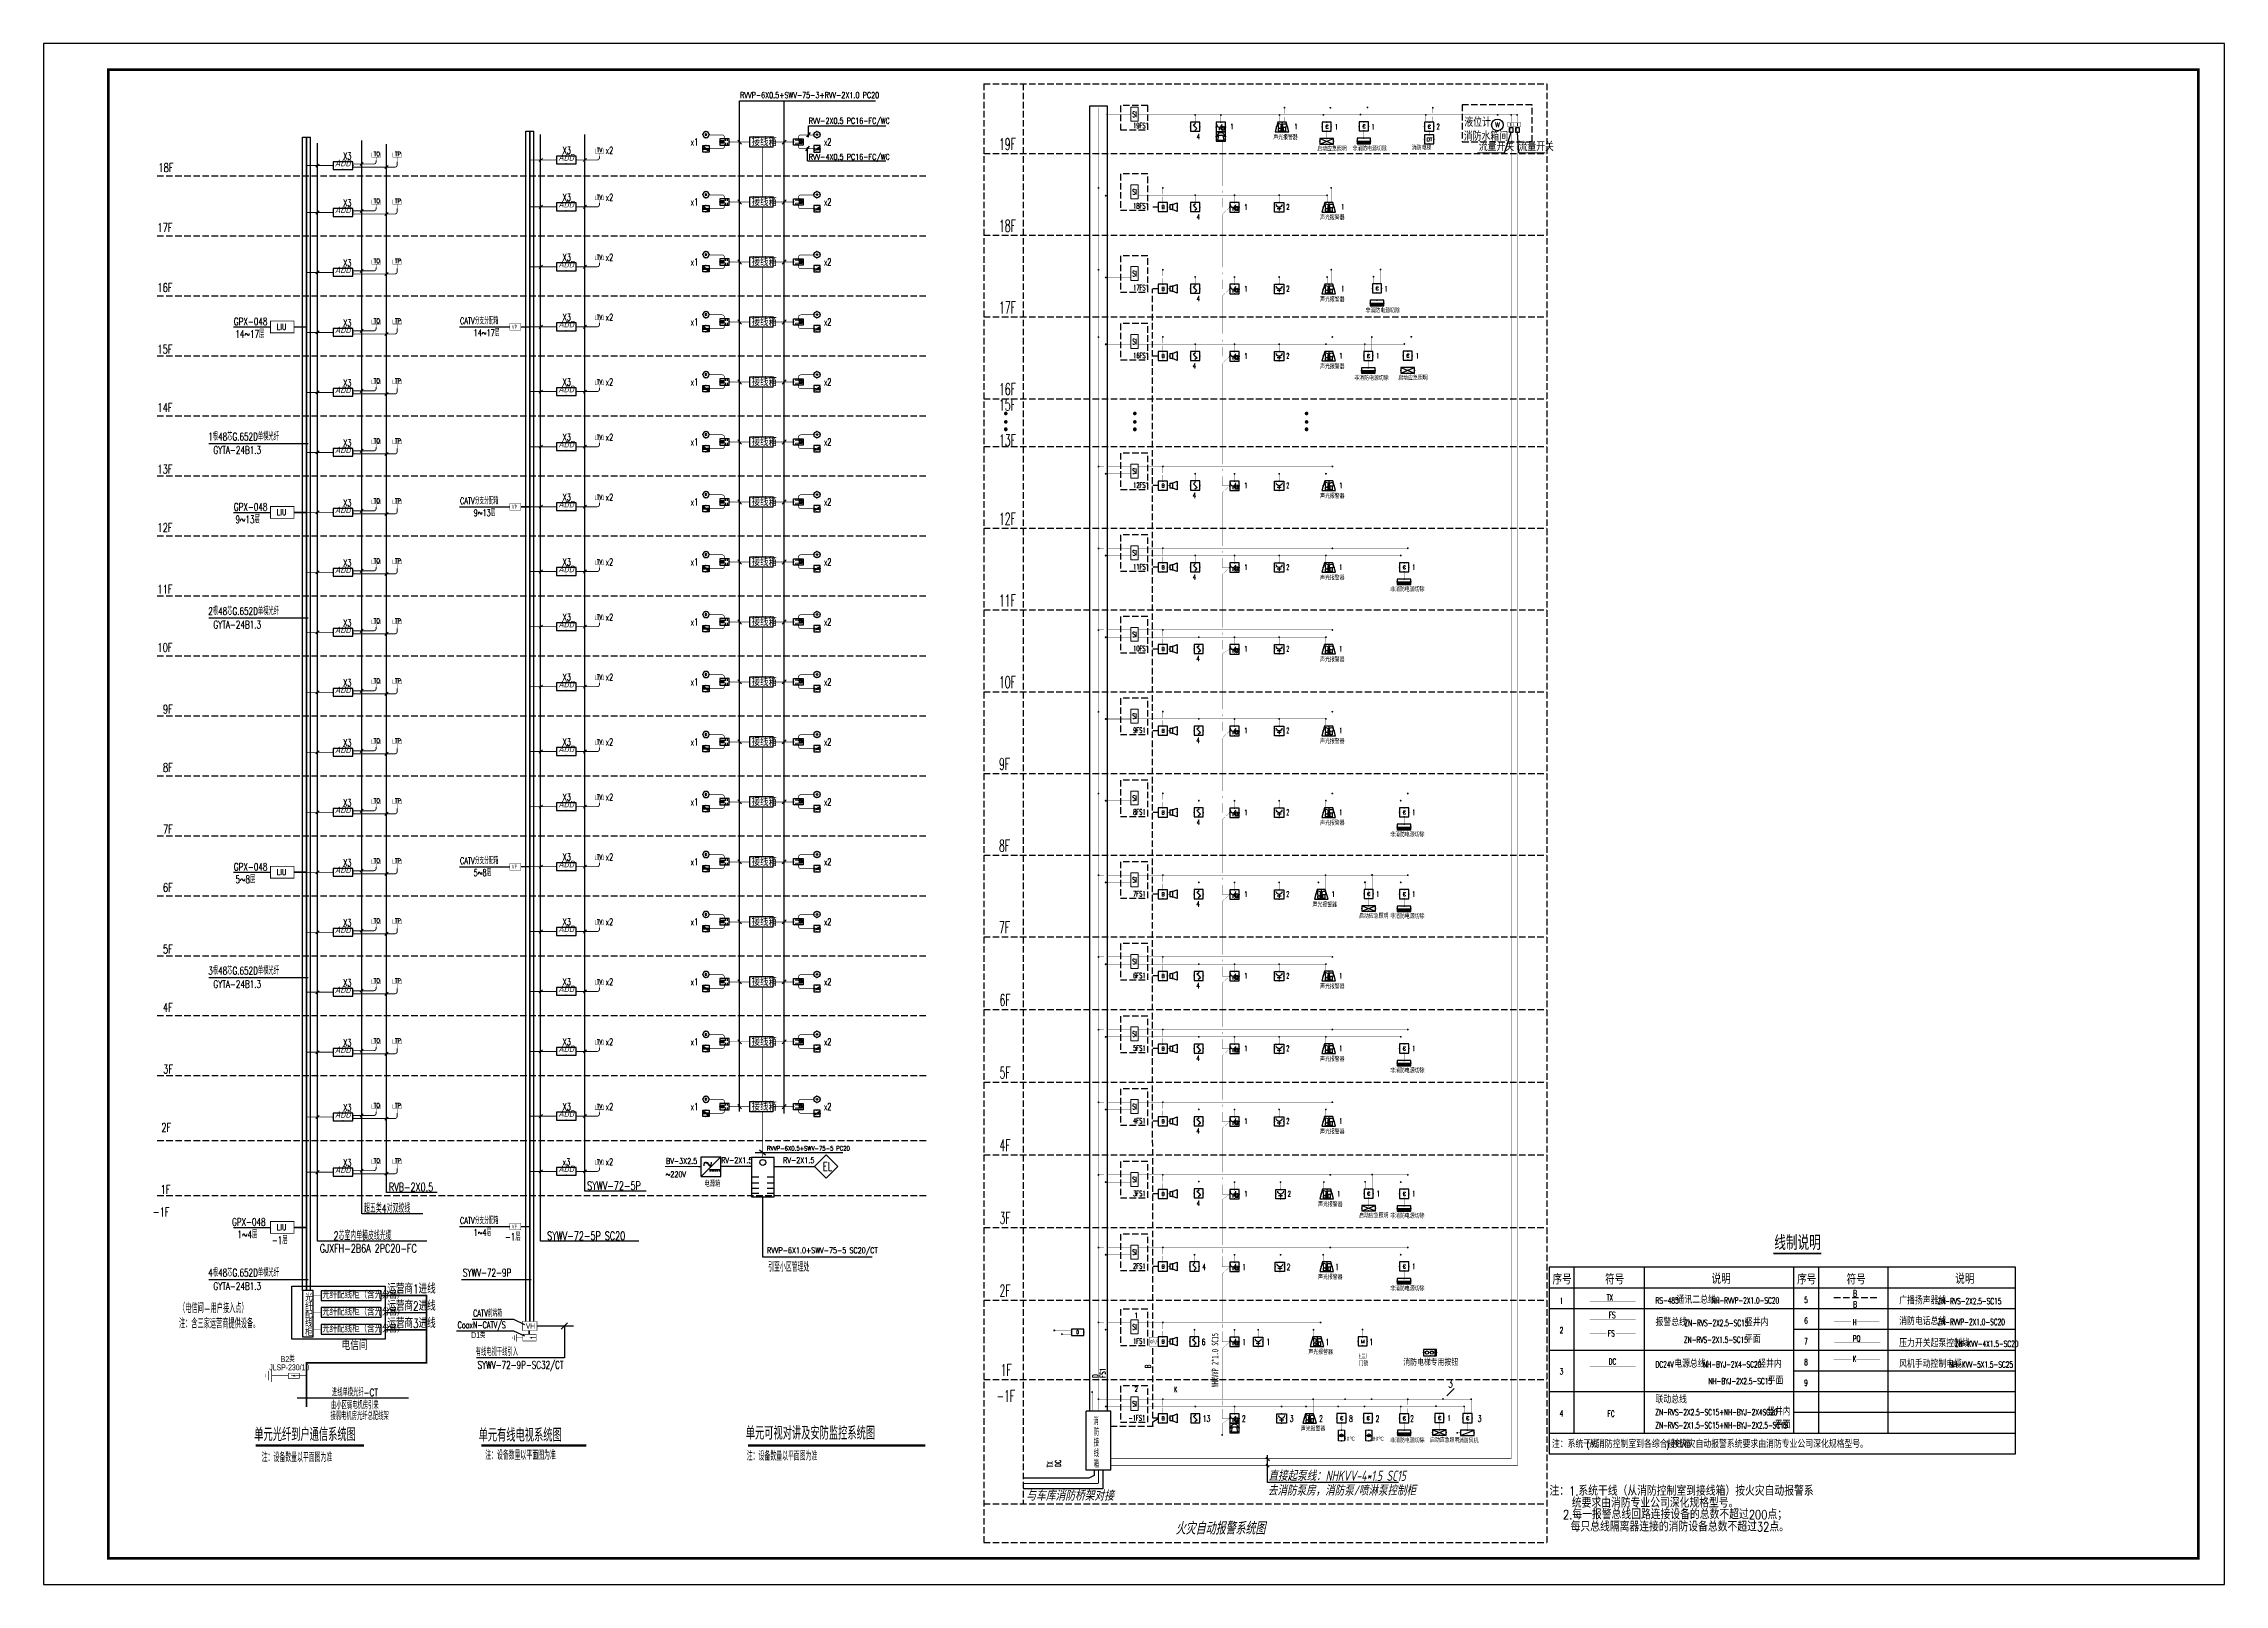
# Model space of a CAD drawing. Extents: x 115549 to 768939, y -502199 to 402497.
# Drawn here: x 181745 to 265845, y -255603 to -196203 of the extents above; entities that cross this region are included whole.
import ezdxf
from ezdxf.enums import TextEntityAlignment as Align

# ---------------------------------------------------------------- set-up
doc = ezdxf.new("R2010")
doc.units = 0
doc.header["$LTSCALE"] = 1000
doc.header["$MEASUREMENT"] = 0
for name, pattern in [('CENTER2', [1.125, 0.75, -0.125, 0.125, -0.125]), ('CONTINOUS', [0]), ('DASH', [0.35, 0.25, -0.1]), ('PHANTOM2', [1.25, 0.625, -0.125, 0.125, -0.125, 0.125, -0.125])]:
    doc.linetypes.add(name, pattern=pattern)
for name, color, linetype in [('2014.03.28第二社区1_t7$0$DQ', 6, 'Continuous'), ('2014.03.28第二社区1_t7$0$WIRE-动力母线', 6, '2014.03.28第二社区1_t7$0$TG_×2'), ('9#_淡显60', 9, 'Continuous'), ('AXIS', 3, 'Continuous'), ('BZ', 3, 'Continuous'), ('DIM-照明', 3, 'Continuous'), ('DOTLN', 2, 'DASH'), ('DQ', 6, 'Continuous'), ('E-CAPL-MK', 7, 'Continuous'), ('E-TEXT-PLAN-DER', 7, 'Continuous'), ('E-TEXT-SYST', 7, 'Continuous'), ('ELEMENT', 3, 'Continuous'), ('EQUIP', 3, 'Continuous'), ('EQUIP-安防', 3, 'Continuous'), ('EQUIP-消防', 3, 'Continuous'), ('EQUIP-照明', 3, 'Continuous'), ('EQUIP-箱柜', 3, 'Continuous'), ('EQUIP-通讯', 3, 'Continuous'), ('FUR', 8, 'Continuous'), ('LGT1', 7, 'Continuous'), ('PUB_SYMB', 3, 'Continuous'), ('PUB_TEXT', 7, 'Continuous'), ('PUB_TITLE', 4, 'Continuous'), ('SIG_TEXT', 7, 'Continuous'), ('SYST', 7, 'Continuous'), ('T-CABL-R', 7, 'Continuous'), ('T-CABL-r4', 7, 'Continuous'), ('T-CABL-rd', 7, 'Continuous'), ('T-CABL-T', 7, 'Continuous'), ('T-CABL-v', 7, 'Continuous'), ('T-EQUP-CCTV', 4, 'Continuous'), ('T-EQUP-COMM', 4, 'Continuous'), ('T-EQUP-DIM', 7, 'Continuous'), ('T-EQUP-FIRE', 7, 'Continuous'), ('T-EQUP-SERT', 4, 'Continuous'), ('TEL_TEXT', 7, 'Continuous'), ('TERM', 2, 'Continuous'), ('TH_WIRE1', 211, 'Continuous'), ('TWT_TEXT', 7, 'Continuous'), ('WIRE', 4, 'Continuous'), ('WIRE-信号', 4, 'TG_K+S'), ('WIRE-动力', 2, 'Continuous'), ('WIRE-控制', 4, 'TG_K'), ('WIRE-消防启泵', 1, 'PHANTOM2'), ('WIRE-消防广播', 4, 'TG_B'), ('WIRE-消防控制', 7, 'TG_K'), ('WIRE-消防电话', 3, 'TG_H'), ('WIRE-照明', 1, 'Continuous'), ('WIRE-电源', 3, 'Continuous'), ('WIRE-通讯', 4, 'PHANTOM2'), ('房间名称', 153, 'Continuous'), ('报警', 7, 'Continuous'), ('设备-消防', 3, 'Continuous'), ('面积', 6, 'Continuous')]:
    doc.layers.add(name, color=color, linetype=linetype)
doc.layers.add('WALL', color=150, linetype='Continuous', lineweight=30)
doc.layers.add('电气', color=6, linetype='Continuous', lineweight=0)
doc.styles.add('-GBHZFSSIMPLEX', font='SIMPLEX', dxfattribs={"width": 0.7, "bigfont": 'GBHZFS'})
doc.styles.add('2014.03.28第二社区1_t7$0$TG_LINETYPE_THUND', font='FSDB_E', dxfattribs={"width": 0.8, "height": 5.5, "bigfont": 'FSDB'})
doc.styles.add('_GBHZFS', font='simplex.shx', dxfattribs={"width": 0.7, "bigfont": 'GBHZFS.shx'})
doc.styles.add('_SIMPLEX', font='SIMPLEX.shx', dxfattribs={"width": 0.75})
doc.styles.add('_TCH_DIM', font='SIMPLEX', dxfattribs={"bigfont": 'GBCBIG'})
doc.styles.add('_TCH_LABEL', font='COMPLEX', dxfattribs={"bigfont": 'GBCBIG'})
doc.styles.add('_TEL_DIM', font='SIMPLEX', dxfattribs={"width": 0.8, "height": 3.5, "bigfont": 'HZTXT'})
doc.styles.add('_TXT', font='', dxfattribs={"width": 0.6})
doc.styles.add('dim_font', font='hnsjy-07.shx', dxfattribs={"width": 0.66, "bigfont": 'hnsjy-hz.shx'})
doc.styles.add('DLBLZTEXT', font='ROMANS.shx', dxfattribs={"width": 0.7, "bigfont": 'HZFS1.shx'})
doc.styles.add('HZ_SIMPLEX', font='SIMPLEX.shx', dxfattribs={"bigfont": 'hztxt.shx'})
doc.styles.add('IDQSTYLE', font='hnsjy-07.shx', dxfattribs={"width": 0.8, "bigfont": 'hnsjy-hz.shx'})
doc.styles.get("Standard").update_dxf_attribs({"font": 'gbenor.shx', "bigfont": 'gbcbig.shx'})
doc.styles.add('TG_LINETYPE', font='HNSJY-07', dxfattribs={"width": 0.8, "height": 3, "bigfont": 'HZTXT-SM'})
doc.styles.add('六院', font='fsdb_e.shx', dxfattribs={"width": 0.75, "bigfont": 'fsdb.shx'})
doc.styles.add('国标仿宋', font='SIMPLEX.shx', dxfattribs={"width": 0.8, "bigfont": 'gbhzfs.shx'})
doc.styles.add('霍', font='GBEITC', dxfattribs={"bigfont": 'HZTXT'})
doc.styles.get('_TXT').set_extended_font_data('SimSun')
doc.linetypes.add('2014.03.28第二社区1_t7$0$TG_×2', pattern='A,0.75,0,["×",2014.03.28第二社区1_t7$0$TG_LINETYPE_THUND,S=0.1,R=0,X=-0.23,Y=-0.21],0.65,-0.13,0.13,-0.13', length=2)
doc.linetypes.add('TG_B', pattern='A,2,-0.3,["B",TG_LINETYPE,S=0.1,R=0,X=-0.23,Y=-0.15],0', length=2.3)
doc.linetypes.add('TG_FS', pattern='A,2,-0.6,["FS",TG_LINETYPE,S=0.1,R=0,X=-0.52,Y=-0.15],0', length=2.6)
doc.linetypes.add('TG_H', pattern='A,2,-0.45,["H",TG_LINETYPE,S=0.1,R=0,X=-0.33,Y=-0.15],0', length=2.45)
doc.linetypes.add('TG_K', pattern='A,2,-0.3,["K",TG_LINETYPE,S=0.1,R=0,X=-0.23,Y=-0.15],0', length=2.3)
doc.linetypes.add('TG_K+S', pattern='A,1.5,-1.5,["K+S",TG_LINETYPE,S=0.1,R=0,X=-1.3,Y=-0.15],0', length=3)

msp = doc.modelspace()

# ---------------------------------------------------------------- texts
at = {"color": 3, "style": '_TEL_DIM', "width": 0.8}
for s, height, p in [('光', 266.7, (191829.6, -244684.3)), ('纤', 266.7, (191829.6, -245020.6)), ('光纤配线柜（含光分器）', 266.68, (192491.8, -244579.7)), ('线', 266.7, (191827.9, -245676.2)), ('配', 266.7, (191829.6, -245345.5)), ('光纤配线柜（含光分器）', 266.68, (192491.8, -245234)), ('柜', 266.7, (191829.6, -246029.6)), ('光纤配线柜（含光分器）', 266.68, (192491.8, -245888.3))]:
    msp.add_text(s, height=height, dxfattribs=at).set_placement(p)
at = {"layer": '2014.03.28第二社区1_t7$0$DQ', "color": 3, "linetype": 'Continuous', "style": '_TEL_DIM', "width": 0.7}
for s, p in [('运营商1进线', (195000.5, -244388.8)), ('运营商2进线', (195000.5, -245048.7)), ('运营商3进线', (195000.5, -245717)), ('电信间', (193241.6, -246567.4))]:
    msp.add_text(s, height=350, dxfattribs=at).set_placement(p)
at = {"layer": 'AXIS', "color": 3, "linetype": 'Continuous', "style": '-GBHZFSSIMPLEX', "width": 0.7}
for s, p in [('x1', (206696.9, -200130.2)), ('x2', (211832.4, -200130.2)), ('X3', (193298.7, -200667.2)), ('X3', (201760.6, -200450.2)), ('x2', (203417.4, -200450.2)), ('X3', (193298.7, -202474.6)), ('X3', (201760.6, -202257.6)), ('x2', (203417.4, -202257.6)), ('x1', (206696.9, -202442.8)), ('x2', (211832.4, -202442.8)), ('X3', (201760.6, -204570.2)), ('x2', (203417.4, -204570.2)), ('X3', (193298.7, -204787.2)), ('x1', (206696.9, -204755.4)), ('x2', (211832.4, -204755.4)), ('X3', (193298.7, -207099.8)), ('X3', (201760.6, -206882.8)), ('x2', (203417.4, -206882.8)), ('x1', (206696.9, -207068)), ('x2', (211832.4, -207068)), ('X3', (193298.7, -209412.4)), ('X3', (201760.6, -209380.6)), ('x2', (203417.4, -209380.6)), ('x1', (206696.9, -209380.6)), ('x2', (211832.4, -209380.6)), ('X3', (193298.7, -211725)), ('X3', (201760.6, -211508)), ('x2', (203417.4, -211508)), ('x1', (206696.9, -211693.2)), ('x2', (211832.4, -211693.2)), ('X3', (201760.6, -213820.6)), ('x2', (203417.4, -213820.6)), ('X3', (193298.7, -214037.6)), ('x1', (206696.9, -214005.8)), ('x2', (211832.4, -214005.8)), ('X3', (193298.7, -216350.2)), ('X3', (201760.6, -216318.4)), ('x2', (203417.4, -216318.4)), ('x1', (206696.9, -216318.4)), ('x2', (211832.4, -216318.4)), ('X3', (193298.7, -218662.8)), ('X3', (201760.6, -218445.8)), ('x2', (203417.4, -218445.8)), ('x1', (206696.9, -218631)), ('x2', (211832.4, -218631)), ('X3', (193298.7, -220975.4)), ('X3', (201760.6, -220758.4)), ('x2', (203417.4, -220758.4)), ('x1', (206696.9, -220943.6)), ('x2', (211832.4, -220943.6)), ('X3', (193298.7, -223288)), ('X3', (201760.6, -223256.2)), ('x2', (203417.4, -223256.2)), ('x1', (206696.9, -223256.2)), ('x2', (211832.4, -223256.2)), ('X3', (193298.7, -225600.6)), ('X3', (201760.6, -225383.6)), ('x2', (203417.4, -225383.6)), ('x1', (206696.9, -225568.8)), ('x2', (211832.4, -225568.8)), ('X3', (193298.7, -227913.2)), ('X3', (201760.6, -227696.2)), ('x2', (203417.4, -227696.2)), ('x1', (206696.9, -227881.4)), ('x2', (211832.4, -227881.4)), ('X3', (193298.7, -230225.8)), ('X3', (201760.6, -230194)), ('x2', (203417.4, -230194)), ('x1', (206696.9, -230194)), ('x2', (211832.4, -230194)), ('X3', (193298.7, -232538.4)), ('X3', (201760.6, -232506.6)), ('x2', (203417.4, -232506.6)), ('x1', (206696.9, -232506.6)), ('x2', (211832.4, -232506.6)), ('X3', (193298.7, -234851)), ('X3', (201760.6, -234819.2)), ('x2', (203417.4, -234819.2)), ('x1', (206696.9, -234819.2)), ('x2', (211832.4, -234819.2)), ('X3', (193298.7, -237348.8)), ('X3', (201760.6, -237317.1)), ('x2', (203417.4, -237317.1)), ('x1', (206696.9, -237317.1)), ('x2', (211832.4, -237317.1)), ('X3', (193298.7, -239476.2)), ('x3', (201760.6, -239444.5)), ('x2', (203417.4, -239444.5))]:
    msp.add_text(s, height=264.68, dxfattribs=at).set_placement(p)
at = {"layer": 'EQUIP', "color": 4, "style": '六院', "width": 0.7}
for s, height, p in [('D1类', 227.67, (198235.2, -246106.2)), ('JLSP-230/10', 227.674, (190448.2, -247349)), ('B2类', 227.67, (190891, -247027.3))]:
    msp.add_text(s, height=height, dxfattribs=at).set_placement(p)
at = {"layer": 'EQUIP', "color": 0, "style": '霍', "width": 0.8}
for s, height, p in [('直接起泵线：NHKVV-4*1.5 SC15 ', 400, (228975.2, -251614.2)), ('与车库消防桥架对接', 361, (219640.4, -252372.3)), ('去消防泵房，消防泵/喷淋泵控制柜', 400, (228954.1, -252179.1)), ('火灾自动报警系统图', 480, (225396.9, -253681.8))]:
    msp.add_text(s, height=height, dxfattribs=at).set_placement(p)
at = {"layer": 'PUB_TEXT', "style": '_TXT', "width": 0.6}
msp.add_text('NHRVVP 2*1.0 SC15', height=252.15, rotation=90, dxfattribs=at).set_placement((227044.9, -248011.6))
at = {"layer": 'PUB_TEXT', "style": '-GBHZFSSIMPLEX', "width": 0.7}
for s, height, p in [('单元光纤到户通信系统图', 508.961, (189867.8, -250077.1)), ('单元有线电视系统图', 508.96, (198519.9, -250101.3)), ('单元可视对讲及安防监控系统图', 508.961, (208822.1, -250024.8))]:
    msp.add_text(s, height=height, dxfattribs=at).set_placement(p)
at = {"layer": 'SIG_TEXT', "style": '_SIMPLEX', "width": 0.7}
for s, p in [('RVVP-6X0.5+SWV-75-3+RVV-2X1.0 PC20', (208607.7, -198298.9, -2278.4)), ('RVV-2X0.5 PC16-FC/WC', (211250.9, -199288.8, -2278.4)), ('RVV-4X0.5 PC16-FC/WC', (211250.9, -200680.4, -2278.4))]:
    msp.add_text(s, height=221.676, dxfattribs=at).set_placement(p)
at = {"layer": 'SIG_TEXT', "linetype": 'CONTINOUS', "width": 0.7}
for s, height, style, p in [('RVVP-6X0.5+SWV-75-5 PC20', 177.341, '_SIMPLEX', (209641.6, -238881.5, 2278.4)), ('~220V', 221.68, '_SIMPLEX', (205729.3, -239903.5, 2278.4)), ('BV-3X2.5', 221.68, '_SIMPLEX', (205748.3, -239389.5, 2278.4)), ('RV-2X1.5', 221.68, '_SIMPLEX', (207876.8, -239361.2, 2278.4)), ('电源箱', 221.68, 'HZ_SIMPLEX', (207219.8, -240271.4, 2278.4)), ('RVVP-6X1.0+SWV-75-5 SC20/CT', 221.676, '_SIMPLEX', (209641.6, -242836.3, 2278.4))]:
    msp.add_text(s, height=height, dxfattribs=dict(at, style=style)).set_placement(p)
at = {"layer": 'SIG_TEXT', "linetype": 'DASH', "style": '_SIMPLEX', "width": 0.7}
msp.add_text('RV-2X1.5 ', height=221.68, dxfattribs=at).set_placement((210266.5, -239361.2, 2278.4))
at = {"layer": 'SYST', "style": '_GBHZFS', "width": 0.7}
for s, p in [('18F', (186171.5, -201151.1)), ('17F', (186134.5, -203463.7))]:
    msp.add_text(s, height=335.16, dxfattribs=at).set_placement(p)
at = {"layer": 'SYST', "color": 3, "linetype": 'Continuous', "style": '_GBHZFS', "width": 0.7}
for s, p in [('16F', (186134.5, -205776.3)), ('15F', (186134.5, -208151.3)), ('14F', (186134.5, -210401.5)), ('13F', (186134.5, -212776.5)), ('12F', (186134.5, -215026.7)), ('11F', (186134.5, -217401.7)), ('10F', (186134.5, -219651.9)), ('9F', (186346.2, -222026.9)), ('8F', (186346.2, -224277.2)), ('7F', (186346.2, -226652.1)), ('6F', (186346.2, -228902.4)), ('5F', (186346.2, -231277.3)), ('4F', (186346.2, -233527.6)), ('3F', (186354.9, -235902.5)), ('2F', (186283.4, -238156.5)), ('1F', (186252.3, -240544.8)), ('-1F', (185957.7, -241414))]:
    msp.add_text(s, height=335.16, dxfattribs=at).set_placement(p)
at = {"layer": 'T-CABL-R', "color": 3, "width": 0.7}
for s, height, style, p in [('GPX-048', 291.61, '_GBHZFS', (189080.5, -207062.7)), ('CATV分支分配箱', 259.21, '_GBHZFS', (197803.4, -207020.9)), ('14~17层', 291.61, '_GBHZFS', (189143.1, -207544.5)), ('14~17层', 259.21, '_GBHZFS', (198331.1, -207481.3)), ('1根48芯G.652D单模光纤', 291.607, '_GBHZFS', (188095.7, -211498.9)), ('GYTA-24B1.3', 291.607, '_GBHZFS', (188292.9, -212017.7)), ('GPX-048', 291.61, '_GBHZFS', (189080.5, -214210)), ('9~13层', 291.61, '_GBHZFS', (189143.1, -214691.8)), ('CATV分支分配箱', 259.21, '_GBHZFS', (197803.4, -213958.8)), ('9~13层', 259.21, '_GBHZFS', (198331.1, -214419.1)), ('2根48芯G.652D单模光纤', 291.607, '_GBHZFS', (188095.7, -218229)), ('GYTA-24B1.3', 291.607, '_GBHZFS', (188292.9, -218747.8)), ('GPX-048', 291.61, '_GBHZFS', (189080.5, -228085.6)), ('CATV分支分配箱', 259.21, '_GBHZFS', (197803.4, -227832.8)), ('5~8层', 291.61, '_GBHZFS', (189143.1, -228567.4)), ('5~8层', 259.21, '_GBHZFS', (198331.1, -228293.2)), ('3根48芯G.652D单模光纤', 291.607, '_GBHZFS', (188095.7, -232089.1)), ('GYTA-24B1.3', 291.607, '_GBHZFS', (188292.9, -232607.8)), ('RVB-2X0.5', 324.01, '_GBHZFS', (195058.2, -240447.6)), ('SYWV-72-5P', 324.01, '_GBHZFS', (202706.5, -240396)), ('超五类4对双绞线', 324.01, '_GBHZFS', (194102.1, -241276.4)), ('GPX-048', 291.61, '_GBHZFS', (189010.6, -241776)), ('1~4层', 291.61, '_GBHZFS', (189220.4, -242257.8)), ('-1层', 291.61, '_GBHZFS', (190545.4, -242480.8)), ('2芯室内单模皮线光缆', 324.01, '_GBHZFS', (192925.7, -242328)), ('CATV分支分配箱', 259.21, '_GBHZFS', (197803.4, -241707.4)), ('1~4层', 259.21, '_GBHZFS', (198331.1, -242167.8)), ('-1层', 291.61, '_GBHZFS', (199535.2, -242351.3)), ('SYWV-72-5P SC20', 324.008, '_GBHZFS', (201161.6, -242328)), ('GJXFH-2B6A 2PC20-FC', 324.008, '_GBHZFS', (192393.8, -242813.8)), ('4根48芯G.652D单模光纤', 291.607, '_GBHZFS', (188095.7, -243732.1)), ('SYWV-72-9P', 291.61, '_GBHZFS', (197916.3, -243732.1)), ('引至小区管理处', 324.01, '_GBHZFS', (209687, -243540.8, 2278.4)), ('GYTA-24B1.3', 291.607, '_GBHZFS', (188292.9, -244250.8)), ('注：含三家运营商提供设备。', 340.2, '-GBHZFSSIMPLEX', (186966.5, -245730.2)), ('（电信间-用户接入点）', 340.2, '-GBHZFSSIMPLEX', (186966.5, -245139.2)), ('CoaxN-CATV/S', 259.206, '_GBHZFS', (197710.1, -245730.9)), ('CATV前端箱', 259.21, '_GBHZFS', (198309.1, -245280.7)), ('有线电视干线引入', 291.61, '_GBHZFS', (198406.9, -246791.9)), ('SYWV-72-9P-SC32/CT ', 291.607, '_GBHZFS', (198480.1, -247288)), ('进线单模光纤-CT', 291.61, '_GBHZFS', (192863.2, -248350.8)), ('由小区弱电机房引来', 291.61, '_GBHZFS', (192828.9, -248846.8)), ('接弱电机房光纤总配线架', 291.607, '_GBHZFS', (192808, -249261.1)), ('注：设备数量以平面图为准', 324.008, '_GBHZFS', (190156.4, -250879.1)), ('注：设备数量以平面图为准', 324.008, '_GBHZFS', (198775.7, -250795.2)), ('注：设备数量以平面图为准', 324.008, '_GBHZFS', (208862, -250826.7))]:
    msp.add_text(s, height=height, dxfattribs=dict(at, style=style)).set_placement(p)
at = {"layer": 'TEL_TEXT', "style": '_TEL_DIM'}
for s, height, width, p in [('19FS1', 208.29, 0.564706, (223762.1, -199467.5)), ('1', 209.3, 0.564706, (227508.2, -199506.3)), ('1', 209.3, 0.564706, (229979.7, -199506.3)), ('1', 209.3, 0.564706, (231541.3, -199511.6)), ('1', 209.3, 0.564706, (232949.8, -199511.5)), ('2', 209.3, 0.564706, (235463.9, -199506.3)), ('液位计', 315.88, 0.8, (236536.3, -199404.3)), ('接线箱', 300, 0.8, (209050.1, -200151)), ('19F', 456, 0.564706, (218593.4, -200301.5)), ('4', 209.3, 0.564706, (226211.5, -199888.2)), ('消防水箱间', 315.88, 0.8, (236513.4, -199943.5)), ('流量开关', 315.88, 0.8, (237091.9, -200338.7)), ('流量开关', 315.88, 0.8, (238622.4, -200338.7)), ('接线箱', 300, 0.8, (209050.1, -202463.6)), ('18FS1', 208.29, 0.564706, (223762.1, -202563.4)), ('1', 209.3, 0.564706, (228048.1, -202607.4)), ('2', 209.3, 0.564706, (229669.9, -202602.1)), ('1', 209.3, 0.564706, (231785.6, -202602.1)), ('18F', 456, 0.564706, (218593.4, -203452.4)), ('4', 209.3, 0.564706, (226211.5, -202984)), ('接线箱', 300, 0.8, (209050.1, -204776.2)), ('17FS1', 208.29, 0.564706, (223762.1, -205714.3)), ('4', 209.3, 0.564706, (226211.5, -206134.9)), ('1', 209.3, 0.564706, (228048.1, -205758.4)), ('2', 209.3, 0.564706, (229669.9, -205753)), ('1', 209.3, 0.564706, (231785.6, -205753)), ('1', 209.3, 0.564706, (233456.9, -205758.4)), ('接线箱', 300, 0.8, (209050.1, -207088.8)), ('17F', 456, 0.564706, (218593.4, -206603.3)), ('16FS1', 208.29, 0.564706, (223763.2, -208332)), ('4', 209.3, 0.564706, (226063.3, -208727.3)), ('1', 209.3, 0.564706, (228048.1, -208350.7)), ('2', 209.3, 0.564706, (229666.4, -208347.1)), ('1', 209.3, 0.564706, (231710.9, -208347.1)), ('1', 209.3, 0.564706, (233136.8, -208343.7)), ('1', 209.3, 0.564706, (234662.5, -208341.5)), ('接线箱', 300, 0.8, (209050.1, -209401.4)), ('16F', 456, 0.564706, (218593.4, -209754.2)), ('15F', 456, 0.564706, (218593.4, -210350.7)), ('接线箱', 300, 0.8, (209050.1, -211714)), ('13F', 456, 0.564706, (218593.4, -211723.2)), ('12FS1', 208.29, 0.564706, (223763.2, -213326)), ('4', 209.3, 0.564706, (226063.3, -213721.2)), ('1', 209.3, 0.564706, (228048.1, -213344.6)), ('2', 209.3, 0.564706, (229666.4, -213341)), ('1', 209.3, 0.564706, (231710.9, -213341)), ('接线箱', 300, 0.8, (209050.1, -214026.6)), ('12F', 456, 0.564706, (218592.3, -214748.1)), ('接线箱', 300, 0.8, (209050.1, -216339.2)), ('11FS1', 208.29, 0.564706, (223762.1, -216476.9)), ('4', 209.3, 0.564706, (226062.2, -216872.1)), ('1', 209.3, 0.564706, (228046.9, -216495.5)), ('2', 209.3, 0.564706, (229665.2, -216491.9)), ('1', 209.3, 0.564706, (231709.7, -216491.9)), ('1', 209.3, 0.564706, (234521.6, -216488.5)), ('11F', 456, 0.564706, (218592.3, -217899)), ('接线箱', 300, 0.8, (209050.1, -218651.8)), ('10FS1', 208.29, 0.564706, (223762.1, -219627.8)), ('1', 209.3, 0.564706, (228046.9, -219639.4)), ('2', 209.3, 0.564706, (229665.2, -219635.8)), ('1', 209.3, 0.564706, (231709.7, -219635.8)), ('4', 209.3, 0.564706, (226205.1, -220016)), ('接线箱', 300, 0.8, (209050.1, -220964.4)), ('10F', 456, 0.564706, (218592.3, -221049.9)), ('9FS1', 208.29, 0.564706, (223762.1, -222778.7)), ('1', 209.3, 0.564706, (228046.9, -222790.4)), ('2', 209.3, 0.564706, (229665.2, -222786.8)), ('1', 209.3, 0.564706, (231709.7, -222786.8)), ('接线箱', 300, 0.8, (209050.1, -223277)), ('4', 209.3, 0.564706, (226205.1, -223166.9)), ('9F', 456, 0.564706, (218592.3, -224200.9)), ('接线箱', 300, 0.8, (209050.1, -225589.6)), ('8FS1', 208.29, 0.564706, (223762.1, -225929.6)), ('4', 209.3, 0.564706, (226211.5, -226324.8)), ('1', 209.3, 0.564706, (228046.9, -225948.2)), ('2', 209.3, 0.564706, (229665.2, -225944.7)), ('1', 209.3, 0.564706, (231709.7, -225944.7)), ('1', 209.3, 0.564706, (234521.6, -225941.3)), ('8F', 456, 0.564706, (218592.3, -227351.8)), ('接线箱', 300, 0.8, (209050.1, -227902.2)), ('7FS1', 208.29, 0.564706, (223762.1, -229080.5)), ('4', 209.3, 0.564706, (226205.1, -229475.8)), ('1', 209.3, 0.564706, (228046.9, -229099.2)), ('2', 209.3, 0.564706, (229665.2, -229095.6)), ('1', 209.3, 0.564706, (231419.3, -229095.6)), ('1', 209.3, 0.564706, (233136.8, -229092.2)), ('1', 209.3, 0.564706, (234521.6, -229092.2)), ('接线箱', 300, 0.8, (209050.1, -230214.8)), ('7F', 456, 0.564706, (218592.3, -230502.7)), ('6FS1', 208.29, 0.564706, (223762.1, -232231.5)), ('1', 209.3, 0.564706, (228046.9, -232250.1)), ('2', 209.3, 0.564706, (229665.2, -232246.5)), ('1', 209.3, 0.564706, (231709.7, -232246.5)), ('接线箱', 300, 0.8, (209050.1, -232527.4)), ('6F', 456, 0.564706, (218611.8, -233303.6)), ('4', 209.3, 0.564706, (226205.1, -232626.7)), ('接线箱', 300, 0.8, (209050.1, -234840)), ('5FS1', 208.29, 0.564706, (223762.1, -235032.3)), ('4', 209.3, 0.564706, (226205.1, -235420.6)), ('1', 209.3, 0.564706, (228046.9, -235044)), ('2', 209.3, 0.564706, (229665.2, -235040.4)), ('1', 209.3, 0.564706, (231709.7, -235040.4)), ('1', 209.3, 0.564706, (234521.6, -235044)), ('5F', 456, 0.564706, (218611.8, -236104.4)), ('接线箱', 300, 0.8, (209050.1, -237337.9)), ('4FS1', 208.29, 0.564706, (223762.1, -237833.2)), ('1', 209.3, 0.564706, (228046.9, -237844.8)), ('2', 209.3, 0.564706, (229665.2, -237841.2)), ('1', 209.3, 0.564706, (231709.7, -237841.2)), ('4F', 456, 0.564706, (218611.8, -238905.3)), ('4', 209.3, 0.564706, (226205.1, -238221.4)), ('3FS1', 208.29, 0.564706, (223762.1, -240634)), ('1', 209.3, 0.564706, (228046.9, -240652.6)), ('2', 209.3, 0.564706, (229720.8, -240649)), ('1', 209.3, 0.564706, (231631.8, -240649)), ('1', 209.3, 0.564706, (233152, -240643.5)), ('1', 209.3, 0.564706, (234521.6, -240645.7)), ('3F', 456, 0.564706, (218611.8, -241706.1)), ('4', 209.3, 0.564706, (226211.5, -241008.5)), ('2FS1', 208.29, 0.564706, (223762.1, -243434.9)), ('4', 240.6, 0.564706, (226426.5, -243483.7)), ('1', 240.6, 0.564706, (227971.2, -243494.3)), ('2', 240.6, 0.564706, (229686.6, -243490.7)), ('1', 240.6, 0.564706, (231556.2, -243490.7)), ('1', 209.3, 0.564706, (234521.6, -243446.5)), ('2F', 456, 0.564706, (218611.8, -244507)), ('1', 208.3, 0.564706, (223818.5, -245337.4)), ('1FS1', 208.29, 0.564706, (223762.1, -246326.1)), ('6', 240.6, 0.564706, (226406.9, -246374.9)), ('1', 240.6, 0.564706, (227971.2, -246385.5)), ('1', 240.6, 0.564706, (228901.2, -246374.9)), ('1', 240.6, 0.564706, (231181.4, -246381.9)), ('1', 240.6, 0.564706, (232877.4, -246381.9)), ('1F', 456, 0.564706, (218658.3, -247564.1)), ('消防电梯专用按钮', 245.05, 0.8, (234180.1, -247169.8)), ('2', 208.3, 0.564706, (223818.5, -248172.4)), ('K', 208.3, 0.564706, (225342.1, -248193.5)), ('-1F', 456, 0.564706, (218499.8, -248567.4)), ('-1FS1', 208.29, 0.564706, (223586.1, -249291)), ('13', 240.57, 0.564706, (226450.6, -249333.7)), ('2', 240.6, 0.564706, (227957, -249333.7)), ('3', 240.6, 0.564706, (229804.3, -249333.7)), ('2', 240.6, 0.564706, (230936.3, -249333.7)), ('8', 240.6, 0.564706, (232089.2, -249333.7)), ('2', 240.6, 0.564706, (233113, -249333.7)), ('2', 240.6, 0.564706, (234444.8, -249333.7)), ('1', 209.3, 0.564706, (235886.7, -249294.3)), ('3', 240.6, 0.564706, (237052.2, -249333.7)), ('注：1.系统干线（从消防控制室到接线箱）按火灾自动报警系', 350, 0.8, (239816.5, -252181.2, 0)), ('统要求由消防专业公司深化规格型号。', 350, 0.8, (240678.8, -252642.1, 0)), ('2.每一报警总线回路连接设备的总数不超过200点；', 350, 0.8, (240340, -253088, 0)), ('每只总线隔离器连接的消防设备总数不超过32点。', 350, 0.8, (240634.3, -253560.6, 0))]:
    msp.add_text(s, height=height, dxfattribs=dict(at, width=width)).set_placement(p)
at = {"layer": 'TEL_TEXT', "linetype": 'DASH', "style": '_TEL_DIM', "width": 0.8}
for s, p in [('声光报警器', (229165.6, -199903.9)), ('启动应急照明', (230864.9, -200346.1)), ('非消防电源切除', (232217.2, -200334.6)), ('消防电梯', (234508.1, -200306.8)), ('声光报警器', (230971.6, -202999.7)), ('声光报警器', (230971.6, -206150.6)), ('非消防电源切除', (232724.3, -206581.5)), ('声光报警器', (230971.6, -208739.7)), ('非消防电源切除', (232288.9, -209185.1)), ('启动应急照明', (233986.2, -209176)), ('声光报警器', (230971.6, -213733.6)), ('声光报警器', (230970.5, -216884.5)), ('非消防电源切除', (233673.6, -217330)), ('声光报警器', (230970.5, -220035.4)), ('声光报警器', (230970.5, -223186.3)), ('声光报警器', (230970.5, -226337.2)), ('非消防电源切除', (233673.6, -226782.7)), ('声光报警器', (230680, -229488.2)), ('启动应急照明', (232475.7, -229924.5)), ('非消防电源切除', (233673.6, -229933.6)), ('声光报警器', (230970.5, -232639.1)), ('声光报警器', (230970.5, -235439.9)), ('非消防电源切除', (233673.6, -235885.4)), ('声光报警器', (230970.5, -238240.8)), ('声光报警器', (230892.6, -241041.6)), ('启动应急照明', (232475.7, -241477.9)), ('非消防电源切除', (233673.6, -241487.1)), ('声光报警器', (230892.7, -243842.5)), ('非消防电源切除', (233673.6, -244288)), ('声光报警器', (230517.9, -246733.7)), ('门锁', (232454.9, -247175.8)), ('声光报警器', (230229.6, -249692.5)), ('非消防电源切除', (233674.9, -250141.3)), ('启动应急照明', (235210.3, -250128.8)), ('消防风机', (236323.9, -250154.6))]:
    msp.add_text(s, height=175.03, dxfattribs=at).set_placement(p)
at = {"layer": 'TEL_TEXT', "linetype": 'DASH', "style": '_TEL_DIM', "width": 0.564706}
for s, height, p in [('B', 217.1, (224438.2, -247269.2)), ('B', 217.1, (224438.2, -247269.2)), ('TX', 217.06, (220668.1, -251094.5)), ('DC', 217.06, (220977, -251075.6))]:
    msp.add_text(s, height=height, rotation=90, dxfattribs=at).set_placement(p)
at = {"layer": 'TEL_TEXT', "style": '_TEL_DIM', "width": 0.564706}
for s, height, p in [('D', 217.1, (222412.3, -247635.4)), ('D', 217.1, (222412.3, -247635.4)), ('FS1', 217.06, (222697.9, -247635.4)), ('FS1', 217.06, (222697.9, -247635.4))]:
    msp.add_text(s, height=height, rotation=90, dxfattribs=at).set_placement(p)
at = {"layer": 'TWT_TEXT', "width": 0.8}
for p in [(238289.2, -199618.6), (238531, -199618.6)]:
    msp.add_text('Q', height=200, dxfattribs=at).set_placement(p)
at = {"layer": '房间名称', "color": 2, "style": '国标仿宋', "width": 0.75}
for s, p in [('消', (222227.3, -249460.2)), ('防', (222243.8, -249870.6)), ('接', (222243.8, -250281)), ('线', (222243.8, -250691.4)), ('箱', (222243.8, -251101.8))]:
    msp.add_text(s, height=273.6, dxfattribs=at).set_placement(p)

# ---------------------------------------------------------------- blocks, each defined once
blk = doc.blocks.new('$TelecSys$00000011')
at = {"const_width": 0.5}
blk.add_lwpolyline([(-0.25, 0, 1), (0.25, 0, 1)], format="xyb", close=True, dxfattribs=at)
blk = doc.blocks.new('$equip$00001931')
for p, q in [((0.65, 0.65), (-0.65, 0.65)), ((-0.65, 0.65), (-0.65, 0)), ((-0.65, 0), (0.65, 0)), ((0.65, 0), (0.65, 0.65))]:
    blk.add_line(p, q)
for p in [(-0.65, 0.33), (0, 0.65), (0, 0), (0.65, 0.33)]:
    blk.add_point(p)
at = {"color": 7, "style": '_TEL_DIM'}
blk.add_attdef('$TEXT$', text='', height=0.34, dxfattribs=at).set_placement((0.01, 0.34), align=Align.MIDDLE_CENTER)
at = {"color": 7, "style": '_TEL_DIM', "flags": 1}
blk.add_attdef('A', text='', height=0.00002, dxfattribs=at).set_placement((0, 0), align=Align.MIDDLE_CENTER)
blk = doc.blocks.new('$equip$00002656')
for p, q in [((-0.5, 1), (-0.5, 0)), ((0.5, 1), (-0.5, 1)), ((-0.5, 0), (0.5, 0)), ((-0.22, 0.33), (0.22, 0.33)), ((0, 0.5), (0, 0.15)), ((0.5, 0), (0.5, 1))]:
    blk.add_line(p, q)
at = {"const_width": 0.05}
blk.add_lwpolyline([(-0.5, 1), (0.5, 1), (0.5, 0), (-0.5, 0), (-0.5, 1), (0.5, 1)], dxfattribs=at)
blk.add_arc((0, 0.8), 0.3, 180, 0)
for p in [(-0.5, 0.5), (0, 1), (0, 0), (0.5, 0.5)]:
    blk.add_point(p)
at = {"color": 7, "flags": 1}
for tag, height, p in [('A', 0.00002, (0, 0)), ('B', 0.4, (0.76, 0.29))]:
    blk.add_attdef(tag, text='', height=height, dxfattribs=at).set_placement(p, align=Align.MIDDLE_CENTER)
blk = doc.blocks.new('$equip$00001700')
for p, q in [((-0.5, 0.5), (-0.5, -0.5)), ((0.5, 0.5), (-0.5, 0.5)), ((-0.2, 0.2), (0.05, 0.4)), ((0, 0), (-0.2, 0.2)), ((0, 0), (0.2, -0.2)), ((0.5, -0.5), (0.5, 0.5)), ((-0.5, -0.5), (0.5, -0.5)), ((0.2, -0.2), (-0.05, -0.4))]:
    blk.add_line(p, q)
for p in [(-0.5, 0), (0, 0.5), (0.5, 0), (0, -0.5)]:
    blk.add_point(p)
at = {"flags": 1}
for tag, height, p in [('A', 0.00002, (0, 0)), ('B', 0.4, (0.75, -0.2))]:
    blk.add_attdef(tag, text='', height=height, dxfattribs=at).set_placement(p, align=Align.MIDDLE_CENTER)
blk = doc.blocks.new('$equip$00001943')
for p, q in [((-0.3, 0.35), (-0.5, -0.35)), ((0.3, 0.35), (-0.3, 0.35)), ((-0.22, -0.12), (-0.27, 0.28)), ((-0.27, 0.28), (-0.05, 0.18)), ((-0.05, 0.18), (-0.1, -0.12)), ((0, 0.35), (0, -0.35)), ((0.5, -0.35), (0.3, 0.35)), ((-0.5, -0.35), (0.5, -0.35)), ((-0.27, -0.12), (-0.27, -0.29)), ((-0.05, -0.12), (-0.27, -0.12)), ((-0.27, -0.29), (-0.05, -0.29)), ((-0.05, -0.29), (-0.05, -0.12)), ((0.11, -0.3), (0.11, -0.01)), ((0.26, -0.3), (0.11, -0.3)), ((0.26, -0.01), (0.26, -0.3))]:
    blk.add_line(p, q)
blk.add_circle((0.19, 0.1), 0.139)
for p in [(-0.4, 0), (0, 0.35), (0, -0.35), (0.4, -0.01)]:
    blk.add_point(p)
at = {"layer": 'TEL_TEXT', "style": '_TEL_DIM', "flags": 1}
blk.add_attdef('A', text='', height=0.00002, dxfattribs=at).set_placement((0, 0), align=Align.MIDDLE_CENTER)
blk = doc.blocks.new('$equip$00001711')
for p, q in [((-0.5, 1), (-0.5, 0)), ((0.5, 1), (-0.5, 1)), ((-0.5, 0), (0.5, 0)), ((-0.17, 0.5), (-0.17, 0.15)), ((0.5, 0), (0.5, 1))]:
    blk.add_line(p, q)
for radius in [0.226, 0.113]:
    blk.add_circle((0.23, 0.36), radius)
blk.add_arc((-0.17, 0.8), 0.3, 180, 0)
for p in [(-0.5, 0.5), (0, 1), (0, 0), (0.5, 0.5)]:
    blk.add_point(p)
at = {"flags": 1}
for tag, height, p in [('A', 0.00002, (0, 0)), ('B', 0.4, (0.76, 0.31))]:
    blk.add_attdef(tag, text='', height=height, dxfattribs=at).set_placement(p, align=Align.MIDDLE_CENTER)
blk = doc.blocks.new('$equip$00001916')
for p, q in [((0.5, 0.5), (-0.5, 0.5)), ((-0.5, 0.5), (-0.5, -0.5)), ((0.5, -0.5), (0.5, 0.5)), ((-0.5, -0.5), (0.5, -0.5))]:
    blk.add_line(p, q)
for p in [(-0.5, 0), (0, 0.5), (0.5, 0), (0, -0.5)]:
    blk.add_point(p)
at = {"layer": 'TEL_TEXT', "style": '_TEL_DIM'}
blk.add_attdef('$TEXT$', text='', height=0.4, dxfattribs=at).set_placement((0.03, -0.01), align=Align.MIDDLE_CENTER)
at = {"layer": 'TEL_TEXT', "style": '_TEL_DIM', "flags": 1}
blk.add_attdef('A', text='', height=0.00002, dxfattribs=at).set_placement((0, 0), align=Align.MIDDLE_CENTER)
blk = doc.blocks.new('$equip$00001366')
for p, q in [((0, 0.35), (0, -0.35)), ((0, 0.35), (0.35, 0.35)), ((0.35, 0.35), (1, 0.6)), ((0.35, 0.35), (0.35, -0.35)), ((1, 0.6), (1, -0.6)), ((0.35, -0.35), (0, -0.35)), ((1, -0.6), (0.35, -0.35))]:
    blk.add_line(p, q)
for p in [(0, 0), (0.35, 0.35), (1, 0), (0.35, -0.35)]:
    blk.add_point(p)
at = {"flags": 9}
blk.add_attdef('A', (0, 0), '', height=0.00002, dxfattribs=at)
blk = doc.blocks.new('$equip$00001234')
for p, q in [((0.71, 0.71), (-0.71, 0.71)), ((-0.71, 0.71), (-0.71, -0.01)), ((-0.71, 0), (0.71, 0)), ((0.54, 0.71), (0.54, 0)), ((0.71, 0), (0.71, 0.71))]:
    blk.add_line(p, q)
for centre in [(-0.35, 0.36), (0.2, 0.36)]:
    blk.add_circle(centre, 0.179)
at = {"layer": 'EQUIP-照明'}
for p in [(-0.71, 0.35), (0, 0.71), (0, 0), (0.71, 0.36)]:
    blk.add_point(p, dxfattribs=at)
at = {"layer": 'EQUIP-照明', "flags": 9}
blk.add_attdef('A', (0, 0), '', height=0.00002, dxfattribs=at)
blk = doc.blocks.new('HC001151')
at = {"color": 4, "linetype": 'Continuous', "const_width": 0.2}
blk.add_lwpolyline([(-3.1, 2.1), (3.1, 2.1), (3.1, -2.1), (-3.1, -2.1)], close=True, dxfattribs=at)
at = {"color": 4, "linetype": 'Continuous', "const_width": 0.2, "flags": 128}
blk.add_lwpolyline([(-2.8, 0, 1), (-1.8, 0, 1)], format="xyb", close=True, dxfattribs=at)
at = {"color": 4, "linetype": 'Continuous', "const_width": 0.2}
for points in [[(-0.1, 0.6), (-0.1, 2.1)], [(0.7, 0.6), (0.7, 2.1)], [(1.5, 0.6), (1.5, 2.1)], [(2.3, 0.6), (2.3, 2.1)], [(-0.1, -2.1), (-0.1, -0.6)], [(0.7, -2.1), (0.7, -0.6)], [(1.5, -2.1), (1.5, -0.6)], [(2.3, -2.1), (2.3, -0.6)]]:
    blk.add_lwpolyline(points, dxfattribs=at)
blk = doc.blocks.new('$equip_U$00000059(PC-201006301541)')
at = {"linetype": 'DASH'}
for p in [(0, 0.49), (0, 0), (-0.5, -0.01), (0, -0.51), (0.5, -0.01)]:
    blk.add_point(p, dxfattribs=at)
blk.add_blockref('$equip$00001916', (0, -0.01), dxfattribs=at).add_auto_attribs({'$TEXT$': 'C'})
at = {"color": 7, "linetype": 'DASH', "style": '_TEL_DIM', "flags": 1}
blk.add_attdef('A', text='', height=0.00002, dxfattribs=at).set_placement((0, 0), align=Align.MIDDLE_CENTER)
blk = doc.blocks.new('*X1106')
at = {"color": 0}
for p, q in [((-250, 33), (-183, 100)), ((-250, 68), (-218, 100)), ((-247, 0), (-147, 100)), ((-212, 0), (-112, 100)), ((-177, 0), (-77, 100)), ((-141, 0), (-41, 100)), ((-106, 0), (-6, 100)), ((-71, 0), (29, 100)), ((-35, 0), (65, 100)), ((0, 0), (100, 100)), ((35, 0), (135, 100)), ((71, 0), (171, 100)), ((106, 0), (206, 100)), ((141, 0), (241, 100)), ((177, 0), (250, 73)), ((212, 0), (250, 38)), ((247, 0), (250, 3))]:
    blk.add_line(p, q, dxfattribs=at)
blk = doc.blocks.new('$equip$00001414')
for p, q in [((0.75, 0.6), (-0.75, 0.6)), ((-0.75, 0.6), (-0.75, 0)), ((-0.75, 0.3), (0.75, 0.3)), ((-0.75, 0), (0.75, 0)), ((0.75, 0), (0.75, 0.6))]:
    blk.add_line(p, q)
at = {"const_width": 0.3}
blk.add_lwpolyline([(-0.75, 0.15), (0.75, 0.15)], dxfattribs=at)
for p in [(-0.75, 0.3), (0, 0.6), (0, 0), (0.75, 0.3)]:
    blk.add_point(p)
at = {"xscale": 0.00300000000061118, "yscale": 0.00300000000061118, "zscale": 0.00300000000061118}
blk.add_blockref('*X1106', (0, 0), dxfattribs=at)
at = {"style": '_TCH_LABEL', "flags": 9}
blk.add_attdef('A', (0, 0), '', height=0.00002, dxfattribs=at)
blk = doc.blocks.new('$equip$00002658')
for p, q in [((0.5, 1), (-0.5, 1)), ((-0.5, 1), (-0.5, 0)), ((-0.5, 0), (0.5, 0)), ((-0.4, 0.5), (-0.27, 0.5)), ((-0.25, 0.6), (-0.35, 0.1)), ((-0.35, 0.1), (0.35, 0.1)), ((0.25, 0.6), (-0.25, 0.6)), ((0.35, 0.1), (0.25, 0.6)), ((0.4, 0.5), (0.27, 0.5)), ((0.5, 0), (0.5, 1))]:
    blk.add_line(p, q)
at = {"const_width": 0.05}
blk.add_lwpolyline([(-0.5, 1), (0.5, 1), (0.5, 0), (-0.5, 0), (-0.5, 1), (0.5, 1)], dxfattribs=at)
blk.add_arc((0, 0.5), 0.4, 0, 180)
for p in [(-0.5, 0.5), (0, 1), (0, 0), (0.5, 0.5)]:
    blk.add_point(p)
at = {"color": 7, "flags": 1}
for tag, height, p in [('A', 0.00002, (0, 0)), ('B', 0.4, (0.76, 0.29))]:
    blk.add_attdef(tag, text='', height=height, dxfattribs=at).set_placement(p, align=Align.MIDDLE_CENTER)
blk = doc.blocks.new('105')
at = {"layer": '电气'}
for p, q in [((1055591, 533054), (1055591, 532373)), ((1055945, 533054), (1055591, 533054)), ((1055945, 532373), (1055945, 533054)), ((1055591, 532373), (1055945, 532373))]:
    blk.add_line(p, q, dxfattribs=at)
at = {"layer": 'TEL_TEXT', "style": '_TEL_DIM', "width": 0.564706}
blk.add_attdef('SI', text='', height=264, dxfattribs=at).set_placement((1055775, 532708), align=Align.MIDDLE_CENTER)
blk = doc.blocks.new('A$C220927F7')
at = {"layer": 'WIRE-消防电话', "linetype": 'TG_H', "const_width": 7.67}
for points in [[(0, 0), (-319, -209)], [(-2676, -695), (-5033, -695)], [(-1567, -695), (-2815, -695)], [(-319, -209), (-319, -695), (-1592, -695)]]:
    blk.add_lwpolyline(points, dxfattribs=at)
blk = doc.blocks.new('$equip$00001424')
for p, q in [((-0.75, 0), (0.75, 0.6)), ((-0.75, 0.6), (0.75, 0)), ((0.75, 0.6), (-0.75, 0.6)), ((-0.75, 0.6), (-0.75, 0)), ((-0.75, 0), (0.75, 0)), ((0.75, 0), (0.75, 0.6))]:
    blk.add_line(p, q)
for p in [(-0.75, 0.3), (0, 0.6), (0, 0), (0.75, 0.3)]:
    blk.add_point(p)
at = {"style": '_TCH_LABEL', "flags": 9}
blk.add_attdef('A', (0, 0), '', height=0.00002, dxfattribs=at)
blk = doc.blocks.new('$equip$00002402')
at = {"lineweight": 20}
for p, q in [((0.32, 0.56), (-0.33, 0.56)), ((-0.33, -0.56), (0.32, -0.56))]:
    blk.add_line(p, q, dxfattribs=at)
for p, q in [((-0.33, -0.56), (-0.33, 0.56)), ((-0.24, 0), (0, 0)), ((0, 0), (0.24, 0)), ((0.32, 0.56), (0.32, -0.56))]:
    blk.add_line(p, q)
at = {"const_width": 0.05}
for points in [[(-0.33, -0.56), (-0.33, 0.56)], [(-0.33, 0.56), (0.32, 0.56), (0.32, -0.56), (-0.33, -0.56), (-0.33, 0.56), (0.32, 0.56)]]:
    blk.add_lwpolyline(points, dxfattribs=at)
blk.add_circle((0, 0), 0.164)
for p in [(-0.33, 0), (0, 0.56), (0.32, 0), (0, -0.56)]:
    blk.add_point(p)
at = {"color": 7, "style": '_TEL_DIM', "flags": 1}
blk.add_attdef('A', text='', height=0.00002, dxfattribs=at).set_placement((0, 0), align=Align.MIDDLE_CENTER)
at = {"color": 7}
blk.add_attdef('$TEXT$', text='', height=0.4, dxfattribs=at).set_placement((0.83, -0.34), align=Align.MIDDLE_CENTER)
blk = doc.blocks.new('$equip$00001416')
for p, q in [((0.75, 0.6), (-0.75, 0.6)), ((-0.75, 0), (0.75, 0.6)), ((-0.75, 0.6), (-0.75, 0)), ((-0.75, 0), (0.75, 0)), ((0.75, 0), (0.75, 0.6))]:
    blk.add_line(p, q)
for p in [(-0.75, 0.3), (0, 0.6), (0, 0), (0.75, 0.3)]:
    blk.add_point(p)
at = {"style": '_TCH_LABEL', "flags": 9}
blk.add_attdef('A', (0, 0), '', height=0.00002, dxfattribs=at)
blk = doc.blocks.new('HC001725423288')
at = {"color": 0, "linetype": 'Continuous', "const_width": 0.2}
blk.add_lwpolyline([(-3.1, 3.1), (3.1, 3.1), (3.1, -3.1), (-3.1, -3.1)], close=True, dxfattribs=at)
blk.add_lwpolyline([(-1.9, 2.4), (1.9, 1.1), (-1.9, -0.2)], dxfattribs=at)
for points in [[(1.1, -1.5, 1), (-1.1, -1.5, 1)], [(-0.5, -1.5, 1), (0.5, -1.5, 1)]]:
    blk.add_lwpolyline(points, format="xyb", close=True, dxfattribs=at)
at = {"layer": 'T-CABL-r4', "color": 0, "style": 'DLBLZTEXT', "width": 0.7}
blk.add_attdef('PSFHATT', (5.1, -3.1), '', height=2.5, dxfattribs=at)
blk = doc.blocks.new('$TELECSYS$00000095')
blk.add_line((0.4, 0.4), (-0.4, -0.4))
at = {"width": 0.8}
blk.add_attdef('N', text='', height=1, dxfattribs=at).set_placement((-0.02, 1.06), align=Align.MIDDLE)
blk = doc.blocks.new('$TelecSys$00000152')
blk.add_blockref('$TELECSYS$00000095', (0, 0))
at = {"style": '_TEL_DIM', "width": 0.7}
blk.add_attdef('N', text='', height=0.875, dxfattribs=at).set_placement((-0.02, 0.92), align=Align.MIDDLE)
blk = doc.blocks.new('ASSC')
at = {"layer": 'DQ', "lineweight": 40, "ltscale": 0.01}
blk.add_line((795841, 862881), (797684, 862881), dxfattribs=at)
at = {"layer": 'DQ', "linetype": 'DASH'}
blk.add_line((798177, 861194), (799930, 861194), dxfattribs=at)
at = {"layer": 'DQ'}
blk.add_lwpolyline([(787190, 855163), (805180, 855163), (805180, 862363), (787190, 862363)], close=True, dxfattribs=at)
for points in [[(788150, 862363), (788150, 855963)], [(790861, 862363), (790861, 855963)], [(796621, 862363), (796621, 855963)], [(797581, 862363), (797581, 855963)], [(800258, 862363), (800258, 855963)], [(787190, 861563), (805180, 861563)], [(787190, 860763), (805180, 860763)], [(796621, 859963), (805180, 859963)], [(787190, 859163), (805180, 859163)], [(796621, 858363), (805180, 858363)], [(787190, 857563), (805180, 857563)], [(796621, 856763), (805180, 856763)], [(787190, 855963), (805180, 855963)], [(787190, 855963), (805180, 855963)], [(787190, 855163), (805180, 855163)]]:
    blk.add_lwpolyline(points, dxfattribs=at)
at = {"layer": 'WIRE-控制', "linetype": 'TG_K', "const_width": 7.67}
for points in [[(798165, 858796), (798850, 858796)], [(799038, 858796), (799948, 858796)]]:
    blk.add_lwpolyline(points, dxfattribs=at)
at = {"layer": 'WIRE-消防启泵', "linetype": 'PHANTOM2', "const_width": 7.67}
blk.add_lwpolyline([(798185, 859464), (799964, 859464)], dxfattribs=at)
at = {"layer": 'WIRE-消防控制', "linetype": 'TG_FS', "const_width": 7.67}
for points in [[(788753, 860331), (790533, 860331)], [(788757, 859803), (789405, 859803)], [(789767, 859803), (790530, 859803)]]:
    blk.add_lwpolyline(points, dxfattribs=at)
at = {"layer": 'WIRE-消防控制', "color": 2, "linetype": 'TG_FS', "const_width": 7.67}
for points in [[(788753, 858519), (790533, 858519)], [(788753, 856711), (789407, 856711)], [(789736, 856711), (790533, 856711)]]:
    blk.add_lwpolyline(points, dxfattribs=at)
at = {"layer": 'WIRE-消防电话', "linetype": 'TG_H', "const_width": 7.67}
for points in [[(798178, 860248), (798827, 860248)], [(799067, 860248), (799927, 860248)]]:
    blk.add_lwpolyline(points, dxfattribs=at)
at = {"layer": 'WIRE-通讯', "color": 4, "const_width": 8}
for points in [[(788758, 861025), (790525, 861025)], [(798189, 860923), (798852, 860923)], [(799073, 860923), (799956, 860923)]]:
    blk.add_lwpolyline(points, dxfattribs=at)
at = {"layer": 'TEL_TEXT', "style": '_TEL_DIM'}
for s, height, width, p in [('线制说明', 560, 0.8, (795875, 863019)), ('序号', 400, 0.8, (787324, 861691)), ('符号', 400, 0.8, (789351, 861691)), ('说明', 400, 0.8, (793455, 861714)), ('序号', 400, 0.8, (796755, 861691)), ('符号', 400, 0.8, (798666, 861691)), ('说明', 400, 0.8, (802852, 861714)), ('TX', 238, 0.564706, (789409, 861070)), ('RS-485', 238, 0.564706, (791294, 860955)), ('通讯二总线：', 280, 0.8, (792107, 860955)), ('NH-RVVP-2X1.0-SC20', 238, 0.564706, (793451, 860955)), ('5', 238, 0.564706, (797028, 860978)), ('B', 238, 0.564706, (798918, 861233)), ('广播扬声器线', 280, 0.8, (800691, 860928)), ('1', 238, 0.564706, (787597, 860938)), ('FS', 238, 0.564706, (789487, 860392)), ('报警总线：', 280, 0.8, (791294, 860088)), ('竖井内', 280, 0.8, (794743, 860088)), ('6', 238, 0.564706, (797028, 860178)), ('H', 238, 0.564706, (798898, 860117)), ('B', 238, 0.564706, (798918, 860802)), ('消防电话总线', 280, 0.8, (800691, 860128)), ('ZN-RVS-2X2.5-SC15', 238, 0.564706, (802171, 860928)), ('ZN-RVVP-2X1.0-SC20', 238, 0.564706, (802171, 860128)), ('2', 238, 0.564706, (787597, 859811)), ('ZN-RVS-2X1.5-SC15', 238, 0.564706, (792393, 859439)), ('ZN-RVS-2X2.5-SC15', 238, 0.564706, (792414, 860088)), ('平面', 280, 0.8, (794744, 859439)), ('7', 238, 0.564706, (797028, 859378)), ('PQ', 238, 0.564706, (798898, 859486)), ('压力开关起泵控制线', 280, 0.8, (800691, 859284)), ('ZN-KVV-4X1.5-SC20', 238, 0.564706, (802843, 859284)), ('DC', 238, 0.564706, (789487, 858599)), ('DC24V', 238, 0.564706, (791294, 858488)), ('电源总线：', 280, 0.8, (792015, 858488)), ('NH-BYJ-2X4-SC20', 238, 0.564706, (793135, 858488)), ('竖井内', 280, 0.8, (795255, 858488)), ('8', 238, 0.564706, (797028, 858578)), ('K', 238, 0.564706, (798898, 858705)), ('风机手动控制电缆', 280, 0.8, (800691, 858484)), ('NH-KVV-5X1.5-SC25', 238, 0.564706, (802619, 858484)), ('3', 238, 0.564706, (787597, 858219)), ('NH-BYJ-2X2.5-SC15', 238, 0.564706, (793339, 857843)), ('平面', 280, 0.8, (795620, 857843)), ('9', 238, 0.564706, (797028, 857778)), ('联动总线', 280, 0.8, (791294, 857112)), ('4', 238, 0.564706, (787597, 856602)), ('ZN-RVS-2X2.5-SC15+NH-BYJ-2X4SC20', 238, 0.564706, (791290, 856647)), ('ZN-RVS-2X1.5-SC15+NH-BYJ-2X2.5-SC15', 238, 0.564706, (791290, 856143)), ('竖井内', 280, 0.8, (795596, 856647)), ('平面', 280, 0.8, (795893, 856143)), ('注：系统干线', 280, 0.8, (787300, 855394)), ('(', 238, 0.564706, (788644, 855394)), ('从消防控制室到各综合接线箱', 280, 0.8, (788734, 855394)), (')', 238, 0.564706, (791718, 855394)), ('按火灾自动报警系统要求由消防专业公司深化规格型号。', 280, 0.8, (791929, 855394))]:
    blk.add_text(s, height=height, dxfattribs=dict(at, width=width)).set_placement(p)
at = {"layer": 'TEL_TEXT', "style": '_TEL_DIM', "width": 0.564706}
for s, p in [('FS', (789593, 859803)), ('FC', (789582, 856711))]:
    blk.add_text(s, height=238, dxfattribs=at).set_placement(p, align=Align.MIDDLE_CENTER)
blk = doc.blocks.new('A$C625C773B')
at = {"layer": 'WIRE-照明', "color": 7, "const_width": 7}
blk.add_lwpolyline([(-242, 0), (-242, 734), (-99, 734)], dxfattribs=at)
at = {"layer": 'TERM', "linetype": 'DASH', "xscale": 70.01312986800448, "yscale": 70.01312986800448, "zscale": 70.01312986800448}
blk.add_blockref('$TelecSys$00000011', (-243, 734), dxfattribs=at)
blk = doc.blocks.new('$equip$00001838')
blk.add_circle((0, 0), 0.5)
at = {"color": 7, "style": '_TEL_DIM'}
blk.add_attdef('$TEXT$', text='', height=0.4, dxfattribs=at).set_placement((0, 0), align=Align.MIDDLE_CENTER)
at = {"color": 7, "style": '_TEL_DIM', "flags": 1}
blk.add_attdef('A', text='', height=0.00002, dxfattribs=at).set_placement((0, 0), align=Align.MIDDLE_CENTER)
blk = doc.blocks.new('HC001305')
at = {"color": 0, "linetype": 'Continuous', "const_width": 0.2}
blk.add_lwpolyline([(-3.1, 1.9), (3.1, 1.9), (3.1, -1.9), (-3.1, -1.9), (-3.1, 1.9)], dxfattribs=at)
at = {"color": 0, "style": 'IDQSTYLE', "width": 0.7}
blk.add_attdef('RS', (-1.6, -1.2), '', height=2.5, dxfattribs=at)
at = {"layer": 'E-TEXT-PLAN-DER', "color": 0, "style": 'IDQSTYLE', "width": 0.7}
blk.add_attdef('PSFHATT', (5.1, -1.9), '', height=2.5, dxfattribs=at)
blk = doc.blocks.new('HC001605958789')
at = {"color": 3, "linetype": 'Continuous', "const_width": 0.3}
blk.add_lwpolyline([(1.9, -7.4), (-1.9, -7.4), (-1.9, -14.9), (1.9, -14.9)], close=True, dxfattribs=at)
at = {"color": 3, "linetype": 'Continuous'}
blk.add_lwpolyline([(0, -9.8, 0.938, 0, 0), (0, -11.2, 0, 0, 0)], format="xyseb", dxfattribs=at)
for points, const_width in [([(0, -7.4), (0, -10.2)], 0.3), ([(-2.1, -18.6), (2.3, -18.6)], 0.24), ([(-1.4, -19.7), (1.5, -19.7)], 0.24), ([(-0.6, -20.9), (0.7, -20.9)], 0.24), ([(0.1, -14.9), (0.1, -18.6)], 0.24)]:
    blk.add_lwpolyline(points, dxfattribs=dict(at, const_width=const_width))
blk = doc.blocks.new('HC001116')
at = {"color": 0, "linetype": 'Continuous', "const_width": 0.2}
blk.add_lwpolyline([(-3.12, 1.88), (3.12, 1.88), (3.12, -1.88), (-3.12, -1.88)], close=True, dxfattribs=at)
at = {"color": 0, "style": 'IDQSTYLE', "width": 0.7}
blk.add_attdef('VH', (-1.62, -1.19), '', height=2.37, dxfattribs=at)
at = {"layer": 'E-TEXT-PLAN-DER', "color": 0, "style": 'IDQSTYLE', "width": 0.7}
blk.add_attdef('PSFHATT', (5.12, -1.88), '', height=2.37, dxfattribs=at)
blk = doc.blocks.new('HC001436')
at = {"color": 0, "linetype": 'Continuous', "const_width": 0.32}
blk.add_lwpolyline([(-5, 2.5), (5, 2.5), (5, -2.5), (-5, -2.5)], close=True, dxfattribs=at)
at = {"color": 0, "style": 'IDQSTYLE', "width": 0.7}
blk.add_attdef('LIU', (-2.36, -1.14), '', height=2.5, dxfattribs=at)
at = {"layer": 'E-TEXT-PLAN-DER', "color": 0, "style": 'IDQSTYLE', "width": 0.7}
blk.add_attdef('PSFHATT', (7, -2.5), '', height=2.5, dxfattribs=at)
blk = doc.blocks.new('HC001117')
at = {"color": 0, "linetype": 'Continuous', "const_width": 0.2}
blk.add_lwpolyline([(-3.1, 1.9), (3.1, 1.9), (3.1, -1.9), (-3.1, -1.9)], close=True, dxfattribs=at)
at = {"color": 0, "style": 'IDQSTYLE', "width": 0.7}
blk.add_attdef('VP', (-1.6, -1.2), '', height=2.37, dxfattribs=at)
at = {"layer": 'E-TEXT-PLAN-DER', "color": 0, "style": 'IDQSTYLE', "width": 0.7}
blk.add_attdef('PSFHATT', (5.1, -1.9), '', height=2.37, dxfattribs=at)
blk = doc.blocks.new('HC001583')
at = {"color": 0, "linetype": 'Continuous', "const_width": 0.2}
for points in [[(-2.5, 5), (-2.5, 2.5), (2.5, 2.5), (2.5, 5)], [(0, 2.5), (0, 0)]]:
    blk.add_lwpolyline(points, dxfattribs=at)
at = {"color": 0, "style": 'IDQSTYLE', "width": 0.7}
blk.add_attdef('TO', (-1.3, 3), '', height=2.5, dxfattribs=at)
at = {"layer": 'E-TEXT-PLAN-DER', "color": 0, "style": 'IDQSTYLE', "width": 0.7}
blk.add_attdef('PSFHATT', (4.5, 0), '', height=2.5, dxfattribs=at)
blk = doc.blocks.new('HC000923')
at = {"color": 0, "linetype": 'Continuous', "const_width": 0.2}
for points in [[(-2.5, 5), (-2.5, 2.5), (2.5, 2.5), (2.5, 5)], [(0, 2.5), (0, 0)]]:
    blk.add_lwpolyline(points, dxfattribs=at)
at = {"color": 0, "style": 'IDQSTYLE', "width": 0.7}
blk.add_attdef('TP', (-1.3, 3), '', height=2.5, dxfattribs=at)
at = {"layer": 'E-TEXT-PLAN-DER', "color": 0, "style": 'IDQSTYLE', "width": 0.7}
blk.add_attdef('PSFHATT', (4.5, 0), '', height=2.5, dxfattribs=at)
blk = doc.blocks.new('HC001069')
at = {"layer": '9#_淡显60', "linetype": 'Continuous', "const_width": 0.2}
for points in [[(-2.5, 5), (-2.5, 2.5), (2.5, 2.5), (2.5, 5)], [(0, 2.5), (0, 0)]]:
    blk.add_lwpolyline(points, dxfattribs=at)
at = {"layer": '9#_淡显60', "style": 'IDQSTYLE', "width": 0.7}
for tag, p in [('TV', (-1.5, 2.9)), ('PSFHATT', (4.5, 0))]:
    blk.add_attdef(tag, p, '', height=2.5, dxfattribs=at)
blk = doc.blocks.new('U_N11XWC')
at = {"color": 41}
for p, q in [((-255, 279), (245, 279)), ((-255, -221), (-255, 279)), ((245, -221), (245, 279)), ((-255, -221), (245, -221))]:
    blk.add_line(p, q, dxfattribs=at)
at = {"layer": '报警', "linetype": 'CONTINOUS'}
for p, q in [((245, 279), (-255, -221)), ((-46, -44), (222, -44))]:
    blk.add_line(p, q, dxfattribs=at)
at = {"layer": '报警', "linetype": 'DASH'}
for p, q in [((-46, -77), (-1, -77)), ((19, -77), (64, -77)), ((81, -77), (120, -77)), ((138, -77), (173, -77)), ((192, -77), (222, -77))]:
    blk.add_line(p, q, dxfattribs=at)
at = {"layer": 'SIG_TEXT', "linetype": 'CONTINOUS', "style": '_SIMPLEX', "width": 0.7}
blk.add_text('~', height=350, dxfattribs=at).set_placement((-210, -56))
blk = doc.blocks.new('_LINKPT1')
blk.add_line((0, 0), (0, 0))
blk = doc.blocks.new('U_N5USP')
at = {"color": 41}
for p, q in [((323, 172), (-277, 172)), ((-277, 172), (-277, -173)), ((323, -173), (323, 172)), ((-277, -173), (323, -173))]:
    blk.add_line(p, q, dxfattribs=at)
at = {"layer": '报警', "color": 41}
for p, q in [((25, 172), (25, 64)), ((113, 172), (113, 64)), ((198, 172), (198, 64)), ((274, 172), (274, 64)), ((274, 172), (274, 64)), ((274, 171), (274, 63)), ((25, -64), (25, -172)), ((113, -64), (113, -172)), ((198, -64), (198, -172)), ((274, -64), (274, -172)), ((274, -64), (274, -172)), ((274, -65), (274, -173))]:
    blk.add_line(p, q, dxfattribs=at)
blk.add_circle((-201, -2), 45.2, dxfattribs=at)
at = {"color": 41, "xscale": 400, "yscale": 400, "zscale": 400}
for p in [(-277, 52), (23, 172), (323, 52), (23, -64), (23, -173), (323, -184)]:
    blk.add_blockref('_LINKPT1', p, dxfattribs=at)
at = {"color": 41, "width": 0.8, "flags": 9}
blk.add_attdef('A', (23, -173), '', height=0.012, dxfattribs=at)
blk = doc.blocks.new('U_N10VJH')
at = {"color": 41}
for p, q in [((-355, 0), (-2, 353)), ((-2, 353), (352, 0)), ((-355, 0), (-2, -354)), ((-2, -354), (352, 0))]:
    blk.add_line(p, q, dxfattribs=at)
at = {"color": 41, "style": '_SIMPLEX', "width": 0.7}
blk.add_text('EL', height=256, dxfattribs=at).set_placement((-103, -127))
blk = doc.blocks.new('$equip$00002479')
at = {"const_width": 0.05}
blk.add_lwpolyline([(-0.3, 0, 1), (0.3, 0, 1), (-0.3, 0, 0.942883)], format="xyb", dxfattribs=at)
for radius in [0.3, 0.0841]:
    blk.add_circle((0, 0), radius)
for p in [(-0.3, 0), (0, 0.3), (0.3, 0), (0, -0.3)]:
    blk.add_point(p)
at = {"color": 7, "style": '_TEL_DIM', "flags": 1}
blk.add_attdef('A', text='', height=0.00002, dxfattribs=at).set_placement((0, 0), align=Align.MIDDLE_CENTER)
blk = doc.blocks.new('$equip$00002625')
at = {"linetype": 'Continuous'}
for p, q in [((-0.62, -0.42), (-0.62, 0.42)), ((-0.62, 0.42), (0.63, 0.42)), ((0.07, 0.13), (0.07, 0.42)), ((0.35, 0.13), (0.35, 0.42)), ((0.63, 0.42), (0.63, -0.42)), ((0.63, -0.42), (-0.62, -0.42)), ((0.07, -0.42), (0.07, -0.13)), ((0.35, -0.42), (0.35, -0.13))]:
    blk.add_line(p, q, dxfattribs=at)
for p, q in [((-0.09, 0.15), (-0.5, 0.15)), ((-0.5, 0.15), (-0.5, -0.2)), ((-0.17, 0.07), (-0.42, 0.07)), ((-0.42, 0.07), (-0.42, -0.12)), ((-0.17, -0.12), (-0.17, 0.07)), ((-0.09, -0.2), (-0.09, 0.15)), ((-0.5, -0.2), (-0.09, -0.2)), ((-0.42, -0.12), (-0.17, -0.12))]:
    blk.add_line(p, q)
at = {"const_width": 0.05}
blk.add_lwpolyline([(-0.62, 0.42), (0.63, 0.42), (0.63, -0.42), (-0.62, -0.42), (-0.62, 0.42), (0.63, 0.42)], dxfattribs=at)
for p in [(-0.62, 0), (0, 0.42), (0.63, 0), (0, -0.42)]:
    blk.add_point(p)
at = {"color": 7, "style": '_TEL_DIM', "flags": 1}
blk.add_attdef('A', text='', height=0.000025, dxfattribs=at).set_placement((0, 0), align=Align.MIDDLE_CENTER)
blk = doc.blocks.new('$equip$00002651')
for p, q in [((-0.5, 0.5), (-0.5, -0.5)), ((0.5, 0.5), (-0.5, 0.5)), ((-0.12, -0.05), (0.43, 0.34)), ((-0.12, -0.07), (0.43, 0.11)), ((0.5, -0.5), (0.5, 0.5)), ((-0.5, -0.5), (0.5, -0.5)), ((-0.12, -0.1), (0.43, -0.13))]:
    blk.add_line(p, q)
at = {"const_width": 0.05}
blk.add_lwpolyline([(-0.5, 0.5), (0.5, 0.5), (0.5, -0.5), (-0.5, -0.5), (-0.5, 0.5), (0.5, 0.5)], dxfattribs=at)
blk.add_circle((-0.27, -0.1), 0.151)
for p in [(-0.5, 0), (0, 0.5), (0.5, 0), (0, -0.5)]:
    blk.add_point(p)
at = {"color": 7, "flags": 1}
for tag, height, p in [('A', 0.00002, (0, 0)), ('B', 0.4, (0.76, -0.21))]:
    blk.add_attdef(tag, text='', height=height, dxfattribs=at).set_placement(p, align=Align.MIDDLE_CENTER)
blk = doc.blocks.new('$equip$00003080')
for p, q in [((-0.75, 0.3), (-0.75, -0.3)), ((0.75, 0.3), (-0.75, 0.3)), ((0.75, -0.3), (0.75, 0.3)), ((-0.75, -0.3), (0.75, -0.3))]:
    blk.add_line(p, q)
at = {"const_width": 0.04}
blk.add_lwpolyline([(-0.75, 0.3), (-0.75, -0.3), (0.75, -0.3), (0.75, 0.3), (-0.75, 0.3), (-0.75, -0.3)], dxfattribs=at)
for p in [(-0.75, 0), (0, 0.3), (0.75, 0), (0, -0.3)]:
    blk.add_point(p)
at = {"color": 7, "style": '_TEL_DIM'}
blk.add_attdef('$TEXT$', text='', height=0.4, dxfattribs=at).set_placement((-0.01, 0.02), align=Align.MIDDLE_CENTER)
at = {"color": 7, "style": '_TEL_DIM', "flags": 1}
for tag in ['A', 'REMARK']:
    blk.add_attdef(tag, text='', height=0.00002, dxfattribs=at).set_placement((0, 0), align=Align.MIDDLE_CENTER)
blk = doc.blocks.new('$element$00000532')
at = {"const_width": 0.0233}
for points in [[(0, 0), (0, -0.283)], [(-0.1, -0.283), (0.1, -0.283), (0.1, -0.717), (-0.1, -0.717), (-0.1, -0.283)], [(0, -1), (0, -0.567)]]:
    blk.add_lwpolyline(points, dxfattribs=at)
for points in [[(-0.033, -0.55), (0.033, -0.55), (0, -0.35), (0.033, -0.55)], [(0.033, -0.55), (0, -0.35), (-0.033, -0.55), (0.033, -0.55)], [(0, -0.367), (-0.033, -0.567), (0.033, -0.567), (0, -0.367)]]:
    blk.add_solid(points)
at = {"flags": 9}
blk.add_attdef('S', (0, 0), '', height=0.00000667, dxfattribs=at)
blk = doc.blocks.new('$element$00000277')
at = {"const_width": 0.0233}
for points in [[(0, 0), (0, -0.375)], [(-0.25, -0.375), (0.25, -0.375)], [(-0.188, -0.5), (0.188, -0.5)], [(-0.062, -0.625), (0.062, -0.625)]]:
    blk.add_lwpolyline(points, dxfattribs=at)
at = {"flags": 9}
blk.add_attdef('S', (0, 0), '', height=0.00000667, dxfattribs=at)

# ---------------------------------------------------------------- linework, layer by layer
at = {"color": 3}
for points in [[(192139.5, -244268.3), (191734.3, -244268.3), (191734.3, -246058.3), (192139.5, -246058.3)], [(194757.7, -244279.5), (192450.1, -244279.5), (192450.1, -244652.4), (194757.7, -244652.4)], [(194757.7, -244933.7), (192450.1, -244933.7), (192450.1, -245306.7), (194757.7, -245306.7)], [(194757.7, -245588), (192450.1, -245588), (192450.1, -245960.9), (194757.7, -245960.9)]]:
    msp.add_lwpolyline(points, close=True, dxfattribs=at)
at = {"layer": '2014.03.28第二社区1_t7$0$WIRE-动力母线', "linetype": 'Continuous', "const_width": 17.5}
for points in [[(192139.5, -244465.9), (192450.1, -244465.9)], [(192139.5, -245120.2), (192450.1, -245120.2)], [(192139.5, -245774.5), (192450.1, -245774.5)]]:
    msp.add_lwpolyline(points, dxfattribs=at)
at = {"layer": 'BZ', "linetype": 'Continuous'}
msp.add_line((222897.9, -248921.9), (221950.8, -248921.9), dxfattribs=at)
at = {"layer": 'DOTLN', "linetype": 'DASH'}
for points in [[(223275.1, -199532.3), (224325, -199532.3), (224325, -198588.7), (223275.1, -198588.7)], [(236452.4, -199984.2), (239144.5, -199984.2), (239144.5, -198559.7), (236452.4, -198559.7)], [(223275.1, -202628.2), (224325, -202628.2), (224325, -201227.9), (223275.1, -201227.9)], [(223275.1, -205779.1), (224325, -205779.1), (224325, -204378.9), (223275.1, -204378.9)], [(223276.2, -208396.8), (224326.1, -208396.8), (224326.1, -206996.6), (223276.2, -206996.6)], [(223276.2, -213390.7), (224326.1, -213390.7), (224326.1, -211990.5), (223276.2, -211990.5)], [(223275.1, -216541.7), (224325, -216541.7), (224325, -215141.4), (223275.1, -215141.4)], [(223275.1, -219692.6), (224325, -219692.6), (224325, -218292.3), (223275.1, -218292.3)], [(223275.1, -222843.5), (224325, -222843.5), (224325, -221443.2), (223275.1, -221443.2)], [(223275.1, -225994.4), (224325, -225994.4), (224325, -224594.2), (223275.1, -224594.2)], [(223275.1, -229145.3), (224325, -229145.3), (224325, -227745.1), (223275.1, -227745.1)], [(223275.1, -232296.2), (224325, -232296.2), (224325, -230896), (223275.1, -230896)], [(223275.1, -235097.1), (224325, -235097.1), (224325, -233696.8), (223275.1, -233696.8)], [(223275.1, -237898), (224325, -237898), (224325, -236497.7), (223275.1, -236497.7)], [(223275.1, -240698.8), (224325, -240698.8), (224325, -239298.5), (223275.1, -239298.5)], [(223275.1, -243499.7), (224325, -243499.7), (224325, -242099.4), (223275.1, -242099.4)], [(223275.1, -246390.9), (224325, -246390.9), (224325, -244990.6), (223275.1, -244990.6)], [(223275.1, -249349.7), (224325, -249349.7), (224325, -247949.4), (223275.1, -247949.4)]]:
    msp.add_lwpolyline(points, close=True, dxfattribs=at)
at = {"layer": 'DQ', "linetype": 'DASH'}
for p, q in [((224732.4, -202503), (224515.1, -202503)), ((224515.3, -246070.4), (224514.2, -205653.9)), ((224732.4, -205653.9), (224515.1, -205653.9)), ((224733.6, -208246.2), (224516.3, -208246.2)), ((224733.6, -213240.1), (224516.3, -213240.1)), ((224732.5, -216391.1), (224515.2, -216391)), ((224732.5, -219542), (224515.2, -219542)), ((224732.5, -222692.9), (224515.2, -222692.9)), ((224732.4, -225843.8), (224515.1, -225843.8)), ((224732.5, -228994.7), (224515.2, -228994.7)), ((224732.5, -232145.6), (224515.2, -232145.6)), ((224732.4, -234946.5), (224515.1, -234946.5)), ((224732.4, -237747.3), (224515.1, -237747.3)), ((224732.4, -240548.2), (224515.1, -240548.2)), ((224732.4, -243349), (224515.1, -243349)), ((224515.5, -249200.7), (224515.4, -246415.3)), ((224732.4, -249200.7), (224515.6, -249200.7))]:
    msp.add_line(p, q, dxfattribs=at)
for points in [[(222897.9, -249497.4), (224483.5, -249497.4)], [(224516.9, -249516.6), (224516.9, -249336), (224732.3, -249200.7)]]:
    msp.add_lwpolyline(points, dxfattribs=at)
at = {"layer": 'E-CAPL-MK', "color": 6}
msp.add_line((209191.3, -238951.2, 2278.4), (212567.2, -238951.2, 2278.4), dxfattribs=at)
at = {"layer": 'E-CAPL-MK', "color": 6, "const_width": 25.3}
for points in [[(208004.9, -199872.3), (208004.9, -199820.1, 0.4142136), (207904.9, -199720.1), (207406.1, -199720.1)], [(208004.9, -200115.3), (208004.9, -200155.9, -0.4142136), (207904.9, -200255.9), (207411.9, -200255.9)], [(210851.2, -199872.3), (210851.2, -199820.1, -0.4142136), (210951.2, -199720.1), (211449.9, -199720.1)], [(210851.2, -200115.3), (210851.2, -200155.9, 0.4142136), (210951.2, -200255.9), (211444.2, -200255.9)], [(208004.9, -202184.9), (208004.9, -202132.7, 0.4142136), (207904.9, -202032.7), (207406.1, -202032.7)], [(208004.9, -202427.9), (208004.9, -202468.5, -0.4142136), (207904.9, -202568.5), (207411.9, -202568.5)], [(210851.2, -202184.9), (210851.2, -202132.7, -0.4142136), (210951.2, -202032.7), (211449.9, -202032.7)], [(210851.2, -202427.9), (210851.2, -202468.5, 0.4142136), (210951.2, -202568.5), (211444.2, -202568.5)], [(208004.9, -204497.5), (208004.9, -204445.3, 0.4142136), (207904.9, -204345.3), (207406.1, -204345.3)], [(210851.2, -204497.5), (210851.2, -204445.3, -0.4142136), (210951.2, -204345.3), (211449.9, -204345.3)], [(208004.9, -204740.5), (208004.9, -204781.1, -0.4142136), (207904.9, -204881.1), (207411.9, -204881.1)], [(210851.2, -204740.5), (210851.2, -204781.1, 0.4142136), (210951.2, -204881.1), (211444.2, -204881.1)], [(208004.9, -206810.1), (208004.9, -206757.9, 0.4142136), (207904.9, -206657.9), (207406.1, -206657.9)], [(210851.2, -206810.1), (210851.2, -206757.9, -0.4142136), (210951.2, -206657.9), (211449.9, -206657.9)], [(208004.9, -207053.1), (208004.9, -207093.7, -0.4142136), (207904.9, -207193.7), (207411.9, -207193.7)], [(210851.2, -207053.1), (210851.2, -207093.7, 0.4142136), (210951.2, -207193.7), (211444.2, -207193.7)], [(208004.9, -209122.8), (208004.9, -209070.5, 0.4142136), (207904.9, -208970.5), (207406.1, -208970.5)], [(208004.9, -209365.7), (208004.9, -209406.3, -0.4142136), (207904.9, -209506.3), (207411.9, -209506.3)], [(210851.2, -209122.8), (210851.2, -209070.5, -0.4142136), (210951.2, -208970.5), (211449.9, -208970.5)], [(210851.2, -209365.7), (210851.2, -209406.3, 0.4142136), (210951.2, -209506.3), (211444.2, -209506.3)], [(208004.9, -211435.4), (208004.9, -211383.1, 0.4142136), (207904.9, -211283.1), (207406.1, -211283.1)], [(208004.9, -211678.3), (208004.9, -211718.9, -0.4142136), (207904.9, -211818.9), (207411.9, -211818.9)], [(210851.2, -211435.4), (210851.2, -211383.1, -0.4142136), (210951.2, -211283.1), (211449.9, -211283.1)], [(210851.2, -211678.3), (210851.2, -211718.9, 0.4142136), (210951.2, -211818.9), (211444.2, -211818.9)], [(208004.9, -213748), (208004.9, -213695.7, 0.4142136), (207904.9, -213595.7), (207406.1, -213595.7)], [(210851.2, -213748), (210851.2, -213695.7, -0.4142136), (210951.2, -213595.7), (211449.9, -213595.7)], [(208004.9, -213990.9), (208004.9, -214031.6, -0.4142136), (207904.9, -214131.6), (207411.9, -214131.6)], [(210851.2, -213990.9), (210851.2, -214031.6, 0.4142136), (210951.2, -214131.6), (211444.2, -214131.6)], [(208004.9, -216060.6), (208004.9, -216008.3, 0.4142136), (207904.9, -215908.3), (207406.1, -215908.3)], [(210851.2, -216060.6), (210851.2, -216008.3, -0.4142136), (210951.2, -215908.3), (211449.9, -215908.3)], [(208004.9, -216303.5), (208004.9, -216344.2, -0.4142136), (207904.9, -216444.2), (207411.9, -216444.2)], [(210851.2, -216303.5), (210851.2, -216344.2, 0.4142136), (210951.2, -216444.2), (211444.2, -216444.2)], [(208004.9, -218373.2), (208004.9, -218321, 0.4142136), (207904.9, -218221), (207406.1, -218221)], [(208004.9, -218616.1), (208004.9, -218656.8, -0.4142136), (207904.9, -218756.8), (207411.9, -218756.8)], [(210851.2, -218373.2), (210851.2, -218321, -0.4142136), (210951.2, -218221), (211449.9, -218221)], [(210851.2, -218616.1), (210851.2, -218656.8, 0.4142136), (210951.2, -218756.8), (211444.2, -218756.8)], [(208004.9, -220685.8), (208004.9, -220633.6, 0.4142136), (207904.9, -220533.6), (207406.1, -220533.6)], [(208004.9, -220928.7), (208004.9, -220969.4, -0.4142136), (207904.9, -221069.4), (207411.9, -221069.4)], [(210851.2, -220685.8), (210851.2, -220633.6, -0.4142136), (210951.2, -220533.6), (211449.9, -220533.6)], [(210851.2, -220928.7), (210851.2, -220969.4, 0.4142136), (210951.2, -221069.4), (211444.2, -221069.4)], [(208004.9, -222998.4), (208004.9, -222946.2, 0.4142136), (207904.9, -222846.2), (207406.1, -222846.2)], [(210851.2, -222998.4), (210851.2, -222946.2, -0.4142136), (210951.2, -222846.2), (211449.9, -222846.2)], [(208004.9, -223241.3), (208004.9, -223282, -0.4142136), (207904.9, -223382), (207411.9, -223382)], [(210851.2, -223241.3), (210851.2, -223282, 0.4142136), (210951.2, -223382), (211444.2, -223382)], [(208004.9, -225311), (208004.9, -225258.8, 0.4142136), (207904.9, -225158.8), (207406.1, -225158.8)], [(210851.2, -225311), (210851.2, -225258.8, -0.4142136), (210951.2, -225158.8), (211449.9, -225158.8)], [(208004.9, -225553.9), (208004.9, -225594.6, -0.4142136), (207904.9, -225694.6), (207411.9, -225694.6)], [(210851.2, -225553.9), (210851.2, -225594.6, 0.4142136), (210951.2, -225694.6), (211444.2, -225694.6)], [(208004.9, -227623.6), (208004.9, -227571.4, 0.4142136), (207904.9, -227471.4), (207406.1, -227471.4)], [(208004.9, -227866.5), (208004.9, -227907.2, -0.4142136), (207904.9, -228007.2), (207411.9, -228007.2)], [(210851.2, -227623.6), (210851.2, -227571.4, -0.4142136), (210951.2, -227471.4), (211449.9, -227471.4)], [(210851.2, -227866.5), (210851.2, -227907.2, 0.4142136), (210951.2, -228007.2), (211444.2, -228007.2)], [(208004.9, -229936.2), (208004.9, -229884, 0.4142136), (207904.9, -229784), (207406.1, -229784)], [(208004.9, -230179.1), (208004.9, -230219.8, -0.4142136), (207904.9, -230319.8), (207411.9, -230319.8)], [(210851.2, -229936.2), (210851.2, -229884, -0.4142136), (210951.2, -229784), (211449.9, -229784)], [(210851.2, -230179.1), (210851.2, -230219.8, 0.4142136), (210951.2, -230319.8), (211444.2, -230319.8)], [(208004.9, -232248.8), (208004.9, -232196.6, 0.4142136), (207904.9, -232096.6), (207406.1, -232096.6)], [(210851.2, -232248.8), (210851.2, -232196.6, -0.4142136), (210951.2, -232096.6), (211449.9, -232096.6)], [(208004.9, -232491.8), (208004.9, -232532.4, -0.4142136), (207904.9, -232632.4), (207411.9, -232632.4)], [(210851.2, -232491.8), (210851.2, -232532.4, 0.4142136), (210951.2, -232632.4), (211444.2, -232632.4)], [(208004.9, -234561.4), (208004.9, -234509.2, 0.4142136), (207904.9, -234409.2), (207406.1, -234409.2)], [(210851.2, -234561.4), (210851.2, -234509.2, -0.4142136), (210951.2, -234409.2), (211449.9, -234409.2)], [(208004.9, -234804.4), (208004.9, -234845, -0.4142136), (207904.9, -234945), (207411.9, -234945)], [(210851.2, -234804.4), (210851.2, -234845, 0.4142136), (210951.2, -234945), (211444.2, -234945)], [(208004.9, -237059.2), (208004.9, -237007, 0.4142136), (207904.9, -236907), (207406.1, -236907)], [(210851.2, -237059.2), (210851.2, -237007, -0.4142136), (210951.2, -236907), (211449.9, -236907)], [(208004.9, -237302.2), (208004.9, -237342.8, -0.4142136), (207904.9, -237442.8), (207411.9, -237442.8)], [(210851.2, -237302.2), (210851.2, -237342.8, 0.4142136), (210951.2, -237442.8), (211444.2, -237442.8)]]:
    msp.add_lwpolyline(points, format="xyb", dxfattribs=at)
at = {"layer": 'E-CAPL-MK', "color": 6, "const_width": 25.3, "elevation": 2278.4}
for points in [[(208985.4, -199996.9), (208187.8, -199996.9)], [(209870.7, -199996.9), (210668.2, -199996.9)], [(208985.4, -202309.6), (208187.8, -202309.6)], [(209870.7, -202309.6), (210668.2, -202309.6)], [(208985.4, -204622.2), (208187.8, -204622.2)], [(209870.7, -204622.2), (210668.2, -204622.2)], [(208985.4, -206934.8), (208187.8, -206934.8)], [(209870.7, -206934.8), (210668.2, -206934.8)], [(208985.4, -209247.4), (208187.8, -209247.4)], [(209870.7, -209247.4), (210668.2, -209247.4)], [(208985.4, -211560), (208187.8, -211560)], [(209870.7, -211560), (210668.2, -211560)], [(208985.4, -213872.6), (208187.8, -213872.6)], [(209870.7, -213872.6), (210668.2, -213872.6)], [(208985.4, -216185.2), (208187.8, -216185.2)], [(209870.7, -216185.2), (210668.2, -216185.2)], [(208985.4, -218497.8), (208187.8, -218497.8)], [(209870.7, -218497.8), (210668.2, -218497.8)], [(208985.4, -220810.4), (208187.8, -220810.4)], [(209870.7, -220810.4), (210668.2, -220810.4)], [(208985.4, -223123), (208187.8, -223123)], [(209870.7, -223123), (210668.2, -223123)], [(208985.4, -225435.6), (208187.8, -225435.6)], [(209870.7, -225435.6), (210668.2, -225435.6)], [(208985.4, -227748.2), (208187.8, -227748.2)], [(209870.7, -227748.2), (210668.2, -227748.2)], [(208985.4, -230060.8), (208187.8, -230060.8)], [(209870.7, -230060.8), (210668.2, -230060.8)], [(208985.4, -232373.4), (208187.8, -232373.4)], [(209870.7, -232373.4), (210668.2, -232373.4)], [(208985.4, -234686), (208187.8, -234686)], [(209870.7, -234686), (210668.2, -234686)], [(208985.4, -237183.8), (208187.8, -237183.8)], [(209870.7, -237183.8), (210668.2, -237183.8)]]:
    msp.add_lwpolyline(points, dxfattribs=at)
at = {"layer": 'EQUIP'}
msp.add_line((209352.5, -238852.2, 2278.4), (209581.6, -239046.1, 2278.4), dxfattribs=at)
at = {"layer": 'EQUIP-照明'}
msp.add_lwpolyline([(191318.8, -244106.7), (194913.2, -244106.7), (194913.2, -246151.1), (191318.8, -246151.1)], close=True, dxfattribs=at)
at = {"layer": 'EQUIP-箱柜'}
for points in [[(222592.3, -251201.9), (222592.3, -251914.7), (219527.4, -251914.7)], [(222256.3, -251201.9), (222256.3, -251405.8), (222054.7, -251509.7)], [(222054.7, -251509.7), (219527.4, -251509.7)]]:
    msp.add_lwpolyline(points, dxfattribs=at)
at = {"layer": 'FUR', "color": 3, "const_width": 7}
for points in [[(227194.7, -248472.2), (227194.7, -246520)], [(227194.7, -248426.4), (227194.7, -248416)], [(227194.7, -248705), (227194.7, -248520.4)], [(227194.7, -248967), (227194.7, -248845.5)]]:
    msp.add_lwpolyline(points, dxfattribs=at)
at = {"layer": 'LGT1', "color": 3, "linetype": 'Continuous', "lineweight": -3}
for p, q in [((221950.8, -251201.9), (221950.8, -248921.9)), ((222897.9, -251201.9), (222897.9, -248921.9)), ((222897.9, -251201.9), (221950.8, -251201.9))]:
    msp.add_line(p, q, dxfattribs=at)
at = {"layer": 'PUB_SYMB'}
for p, q in [((189066.3, -207126.9), (190513.4, -207126.9)), ((197783.5, -207123.5), (199730.5, -207123.5)), ((188117, -211614.3), (191943.8, -211614.3)), ((189066.3, -214274.2), (190513.4, -214274.2)), ((197783.5, -214061.3), (199730.5, -214061.3)), ((188117, -218344.4), (191943.8, -218344.4)), ((189066.3, -228149.8), (190513.4, -228149.8)), ((197783.5, -227935.4), (199730.5, -227935.4)), ((188117, -232204.5), (191943.8, -232204.5)), ((189066.3, -241840.2), (190513.4, -241840.2)), ((197783.5, -241809.9), (199730.5, -241809.9)), ((188117, -243847.5), (191943.8, -243847.5)), ((197865.7, -243847.5), (200548.2, -243847.5))]:
    msp.add_line(p, q, dxfattribs=at)
at = {"layer": 'PUB_TITLE'}
msp.add_lwpolyline([(181745.2, -255602.5), (265845.2, -255602.5), (265845.2, -196202.5), (181745.2, -196202.5)], close=True, dxfattribs=at)
at = {"layer": 'PUB_TITLE', "const_width": 100}
msp.add_lwpolyline([(184245.2, -254602.5), (264845.2, -254602.5), (264845.2, -197202.5), (184245.2, -197202.5)], close=True, dxfattribs=at)
at = {"layer": 'SIG_TEXT'}
for p, q in [((238088.7, -200408.3), (238341.6, -199624.6)), ((238640.4, -200408.3), (238583.4, -199624.6))]:
    msp.add_line(p, q, dxfattribs=at)
for points in [[(228875.1, -250706), (229016.5, -250832.2)], [(228894.5, -250963.4), (229011.2, -251088)], [(233997.8, -251671.6), (228948.3, -251671.6), (228948.3, -250627.5)]]:
    msp.add_lwpolyline(points, dxfattribs=at)
at = {"layer": 'T-CABL-R', "color": 3, "linetype": 'Continuous'}
for p, q in [((191734.3, -244268.3), (191734.3, -199812.9)), ((191734.3, -199812.9), (192040.5, -199812.9)), ((192040.5, -244268.3), (192040.5, -199812.9)), ((200338.7, -244483.9), (200338.7, -199572.4)), ((200338.7, -199572.4), (200644.9, -199572.4)), ((200644.9, -244846.7), (200644.9, -199572.4)), ((200338.7, -245471.7), (200338.7, -244483.9))]:
    msp.add_line(p, q, dxfattribs=at)
at = {"layer": 'T-CABL-R', "color": 3}
for p, q in [((192305.4, -242374.5), (192305.4, -200037.2)), ((194013.8, -241322.9), (194013.8, -199939.6)), ((194969.8, -240494.2), (194969.8, -200080.5)), ((200909.8, -242374.5), (200909.8, -199703.9)), ((202618.2, -240442.5), (202618.2, -199700.9)), ((196923, -240494.2), (194969.8, -240494.2)), ((204976.2, -240442.5), (202618.2, -240442.5)), ((196366.3, -241322.9), (194013.8, -241322.9)), ((196518.9, -242374.5), (192305.4, -242374.5)), ((204701.6, -242374.5), (200909.8, -242374.5)), ((201830.8, -245641.8), (201830.8, -246865.6)), ((201830.8, -246865.6), (198439.3, -246865.6)), ((195822.2, -248424.4), (191519.7, -248424.4))]:
    msp.add_line(p, q, dxfattribs=at)
at = {"layer": 'T-CABL-R', "color": 3, "linetype": 'Continuous'}
for points, const_width in [([(191887.4, -199812.9), (191887.4, -244268.3)], 61.2), ([(200491.8, -199572.4), (200491.8, -244637)], 61.2), ([(191402.9, -207126.9), (191887.4, -207126.9)], 61.2), ([(200154.4, -207123.5), (200491.8, -207123.5)], 54.4), ([(191402.9, -214274.2), (191887.4, -214274.2)], 61.2), ([(200154.4, -214061.3), (200491.8, -214061.3)], 54.4), ([(200154.4, -227935.4), (200491.8, -227935.4)], 54.4), ([(191402.9, -228149.8), (191887.4, -228149.8)], 61.2), ([(191402.9, -241840.2), (191887.4, -241840.2)], 61.2), ([(200154.4, -241809.9), (200491.8, -241808.5)], 54.4)]:
    msp.add_lwpolyline(points, dxfattribs=dict(at, const_width=const_width))
at = {"layer": 'T-CABL-R', "color": 3}
for points in [[(198276, -245372), (199869.9, -245372), (200285, -245578)], [(197662.7, -245821.6), (199867.7, -245821.6), (200291.6, -246023.4)]]:
    msp.add_lwpolyline(points, dxfattribs=at)
at = {"layer": 'T-CABL-rd', "color": 3, "linetype": 'Continuous', "const_width": 63.5}
msp.add_lwpolyline([(200474, -245965), (200474, -245808.1)], dxfattribs=at)
at = {"layer": 'T-CABL-T', "color": 3, "linetype": 'Continuous'}
msp.add_line((200644.9, -245471.7), (200644.9, -244846.7), dxfattribs=at)
at = {"layer": 'T-CABL-T', "color": 3, "linetype": 'Continuous', "const_width": 61.2}
for points in [[(191886.3, -248766.9), (191886.3, -247063.2), (196511.6, -247063.2), (196511.6, -244465.9), (194757.7, -244465.9)], [(200491.8, -245471.7), (200491.8, -244637)], [(194913.2, -245128.9), (196511.6, -245128.9)], [(194913.2, -245791.9), (196511.6, -245791.9)]]:
    msp.add_lwpolyline(points, dxfattribs=at)
at = {"layer": 'T-CABL-v', "color": 3, "linetype": 'Continuous', "const_width": 34}
for points in [[(191887.4, -200903.8), (192914.3, -200903.8)], [(194476.8, -200844.8), (193664.3, -200844.8)], [(195289.2, -200962.9), (193664.3, -200962.9)], [(200501.1, -200686.8), (201528, -200686.8)], [(203090.4, -200686.8), (202278, -200686.8)], [(194476.8, -202652.1), (193664.3, -202652.1)], [(200501.1, -202494.2), (201528, -202494.2)], [(203090.4, -202494.2), (202278, -202494.2)], [(191887.4, -202711.2), (192914.3, -202711.2)], [(195289.2, -202770.2), (193664.3, -202770.2)], [(191887.4, -205023.8), (192914.3, -205023.8)], [(194476.8, -204964.7), (193664.3, -204964.7)], [(195289.2, -205082.8), (193664.3, -205082.8)], [(200501.1, -204806.8), (201528, -204806.8)], [(203090.4, -204806.8), (202278, -204806.8)], [(191887.4, -207336.4), (192914.3, -207336.4)], [(194476.8, -207277.3), (193664.3, -207277.3)], [(195289.2, -207395.4), (193664.3, -207395.4)], [(200501.1, -207119.4), (201528, -207119.4)], [(203090.4, -207119.4), (202278, -207119.4)], [(191887.4, -209649), (192914.3, -209649)], [(194476.8, -209589.9), (193664.3, -209589.9)], [(195289.2, -209708), (193664.3, -209708)], [(200501.1, -209617.2), (201528, -209617.2)], [(203090.4, -209617.2), (202278, -209617.2)], [(194476.8, -211902.5), (193664.3, -211902.5)], [(200501.1, -211744.6), (201528, -211744.6)], [(203090.4, -211744.6), (202278, -211744.6)], [(191887.4, -211961.6), (192914.3, -211961.6)], [(195289.2, -212020.6), (193664.3, -212020.6)], [(191887.4, -214274.2), (192914.3, -214274.2)], [(194476.8, -214215.1), (193664.3, -214215.1)], [(195289.2, -214333.2), (193664.3, -214333.2)], [(200501.1, -214057.2), (201528, -214057.2)], [(203090.4, -214057.2), (202278, -214057.2)], [(191887.4, -216586.8), (192914.3, -216586.8)], [(194476.8, -216527.7), (193664.3, -216527.7)], [(195289.2, -216645.8), (193664.3, -216645.8)], [(200501.1, -216555), (201528, -216555)], [(203090.4, -216555), (202278, -216555)], [(191887.4, -218899.4), (192914.3, -218899.4)], [(194476.8, -218840.3), (193664.3, -218840.3)], [(195289.2, -218958.5), (193664.3, -218958.5)], [(200501.1, -218682.4), (201528, -218682.4)], [(203090.4, -218682.4), (202278, -218682.4)], [(194476.8, -221152.9), (193664.3, -221152.9)], [(200501.1, -220995), (201528, -220995)], [(203090.4, -220995), (202278, -220995)], [(191887.4, -221212), (192914.3, -221212)], [(195289.2, -221271.1), (193664.3, -221271.1)], [(191887.4, -223524.6), (192914.3, -223524.6)], [(194476.8, -223465.5), (193664.3, -223465.5)], [(195289.2, -223583.7), (193664.3, -223583.7)], [(200501.1, -223492.8), (201528, -223492.8)], [(203090.4, -223492.8), (202278, -223492.8)], [(191887.4, -225837.2), (192914.3, -225837.2)], [(194476.8, -225778.1), (193664.3, -225778.1)], [(195289.2, -225896.3), (193664.3, -225896.3)], [(200501.1, -225620.2), (201528, -225620.2)], [(203090.4, -225620.2), (202278, -225620.2)], [(191887.4, -228149.8), (192914.3, -228149.8)], [(194476.8, -228090.7), (193664.3, -228090.7)], [(195289.2, -228208.9), (193664.3, -228208.9)], [(200501.1, -227932.8), (201528, -227932.8)], [(203090.4, -227932.8), (202278, -227932.8)], [(194476.8, -230403.3), (193664.3, -230403.3)], [(200501.1, -230430.6), (201528, -230430.6)], [(203090.4, -230430.6), (202278, -230430.6)], [(191887.4, -230462.4), (192914.3, -230462.4)], [(195289.2, -230521.5), (193664.3, -230521.5)], [(191887.4, -232775), (192914.3, -232775)], [(194476.8, -232716), (193664.3, -232716)], [(195289.2, -232834.1), (193664.3, -232834.1)], [(200501.1, -232743.2), (201528, -232743.2)], [(203090.4, -232743.2), (202278, -232743.2)], [(191887.4, -235087.6), (192914.3, -235087.6)], [(194476.8, -235028.6), (193664.3, -235028.6)], [(195289.2, -235146.7), (193664.3, -235146.7)], [(200501.1, -235055.8), (201528, -235055.8)], [(203090.4, -235055.8), (202278, -235055.8)], [(191887.4, -237585.4), (192914.3, -237585.4)], [(194476.8, -237526.4), (193664.3, -237526.4)], [(195289.2, -237644.5), (193664.3, -237644.5)], [(200501.1, -237553.7), (201528, -237553.7)], [(203090.4, -237553.7), (202278, -237553.7)], [(194476.8, -239653.8), (193664.3, -239653.8)], [(200501.1, -239681.1), (201528, -239681.1)], [(203090.4, -239681.1), (202278, -239681.1)], [(191887.4, -239712.8), (192914.3, -239712.8)], [(195289.2, -239771.9), (193664.3, -239771.9)]]:
    msp.add_lwpolyline(points, dxfattribs=at)
for points in [[(194567.5, -200701.4), (194567.5, -200754, -0.4142136), (194476.8, -200844.8)], [(195379.9, -200749.4), (195379.9, -200872.2, -0.4142136), (195289.2, -200962.9)], [(203181.1, -200543.5), (203181.1, -200596.1, -0.4142136), (203090.4, -200686.8)], [(194567.5, -202508.8), (194567.5, -202561.4, -0.4142136), (194476.8, -202652.1)], [(195379.9, -202556.7), (195379.9, -202679.5, -0.4142136), (195289.2, -202770.2)], [(203181.1, -202350.8), (203181.1, -202403.4, -0.4142136), (203090.4, -202494.2)], [(194567.5, -204821.4), (194567.5, -204874, -0.4142136), (194476.8, -204964.7)], [(195379.9, -204869.3), (195379.9, -204992.1, -0.4142136), (195289.2, -205082.8)], [(203181.1, -204663.4), (203181.1, -204716.1, -0.4142136), (203090.4, -204806.8)], [(194567.5, -207134), (194567.5, -207186.6, -0.4142136), (194476.8, -207277.3)], [(195379.9, -207181.9), (195379.9, -207304.7, -0.4142136), (195289.2, -207395.4)], [(203181.1, -206976), (203181.1, -207028.7, -0.4142136), (203090.4, -207119.4)], [(194567.5, -209446.6), (194567.5, -209499.2, -0.4142136), (194476.8, -209589.9)], [(195379.9, -209494.5), (195379.9, -209617.3, -0.4142136), (195289.2, -209708)], [(203181.1, -209473.9), (203181.1, -209526.5, -0.4142136), (203090.4, -209617.2)], [(194567.5, -211759.2), (194567.5, -211811.8, -0.4142136), (194476.8, -211902.5)], [(195379.9, -211807.1), (195379.9, -211929.9, -0.4142136), (195289.2, -212020.6)], [(203181.1, -211601.2), (203181.1, -211653.9, -0.4142136), (203090.4, -211744.6)], [(194567.5, -214071.8), (194567.5, -214124.4, -0.4142136), (194476.8, -214215.1)], [(195379.9, -214119.7), (195379.9, -214242.5, -0.4142136), (195289.2, -214333.2)], [(203181.1, -213913.8), (203181.1, -213966.5, -0.4142136), (203090.4, -214057.2)], [(194567.5, -216384.4), (194567.5, -216437, -0.4142136), (194476.8, -216527.7)], [(195379.9, -216432.3), (195379.9, -216555.1, -0.4142136), (195289.2, -216645.8)], [(203181.1, -216411.7), (203181.1, -216464.3, -0.4142136), (203090.4, -216555)], [(203181.1, -218539), (203181.1, -218591.7, -0.4142136), (203090.4, -218682.4)], [(194567.5, -218697), (194567.5, -218749.6, -0.4142136), (194476.8, -218840.3)], [(195379.9, -218744.9), (195379.9, -218867.7, -0.4142136), (195289.2, -218958.5)], [(194567.5, -221009.6), (194567.5, -221062.2, -0.4142136), (194476.8, -221152.9)], [(195379.9, -221057.5), (195379.9, -221180.3, -0.4142136), (195289.2, -221271.1)], [(203181.1, -220851.7), (203181.1, -220904.3, -0.4142136), (203090.4, -220995)], [(194567.5, -223322.2), (194567.5, -223374.8, -0.4142136), (194476.8, -223465.5)], [(195379.9, -223370.1), (195379.9, -223492.9, -0.4142136), (195289.2, -223583.7)], [(203181.1, -223349.5), (203181.1, -223402.1, -0.4142136), (203090.4, -223492.8)], [(194567.5, -225634.8), (194567.5, -225687.4, -0.4142136), (194476.8, -225778.1)], [(195379.9, -225682.8), (195379.9, -225805.5, -0.4142136), (195289.2, -225896.3)], [(203181.1, -225476.9), (203181.1, -225529.5, -0.4142136), (203090.4, -225620.2)], [(203181.1, -227789.5), (203181.1, -227842.1, -0.4142136), (203090.4, -227932.8)], [(194567.5, -227947.4), (194567.5, -228000, -0.4142136), (194476.8, -228090.7)], [(195379.9, -227995.4), (195379.9, -228118.1, -0.4142136), (195289.2, -228208.9)], [(194567.5, -230260), (194567.5, -230312.6, -0.4142136), (194476.8, -230403.3)], [(195379.9, -230308), (195379.9, -230430.8, -0.4142136), (195289.2, -230521.5)], [(203181.1, -230287.3), (203181.1, -230339.9, -0.4142136), (203090.4, -230430.6)], [(194567.5, -232572.6), (194567.5, -232625.2, -0.4142136), (194476.8, -232716)], [(195379.9, -232620.6), (195379.9, -232743.4, -0.4142136), (195289.2, -232834.1)], [(203181.1, -232599.9), (203181.1, -232652.5, -0.4142136), (203090.4, -232743.2)], [(194567.5, -234885.2), (194567.5, -234937.8, -0.4142136), (194476.8, -235028.6)], [(195379.9, -234933.2), (195379.9, -235056, -0.4142136), (195289.2, -235146.7)], [(203181.1, -234912.5), (203181.1, -234965.1, -0.4142136), (203090.4, -235055.8)], [(194567.5, -237383), (194567.5, -237435.7, -0.4142136), (194476.8, -237526.4)], [(195379.9, -237431), (195379.9, -237553.8, -0.4142136), (195289.2, -237644.5)], [(203181.1, -237410.3), (203181.1, -237462.9, -0.4142136), (203090.4, -237553.7)], [(194567.5, -239510.4), (194567.5, -239563, -0.4142136), (194476.8, -239653.8)], [(195379.9, -239558.4), (195379.9, -239681.2, -0.4142136), (195289.2, -239771.9)], [(203181.1, -239537.7), (203181.1, -239590.3, -0.4142136), (203090.4, -239681.1)]]:
    msp.add_lwpolyline(points, format="xyb", dxfattribs=at)
at = {"layer": 'T-EQUP-DIM', "color": 3}
for p, q in [((192365.6, -200843.7), (192245.3, -200964)), ((194073.9, -200784.6), (193953.6, -200904.9)), ((195029.9, -200902.8), (194909.7, -201023)), ((200979.2, -200626.7), (200858.9, -200747)), ((202687.5, -200626.7), (202567.3, -200747)), ((192365.6, -202651), (192245.3, -202771.3)), ((194073.9, -202592), (193953.6, -202712.2)), ((200979.2, -202434), (200858.9, -202554.3)), ((202687.5, -202434), (202567.3, -202554.3)), ((195029.9, -202710.1), (194909.7, -202830.4)), ((192365.6, -204963.6), (192245.3, -205083.9)), ((194073.9, -204904.6), (193953.6, -205024.8)), ((195029.9, -205022.7), (194909.7, -205143)), ((200979.2, -204746.6), (200858.9, -204866.9)), ((202687.5, -204746.6), (202567.3, -204866.9)), ((192365.6, -207276.2), (192245.3, -207396.5)), ((194073.9, -207217.2), (193953.6, -207337.4)), ((195029.9, -207335.3), (194909.7, -207455.6)), ((200979.2, -207059.2), (200858.9, -207179.5)), ((202687.5, -207059.2), (202567.3, -207179.5)), ((192365.6, -209588.8), (192245.3, -209709.1)), ((194073.9, -209529.8), (193953.6, -209650.1)), ((195029.9, -209647.9), (194909.7, -209768.2)), ((200979.2, -209557.1), (200858.9, -209677.3)), ((202687.5, -209557.1), (202567.3, -209677.3)), ((192365.6, -211901.4), (192245.3, -212021.7)), ((194073.9, -211842.4), (193953.6, -211962.7)), ((200979.2, -211684.4), (200858.9, -211804.7)), ((202687.5, -211684.4), (202567.3, -211804.7)), ((195029.9, -211960.5), (194909.7, -212080.8)), ((192365.6, -214214), (192245.3, -214334.3)), ((194073.9, -214155), (193953.6, -214275.3)), ((195029.9, -214273.1), (194909.7, -214393.4)), ((200979.2, -213997), (200858.9, -214117.3)), ((202687.5, -213997), (202567.3, -214117.3)), ((192365.6, -216526.6), (192245.3, -216646.9)), ((194073.9, -216467.6), (193953.6, -216587.9)), ((195029.9, -216585.7), (194909.7, -216706)), ((200979.2, -216494.9), (200858.9, -216615.2)), ((202687.5, -216494.9), (202567.3, -216615.2)), ((200979.2, -218622.3), (200858.9, -218742.5)), ((202687.5, -218622.3), (202567.3, -218742.5)), ((192365.6, -218839.3), (192245.3, -218959.5)), ((194073.9, -218780.2), (193953.6, -218900.5)), ((195029.9, -218898.3), (194909.7, -219018.6)), ((192365.6, -221151.9), (192245.3, -221272.1)), ((194073.9, -221092.8), (193953.6, -221213.1)), ((200979.2, -220934.9), (200858.9, -221055.1)), ((202687.5, -220934.9), (202567.3, -221055.1)), ((195029.9, -221210.9), (194909.7, -221331.2)), ((192365.6, -223464.5), (192245.3, -223584.7)), ((194073.9, -223405.4), (193953.6, -223525.7)), ((195029.9, -223523.5), (194909.7, -223643.8)), ((200979.2, -223432.7), (200858.9, -223553)), ((202687.5, -223432.7), (202567.3, -223553)), ((192365.6, -225777.1), (192245.3, -225897.3)), ((194073.9, -225718), (193953.6, -225838.3)), ((195029.9, -225836.1), (194909.7, -225956.4)), ((200979.2, -225560.1), (200858.9, -225680.3)), ((202687.5, -225560.1), (202567.3, -225680.3)), ((200979.2, -227872.7), (200858.9, -227993)), ((202687.5, -227872.7), (202567.3, -227993)), ((192365.6, -228089.7), (192245.3, -228209.9)), ((194073.9, -228030.6), (193953.6, -228150.9)), ((195029.9, -228148.7), (194909.7, -228269)), ((192365.6, -230402.3), (192245.3, -230522.6)), ((194073.9, -230343.2), (193953.6, -230463.5)), ((200979.2, -230370.5), (200858.9, -230490.8)), ((202687.5, -230370.5), (202567.3, -230490.8)), ((195029.9, -230461.3), (194909.7, -230581.6)), ((192365.6, -232714.9), (192245.3, -232835.2)), ((194073.9, -232655.8), (193953.6, -232776.1)), ((195029.9, -232773.9), (194909.7, -232894.2)), ((200979.2, -232683.1), (200858.9, -232803.4)), ((202687.5, -232683.1), (202567.3, -232803.4)), ((192365.6, -235027.5), (192245.3, -235147.8)), ((194073.9, -234968.4), (193953.6, -235088.7)), ((195029.9, -235086.5), (194909.7, -235206.8)), ((200979.2, -234995.7), (200858.9, -235116)), ((202687.5, -234995.7), (202567.3, -235116)), ((192365.6, -237525.3), (192245.3, -237645.6)), ((194073.9, -237466.2), (193953.6, -237586.5)), ((195029.9, -237584.4), (194909.7, -237704.6)), ((200979.2, -237493.5), (200858.9, -237613.8)), ((202687.5, -237493.5), (202567.3, -237613.8)), ((192365.6, -239652.7), (192245.3, -239773)), ((194073.9, -239593.6), (193953.6, -239713.9)), ((200979.2, -239620.9), (200858.9, -239741.2)), ((202687.5, -239620.9), (202567.3, -239741.2)), ((195029.9, -239711.7), (194909.7, -239832)), ((201951.1, -245521.5), (201710.5, -245762.1))]:
    msp.add_line(p, q, dxfattribs=at)
at = {"layer": 'T-EQUP-SERT', "color": 6}
for p, q in [((208586.5, -198410.8, 2252.4), (213820.7, -198410.8, -2278.4)), ((208586.5, -237369.4, 2303.1), (208586.5, -198410.8, 2303.1)), ((210304, -237451.5, 2278.4), (210304, -198410.8, 2278.4))]:
    msp.add_line(p, q, dxfattribs=at)
at = {"layer": 'TH_WIRE1', "const_width": 31.7, "elevation": 2278.4}
for points in [[(209473, -200199), (209473, -202107.5)], [(209473, -202511.6), (209473, -204420.1)], [(209473, -204824.2), (209473, -206732.7)], [(209473, -207136.8), (209473, -209045.4)], [(209473, -209449.4), (209473, -211358)], [(209473, -211762), (209473, -213670.6)], [(209473, -214074.6), (209473, -215983.2)], [(209473, -216387.2), (209473, -218295.8)], [(209473, -218699.8), (209473, -220608.4)], [(209473, -221012.4), (209473, -222921)], [(209473, -223325), (209473, -225233.6)], [(209473, -225637.6), (209473, -227546.2)], [(209473, -227950.2), (209473, -229858.8)], [(209473, -230262.8), (209473, -232171.4)], [(209473, -232575.4), (209473, -234484)], [(209473, -234888), (209473, -236981.8)], [(209473, -237385.8), (209473, -238478.1)], [(209473, -238393.6), (209473, -239137.9)], [(209473, -238466), (209473, -238997.3)], [(207101, -239494.2), (205709, -239494.2)], [(209048.4, -239494.2), (207861, -239494.2)], [(209919.7, -239494.2), (211476.9, -239494.2)], [(209473, -240655.9), (209473, -242979.3)], [(209473, -242979.3), (213696.5, -242979.3)]]:
    msp.add_lwpolyline(points, dxfattribs=at)
at = {"layer": 'TWT_TEXT'}
for points in [[(238273.6, -199438.7), (238409.7, -199438.7), (238409.7, -199624.6), (238273.6, -199624.6)], [(238515.4, -199438.7), (238651.5, -199438.7), (238651.5, -199624.6), (238515.4, -199624.6)]]:
    msp.add_lwpolyline(points, close=True, dxfattribs=at)
at = {"layer": 'WALL', "color": 8, "linetype": 'DASH'}
for p, q in [((217998.4, -197747.1), (239713.5, -197747.1)), ((217998.4, -197747.1), (239713.5, -197747.1)), ((217999.5, -197747.1), (217999.5, -253989.4)), ((217999.5, -197747.1), (239713.5, -197747.1)), ((217999.5, -197747.1), (239713.5, -197747.1)), ((217999.5, -197747.1), (239713.5, -197747.1)), ((219527.4, -197747.1), (219527.4, -252500.1)), ((239713.5, -197747.1), (239713.5, -253989.4)), ((217998.4, -200439.4), (239713.5, -200439.4)), ((217998.4, -200439.4), (239713.5, -200439.4)), ((217998.4, -200439.4), (239713.5, -200439.4)), ((217998.4, -200439.4), (239713.5, -200439.4)), ((217999.5, -200439.4), (239713.5, -200439.4)), ((217999.5, -200439.4), (239713.5, -200439.4)), ((217999.5, -200439.4), (239713.5, -200439.4)), ((217999.5, -200439.4), (239713.5, -200439.4)), ((217999.5, -200439.4), (239713.5, -200439.4)), ((217999.5, -200439.4), (239713.5, -200439.4)), ((215771, -201313.3), (186097.5, -201313.3)), ((215771, -203625.9), (186097.5, -203625.9)), ((217999.5, -203590.3), (239713.5, -203590.3)), ((215771, -205938.5), (186097.5, -205938.5)), ((217998.4, -206741.2), (239713.5, -206741.2)), ((217998.4, -206741.2), (239713.5, -206741.2)), ((217999.5, -206741.2), (239713.5, -206741.2)), ((217999.5, -206741.2), (239713.5, -206741.2)), ((217999.5, -206741.2), (239713.5, -206741.2)), ((215771, -208251.1), (186097.5, -208251.1)), ((217999.5, -209892.1), (239713.5, -209892.1)), ((215771, -210563.7), (186097.5, -210563.7)), ((217999.5, -211735.1), (239713.5, -211735.1)), ((215771, -212876.3), (186097.5, -212876.3)), ((215771, -215188.9), (186097.5, -215188.9)), ((217999.5, -214886), (239713.5, -214886)), ((215771, -217501.5), (186097.5, -217501.5)), ((217998.4, -218037), (239713.5, -218037)), ((215771, -219814.2), (186097.5, -219814.2)), ((217998.4, -221187.9), (239713.5, -221187.9)), ((215771, -222126.8), (186097.5, -222126.8)), ((215771, -224439.4), (186097.5, -224439.4)), ((217998.4, -224338.8), (239713.5, -224338.8)), ((215771, -226752), (186097.5, -226752)), ((217998.4, -227489.7), (239713.5, -227489.7)), ((215771, -229064.6), (186097.5, -229064.6)), ((217998.4, -230640.6), (239713.5, -230640.6)), ((215771, -231377.2), (186097.5, -231377.2)), ((215771, -233689.8), (186097.5, -233689.8)), ((217998.4, -233441.5), (239713.5, -233441.5)), ((215777, -236002.4), (186097.5, -236002.4)), ((217998.4, -236242.3), (239713.5, -236242.3)), ((215777, -238500.2), (186097.5, -238500.2)), ((217998.4, -239043.2), (239713.5, -239043.2)), ((215777, -240627.6), (186097.5, -240627.6)), ((217998.4, -241844), (239713.5, -241844)), ((217998.4, -244644.9), (239713.5, -244644.9)), ((217998.4, -247702.1), (239392.9, -247702.1)), ((217998.4, -247702.1), (239713.5, -247702.1)), ((217999.5, -247702.1), (239713.5, -247702.1)), ((217998.4, -252500.1), (239713.5, -252500.1)), ((217999.5, -253989.4), (239713.5, -253989.4))]:
    msp.add_line(p, q, dxfattribs=at)
at = {"layer": 'WIRE', "linetype": 'CONTINOUS'}
for p, q in [((206999, -239494.2, 2278.4), (207101, -239494.2, 2278.4)), ((209048.4, -239494.2, 2278.4), (207861, -239494.2, 2278.4)), ((209919.7, -239494.2, 2278.4), (211476.9, -239494.2, 2278.4)), ((209473, -240655.9, 2278.4), (209473, -242979.3, 2278.4)), ((209473, -242979.3, 2278.4), (213696.5, -242979.3, 2278.4))]:
    msp.add_line(p, q, dxfattribs=at)
at = {"layer": 'WIRE-信号', "linetype": 'Continuous', "const_width": 31.9}
msp.add_lwpolyline([(222424.3, -251201.9), (222424.3, -251712.2)], dxfattribs=at)
at = {"layer": 'WIRE-动力', "linetype": 'CENTER2', "const_width": 22.6}
for points in [[(222897.9, -250760.6), (238341.6, -250760.6), (238341.6, -199624.6)], [(222897.9, -251023.7), (238583.4, -251023.8), (238583.4, -199624.6)]]:
    msp.add_lwpolyline(points, dxfattribs=at)
at = {"layer": 'WIRE-控制', "color": 6, "const_width": 7}
for points in [[(229409.8, -199232.8), (229409.8, -198936.8)], [(229596.2, -198907.2), (229596.2, -198636.8)], [(229596.2, -199232.8), (229596.2, -199035.2)], [(231097.6, -198947.7), (231097.6, -199229.5)], [(231367.8, -198670.9), (231367.8, -198896)], [(231367.8, -199010.5), (231367.8, -199229.5)], [(232526.2, -198936.2), (232526.2, -199218.1)], [(232796.4, -198659.4), (232796.4, -199005.7)], [(232796.4, -199005.7), (232796.4, -199218.1)], [(235046.1, -198946.6), (235046.1, -199228.4)], [(235316.4, -198669.8), (235316.4, -198872)], [(235316.4, -199016), (235316.4, -199228.4)], [(237818.8, -198946.6), (237818.8, -199121.9)], [(238342, -198946.6), (238342, -199244.2)], [(238568.4, -198946.6), (238568.4, -199244.2)], [(231229.5, -199579.6), (231229.5, -199863.2)], [(232658.1, -199568.1), (232658.1, -199851.7)], [(235178, -199578.5), (235178, -199720.3)], [(238342, -199394.2), (238342, -199441.3)], [(238568.4, -199394.2), (238568.4, -199441.3)], [(224907.4, -201792.9), (224907.4, -202013.6)], [(231402.2, -202003.1), (231402.2, -201732.7)], [(224907.4, -202099.2), (224907.4, -202331.3)], [(231242.4, -202328.7), (231242.4, -202032.8)], [(231402.2, -202328.7), (231402.2, -201988.7)], [(224907.4, -204943.8), (224907.4, -205164.5)], [(231242.4, -205479.6), (231242.4, -205183.7)], [(231402.2, -205154), (231402.2, -204883.6)], [(231402.2, -205479.6), (231402.2, -205139.7)], [(233033.3, -205183.1), (233033.3, -205464.9)], [(233303.6, -204906.3), (233303.6, -205252.5)], [(224907.4, -205250.1), (224907.4, -205482.2)], [(233165.2, -205815), (233165.2, -206098.6)], [(233303.6, -205252.5), (233303.6, -205464.9)], [(224908.6, -207536.2), (224908.6, -207756.8)], [(231444.9, -207510), (231444.9, -207735.1)], [(232966.7, -207510), (232966.7, -207735.1)], [(234489.1, -207500.8), (234489.1, -207726)], [(234489.1, -207726), (234489.1, -208059.4)], [(224908.6, -207842.4), (224908.6, -208074.5)], [(231197.7, -207786.8), (231197.7, -208068.6)], [(231444.9, -207735.1), (231444.9, -208068.6)], [(232696.4, -207786.8), (232696.4, -208068.6)], [(232828.3, -208418.7), (232828.3, -208702.3)], [(232966.7, -207735.1), (232966.7, -208068.6)], [(234218.8, -207777.6), (234218.8, -208059.4)], [(234350.7, -208409.5), (234350.7, -208693.1)], [(224908.6, -212530.1), (224908.6, -212750.7)], [(231444.9, -212503.9), (231444.9, -212729)], [(231444.9, -212729), (231444.9, -213062.5)], [(224908.6, -212836.3), (224908.6, -213068.4)], [(231197.7, -212780.7), (231197.7, -213062.5)], [(224907.4, -215681), (224907.4, -215901.6)], [(224907.4, -215987.3), (224907.4, -216219.3)], [(231196.5, -215931.6), (231196.5, -216213.4)], [(231443.7, -215654.8), (231443.7, -215880)], [(231443.7, -215862.2), (231443.7, -216213.4)], [(234081.1, -215931.6), (234081.1, -216213.4)], [(234351.4, -215654.8), (234351.4, -215880)], [(234351.4, -215880), (234351.4, -216213.4)], [(234213, -216563.5), (234213, -216847.1)], [(224907.4, -218831.9), (224907.4, -219052.6)], [(224907.4, -219138.2), (224907.4, -219370.2)], [(231196.5, -219082.5), (231196.5, -219364.4)], [(231443.5, -219030.9), (231443.5, -219364.4)], [(231443.7, -218805.7), (231443.7, -219030.9)], [(224907.4, -221982.8), (224907.4, -222203.5)], [(231443.7, -221956.6), (231443.7, -222181.8)], [(224907.4, -222289.1), (224907.4, -222521.1)], [(231196.5, -222233.4), (231196.5, -222515.3)], [(231443.7, -222181.8), (231443.7, -222515.3)], [(224907.4, -225133.7), (224907.4, -225354.4)], [(231196.5, -225384.4), (231196.5, -225666.2)], [(231443.7, -225107.5), (231443.7, -225332.7)], [(231443.7, -225220.1), (231443.7, -225666.2)], [(234081.1, -225384.4), (234081.1, -225666.2)], [(234351.4, -225107.5), (234351.4, -225332.7)], [(234351.4, -225332.7), (234351.4, -225666.2)], [(224907.4, -225440), (224907.4, -225672.1)], [(234213, -226016.3), (234213, -226299.9)], [(224907.4, -228284.6), (224907.4, -228505.3)], [(224907.4, -228590.9), (224907.4, -228823)], [(230906.1, -228535.3), (230906.1, -228817.1)], [(231179.8, -228258.5), (231179.8, -228483.6)], [(231179.8, -228483.6), (231179.8, -228817.1)], [(232708.3, -228526.1), (232708.3, -228807.9)], [(232978.6, -228249.3), (232978.6, -228474.4)], [(232978.6, -228474.4), (232978.6, -228807.9)], [(234081.1, -228535.3), (234081.1, -228817.1)], [(234351.4, -228258.5), (234351.4, -228483.6)], [(234351.4, -228483.6), (234351.4, -228817.1)], [(232840.2, -229158), (232840.2, -229441.6)], [(234213, -229167.2), (234213, -229450.8)], [(224907.4, -231435.6), (224907.4, -231656.2)], [(224907.4, -231741.9), (224907.4, -231973.9)], [(231196.5, -231686.2), (231196.5, -231968)], [(231443.7, -231409.4), (231443.7, -231634.5)], [(231443.7, -231577.1), (231443.7, -231968)], [(224907.4, -234236.4), (224907.4, -234457.1)], [(224907.4, -234542.7), (224907.4, -234774.7)], [(231196.5, -234487), (231196.5, -234768.9)], [(231443.7, -234210.2), (231443.7, -234435.4)], [(231443.7, -234435.4), (231443.7, -234768.9)], [(234081.1, -234487), (234081.1, -234768.9)], [(234351.4, -234210.2), (234351.4, -234435.4)], [(234351.4, -234435.4), (234351.4, -234768.9)], [(234213, -235118.9), (234213, -235402.5)], [(224907.4, -237037.3), (224907.4, -237257.9)], [(231443.7, -237011.1), (231443.7, -237236.3)], [(224907.4, -237343.6), (224907.4, -237575.6)], [(231196.5, -237287.9), (231196.5, -237569.7)], [(231443.7, -237236.3), (231443.7, -237252.7)], [(231443.7, -237244.5), (231443.7, -237569.7)], [(224907.4, -239838.1), (224907.4, -240058.8)], [(224907.4, -240144.4), (224907.4, -240376.5)], [(231118.7, -240088.7), (231118.7, -240370.6)], [(231365.9, -239811.9), (231365.9, -240037.1)], [(231365.9, -240026.8), (231365.9, -240370.6)], [(232708.3, -240079.6), (232708.3, -240361.4)], [(232978.6, -239802.8), (232978.6, -240027.9)], [(232978.6, -240027.9), (232978.6, -240361.4)], [(234081.1, -240088.7), (234081.1, -240370.6)], [(234351.4, -239811.9), (234351.4, -240037.1)], [(234351.4, -240037.1), (234351.4, -240370.6)], [(232840.2, -240711.5), (232840.2, -240995.1)], [(234213, -240720.6), (234213, -241004.3)], [(224907.4, -242639), (224907.4, -242859.6)], [(224907.4, -242945.3), (224907.4, -243177.3)], [(231092.2, -242889.6), (231092.2, -243171.4)], [(231366, -242612.8), (231366, -243011.2)], [(231366, -242959), (231366, -243171.4)], [(234081.1, -242889.6), (234081.1, -243171.4)], [(234351.4, -242612.8), (234351.4, -242838)], [(234351.4, -242838), (234351.4, -243171.4)], [(234213, -243521.5), (234213, -243805.1)], [(224907.4, -245530.2), (224907.4, -245750.9)], [(230991.2, -245504), (230991.2, -245729.2)], [(224907.4, -245836.5), (224907.4, -246068.5)], [(230717.4, -245780.8), (230717.4, -246062.7)], [(230991.2, -245850.2), (230991.2, -246062.7)], [(232612.1, -246414.5), (232612.1, -246698.1)], [(224907.4, -248487.3), (224907.4, -248708)], [(224907.4, -248793.6), (224907.4, -249029)], [(230429.1, -248739.6), (230429.1, -249021.5)], [(230702.9, -248462.8), (230702.9, -248688)], [(230702.9, -248688), (230702.9, -249021.5)], [(231664.2, -248739.6), (231664.2, -249021.4)], [(231934.4, -248462.8), (231934.4, -248703.2)], [(231934.4, -248796.1), (231934.4, -248809)], [(231934.4, -248809), (231934.4, -249021.4)], [(232688, -248739.6), (232688, -249021.4)], [(232958.3, -248462.8), (232958.3, -248703.2)], [(232958.3, -248796.1), (232958.3, -248809)], [(232958.3, -248809), (232958.3, -249021.4)], [(234082.4, -248742.9), (234082.4, -249024.7)], [(234352.6, -248466.1), (234352.6, -248691.3)], [(234352.6, -248812.3), (234352.6, -249024.7)], [(235442.9, -248730.4), (235442.9, -249012.3)], [(235713.2, -248453.6), (235713.2, -248678.8)], [(235713.2, -248678.8), (235713.2, -249012.3)], [(236526.3, -248739.6), (236526.3, -249021.5)], [(236796.6, -248462.8), (236796.6, -248688)], [(236796.6, -248688), (236796.6, -249021.5)], [(231796.1, -249373.3), (231796.1, -249656.9)], [(232819.9, -249373.3), (232819.9, -249656.9)], [(234214.3, -249374.8), (234214.3, -249658.4)], [(235574.8, -249362.3), (235574.8, -249645.9)], [(236656, -249373.3), (236656, -249656.9)]]:
    msp.add_lwpolyline(points, dxfattribs=at)
at = {"layer": 'WIRE-控制', "linetype": 'TG_K', "const_width": 7}
for points in [[(236263.1, -248691.5), (236263.1, -248539)], [(236263.1, -248565.4), (236263.1, -248565.4)], [(236386.2, -249758), (236263.1, -249758), (236263.1, -248820.4)]]:
    msp.add_lwpolyline(points, dxfattribs=at)
at = {"layer": 'WIRE-消防广播', "linetype": 'Continuous', "const_width": 31.9}
for points in [[(219527.4, -251712.2), (222424.3, -251712.2)], [(222414.4, -251712.2), (222424.3, -251712.2)]]:
    msp.add_lwpolyline(points, dxfattribs=at)
at = {"layer": 'WIRE-消防电话', "linetype": 'TG_H', "const_width": 7}
for points in [[(227195.9, -201691.1), (227195.9, -199964.2)], [(227195.9, -201944.2), (227195.9, -201876.2)], [(227195.9, -202512.8), (227195.9, -202149.4)], [(227489.1, -202512.8), (227195.9, -202512.8)], [(227489.1, -202512.8), (227195.9, -202782.8), (227195.9, -204830)], [(227195.9, -205095.2), (227195.9, -205027.1)], [(227195.9, -205663.7), (227195.9, -205300.4)], [(227489.1, -205663.7), (227195.9, -205663.7)], [(227489.1, -205663.7), (227195.9, -205933.7), (227195.9, -207382.7)], [(227195.9, -207687.5), (227195.9, -207612.6)], [(227195.9, -208256), (227195.9, -207892.7)], [(227489.1, -208256), (227195.9, -208256)], [(227489.1, -208256), (227195.9, -208526), (227195.9, -210574.8)], [(227195.9, -209832.2), (227195.9, -210574.8)], [(227195.9, -210451.8), (227195.9, -212417.8)], [(227195.9, -212681.4), (227195.9, -212606.5)], [(227195.9, -213249.9), (227195.9, -212886.6)], [(227489.1, -213249.9), (227195.9, -213249.9)], [(227489.1, -213249.9), (227195.9, -213519.9), (227195.9, -215568.7)], [(227194.7, -214826.1), (227194.7, -215568.7)], [(227194.7, -215832.3), (227194.7, -215757.4)], [(227194.7, -216400.8), (227194.7, -216037.5)], [(227488, -216400.8), (227194.7, -216400.8)], [(227488, -216400.8), (227194.7, -216670.8), (227194.7, -218719.6)], [(227194.7, -218983.2), (227194.7, -218908.3)], [(227194.7, -219551.7), (227194.7, -219188.4)], [(227488, -219551.7), (227194.7, -219551.7)], [(227488, -219551.7), (227194.7, -219722.9), (227194.7, -221870.5)], [(227194.7, -222134.1), (227194.7, -222059.2)], [(227194.7, -222702.7), (227194.7, -222339.3)], [(227488, -222702.7), (227194.7, -222702.7)], [(227488, -222702.7), (227194.7, -222972.6), (227194.7, -225021.4)], [(227194.7, -225285.1), (227194.7, -225210.2)], [(227194.7, -225853.6), (227194.7, -225490.3)], [(227488, -225853.6), (227194.7, -225853.6)], [(227488, -225853.6), (227194.7, -226123.6), (227194.7, -228172.4)], [(227194.7, -228436), (227194.7, -228361.1)], [(227194.7, -229004.5), (227194.7, -228641.2)], [(227488, -229004.5), (227194.7, -229004.5)], [(227488, -229004.5), (227194.7, -229274.5), (227194.7, -231323.3)], [(227194.7, -231586.9), (227194.7, -231512)], [(227194.7, -232155.4), (227194.7, -231792.1)], [(227488, -232155.4), (227194.7, -232155.4)], [(227488, -232155.4), (227194.7, -232425.4), (227194.7, -234114.9)], [(227194.7, -234387.7), (227194.7, -234312.8)], [(227194.7, -234956.3), (227194.7, -234592.9)], [(227488, -234956.3), (227194.7, -234956.3)], [(227488, -234956.3), (227194.7, -235226.2), (227194.7, -236915.8)], [(227194.7, -237188.6), (227194.7, -237113.7)], [(227194.7, -237757.1), (227194.7, -237393.8)], [(227488, -237757.1), (227194.7, -237757.1)], [(227488, -237757.1), (227194.7, -238027.1), (227194.7, -239716.6)], [(227194.7, -239989.4), (227194.7, -239914.5)], [(227194.7, -240558), (227194.7, -240194.6)], [(227488, -240558), (227194.7, -240558)], [(227488, -240558), (227194.7, -240771.5)], [(227194.7, -240771.5), (227194.7, -241019.5)], [(227194.7, -240976), (227194.7, -242523.4)], [(227194.7, -242656.7), (227194.7, -242825.9)], [(227194.7, -242696.3), (227194.7, -242790.3)], [(227194.7, -242790.3), (227194.7, -242715.4)], [(227194.7, -242956.4), (227194.7, -243358.8)], [(227194.7, -243358.8), (227194.7, -242995.5)], [(227194.7, -243358.8), (227194.7, -242995.5)], [(227488, -243358.8), (227194.7, -243628.8), (227194.7, -245470.8)], [(227488, -243358.8), (227194.7, -243358.8)], [(227194.7, -245547.9), (227194.7, -245717.1)], [(227194.7, -245681.5), (227194.7, -245606.6)], [(227194.7, -245847.7), (227194.7, -246250)], [(227194.7, -246250), (227194.7, -245886.7)], [(227488, -246250), (227194.7, -246520)], [(227488, -246250), (227194.7, -246250)], [(227194.7, -248640.3), (227194.7, -248565.4)], [(227194.7, -249208.8), (227194.7, -248845.5)], [(227488, -249208.8), (227194.7, -249208.8)]]:
    msp.add_lwpolyline(points, dxfattribs=at)
at = {"layer": 'WIRE-照明', "color": 2, "const_width": 7}
for points in [[(222425.4, -198668.1), (222425.4, -248921.9)], [(222425.4, -198670.9), (223672.4, -198670.9)], [(223952.3, -198670.9), (235334.1, -198670.9)], [(222425.4, -201766.7), (223672.4, -201766.7)], [(223952.3, -201766.7), (231402.2, -201766.8)], [(222425.4, -204917.7), (223672.4, -204917.7)], [(223952.3, -204917.7), (233319.4, -204917.7)], [(222425.4, -207510), (222643.6, -207510)], [(222778.1, -207510), (223673.5, -207510)], [(223953.5, -207510), (234443.3, -207510)], [(222425.4, -212503.9), (222643.6, -212503.9)], [(222778.1, -212503.9), (223673.5, -212503.9)], [(223953.5, -212503.9), (231462.4, -212503.9)], [(222424.2, -215654.8), (222642.4, -215654.8)], [(222776.9, -215654.8), (223672.4, -215654.8)], [(223952.3, -215654.8), (234355.3, -215654.8)], [(222424.2, -218805.7), (222642.4, -218805.7)], [(222776.9, -218805.7), (223672.4, -218805.7)], [(223952.3, -218805.7), (231461.2, -218805.7)], [(222424.2, -221956.6), (222642.4, -221956.6)], [(222776.9, -221956.6), (223672.4, -221956.6)], [(223952.3, -221956.6), (231443.7, -221956.6)], [(222424.2, -225107.5), (222642.4, -225107.5)], [(222776.9, -225107.5), (223672.4, -225107.5)], [(223952.3, -225107.5), (234326.8, -225107.6)], [(222424.2, -228258.5), (222642.4, -228258.5)], [(222776.9, -228258.5), (223672.4, -228258.5)], [(223952.3, -228258.5), (234336.2, -228258.5)], [(222424.2, -231409.4), (222642.4, -231409.4)], [(222776.9, -231409.4), (223672.4, -231409.4)], [(223952.3, -231409.4), (231461.6, -231409.4)], [(222424.2, -234210.2), (222642.4, -234210.2)], [(222776.9, -234210.2), (223672.4, -234210.2)], [(223952.3, -234210.2), (234338.5, -234210.2)], [(222424.2, -237011.1), (222642.4, -237011.1)], [(222776.9, -237011.1), (223672.4, -237011.1)], [(223952.3, -237011.1), (231461.2, -237011.1)], [(222424.2, -239811.9), (222642.4, -239811.9)], [(222776.9, -239811.9), (223672.4, -239811.9)], [(223952.3, -239811.9), (234368.9, -239811.9)], [(222424.2, -242612.8), (222642.4, -242612.8)], [(222776.9, -242612.8), (223672.4, -242612.8)], [(223952.3, -242612.8), (234325.7, -242612.8)], [(222424.2, -245504), (222642.4, -245504)], [(222776.9, -245504), (223672.4, -245504)], [(223952.3, -245504), (230991.2, -245504)], [(222424.4, -248462.8), (223672.4, -248462.8)], [(223952.3, -248462.8), (236788.8, -248462.8)]]:
    msp.add_lwpolyline(points, dxfattribs=at)
at = {"layer": 'WIRE-照明', "color": 4, "const_width": 7}
for points in [[(222704.4, -248403.8), (222705.2, -198950.8)], [(222705.2, -198950.8), (223672.4, -198950.8)], [(223952.3, -198950.8), (238568.4, -198950.9)], [(222705, -202065.4), (223672.4, -202065.4)], [(223952.4, -202046.8), (231223.7, -202046.8)], [(223952.4, -205197.8), (233051.1, -205197.8)], [(222705, -205216.4), (223672.4, -205216.4)], [(222731.1, -207790.1), (223673.5, -207790.1)], [(222731.1, -207797), (223673.5, -207797)], [(223953.4, -207790.1), (234178.8, -207790.1)], [(222731.1, -212784), (223673.5, -212784)], [(222731.1, -212791), (223673.5, -212791)], [(223953.4, -212784), (231197.7, -212784)], [(222730, -215934.9), (223672.4, -215934.9)], [(222730, -215941.9), (223672.4, -215941.9)], [(223952.3, -215934.9), (234081.4, -215934.9)], [(222730, -219085.8), (223672.4, -219085.8)], [(222730, -219092.8), (223672.4, -219092.8)], [(223952.3, -219085.8), (231214.4, -219085.8)], [(222730, -222236.7), (223672.4, -222236.7)], [(222730, -222243.7), (223672.4, -222243.7)], [(223952.3, -222236.7), (231214.4, -222236.7)], [(222730, -225387.7), (223672.4, -225387.7)], [(223952.3, -225387.7), (234086.2, -225387.7)], [(222730, -225394.6), (223672.4, -225394.6)], [(222730, -228538.6), (223672.4, -228538.6)], [(222730, -228545.5), (223672.4, -228545.5)], [(223952.3, -228538.6), (234047.8, -228538.6)], [(222730, -231689.5), (223672.4, -231689.5)], [(222730, -231696.5), (223672.4, -231696.5)], [(223952.3, -231689.5), (231214.3, -231689.5)], [(222730, -234490.3), (223672.4, -234490.3)], [(222730, -234497.3), (223672.4, -234497.3)], [(223952.3, -234490.3), (234048.8, -234490.3)], [(222730, -237291.2), (223672.4, -237291.2)], [(222730, -237298.2), (223672.4, -237298.2)], [(223952.3, -237291.2), (231214.4, -237291.2)], [(222730, -240092), (223672.4, -240092)], [(222730, -240099), (223672.4, -240099)], [(223952.3, -240092), (234098.8, -240092)], [(222730, -242892.9), (223672.4, -242892.9)], [(222730, -242899.9), (223672.4, -242899.9)], [(223952.3, -242892.9), (234081.4, -242892.9)], [(222730, -245784.1), (223672.4, -245784.1)], [(223952.3, -245784.1), (232626.9, -245784.1)], [(222704.4, -248921.9), (222704.4, -248523.2)], [(222704.4, -248742.9), (223672.4, -248742.9)], [(223952.4, -248742.9), (236512.7, -248742.9)]]:
    msp.add_lwpolyline(points, dxfattribs=at)
at = {"layer": 'WIRE-照明', "color": 1, "const_width": 7}
for points in [[(226154.1, -198947.7), (226154.1, -199231.3)], [(227145.6, -198951), (227145.6, -199234.6)], [(226154.1, -202043.6), (226154.1, -202327.2)], [(227672.9, -202046.8), (227672.9, -202330.5)], [(229392.5, -202045.5), (229392.5, -202329.1)], [(226154.1, -205194.5), (226154.1, -205478.1)], [(227672.9, -205197.8), (227672.9, -205481.4)], [(229392.5, -205196.5), (229392.5, -205480.1)], [(226155.2, -207786.8), (226155.2, -208070.4)], [(227672.9, -207790.1), (227672.9, -208073.7)], [(229393.6, -207788.8), (229393.6, -208072.4)], [(226155.2, -212780.7), (226155.2, -213064.3)], [(227672.9, -212784), (227672.9, -213067.6)], [(229393.6, -212782.7), (229393.6, -213066.3)], [(226154.1, -215931.6), (226154.1, -216215.2)], [(227671.7, -215934.9), (227671.7, -216218.5)], [(229392.5, -215933.6), (229392.5, -216217.2)], [(226290.5, -219082.5), (226290.5, -219366.1)], [(227671.7, -219085.8), (227671.7, -219369.4)], [(229392.5, -219084.5), (229392.5, -219368.1)], [(226290.5, -222233.4), (226290.5, -222517)], [(227671.7, -222236.7), (227671.7, -222520.3)], [(229392.5, -222235.4), (229392.5, -222519)], [(226290.5, -225384.4), (226290.5, -225668)], [(227671.7, -225387.7), (227671.7, -225671.3)], [(229392.5, -225386.3), (229392.5, -225670)], [(226290.5, -228535.3), (226290.5, -228818.9)], [(227671.7, -228538.6), (227671.7, -228822.2)], [(229392.5, -228537.3), (229392.5, -228820.9)], [(226290.5, -231686.2), (226290.5, -231969.8)], [(227671.7, -231689.5), (227671.7, -231973.1)], [(229392.5, -231688.2), (229392.5, -231971.8)], [(226290.5, -234487), (226290.5, -234770.7)], [(227671.7, -234490.3), (227671.7, -234773.9)], [(229392.5, -234489), (229392.5, -234772.6)], [(226290.5, -237287.9), (226290.5, -237571.5)], [(227671.7, -237291.2), (227671.7, -237574.8)], [(229392.5, -237289.9), (229392.5, -237573.5)], [(226290.5, -240093.4), (226290.5, -240351.6)], [(227671.7, -240092), (227671.7, -240375.6)], [(229448, -240090.7), (229448, -240374.3)], [(226130.4, -242889.6), (226130.4, -243173.2)], [(227671.7, -242892.9), (227671.7, -243176.5)], [(229449.3, -242891.6), (229449.3, -243175.2)], [(226127.1, -245780.8), (226127.1, -246064.4)], [(227671.7, -245784.1), (227671.7, -246067.7)], [(228584.5, -245782.8), (228584.5, -246066.4)], [(232609.4, -245777.5), (232609.4, -246061.1)], [(226159.8, -248739.6), (226159.8, -249023.2)], [(227671.7, -248742.9), (227671.7, -249026.5)], [(229487.6, -248741.6), (229487.6, -249025.2)]]:
    msp.add_lwpolyline(points, dxfattribs=at)
at = {"layer": 'WIRE-照明', "color": 6, "const_width": 7}
for points in [[(235212.7, -200070.3), (235211.6, -239766.8)], [(235211.6, -239271.8), (235211.5, -246539.9)]]:
    msp.add_lwpolyline(points, dxfattribs=at)
at = {"layer": 'WIRE-照明', "linetype": 'Continuous'}
for points, const_width in [([(200775.3, -245641.8), (202187.3, -245641.8)], 50), ([(189921.8, -250248.1), (194097.4, -250248.1)], 80), ([(198631.4, -250248.1), (202670, -250248.1)], 80), ([(208905.8, -250248.1), (215746.7, -250248.1)], 80)]:
    msp.add_lwpolyline(points, dxfattribs=dict(at, const_width=const_width))
at = {"layer": 'WIRE-照明', "color": 7}
msp.add_lwpolyline([(222468.7, -248188.2, 7, 7, 0), (236263.1, -248188.2, 7, 7, 0), (236263.1, -248400.9, 7, 7, 0)], format="xyseb", dxfattribs=at)
at = {"layer": 'WIRE-电源', "color": 4, "const_width": 7.3}
msp.add_lwpolyline([(220724.4, -251712.2), (220724.4, -245793.3)], dxfattribs=at)
at = {"layer": 'WIRE-电源', "const_width": 7.3}
for points in [[(221015.4, -245957.4), (221379.8, -245957.4)], [(221016.5, -251712.2), (221016.5, -245939.2)]]:
    msp.add_lwpolyline(points, dxfattribs=at)
at = {"layer": 'WIRE-通讯', "color": 4}
for points, const_width in [([(225082.4, -202503), (225180.7, -202503)], 7), ([(225082.4, -205653.9), (225180.7, -205653.9)], 7), ([(225083.6, -208246.2), (225181.9, -208246.2)], 7), ([(225083.6, -213240.1), (225181.9, -213240.1)], 7), ([(225082.4, -216391.1), (225180.7, -216391.1)], 7), ([(225082.4, -219542), (225180.7, -219542)], 7), ([(225082.4, -222692.9), (225180.7, -222692.9)], 7), ([(225082.4, -225843.8), (225180.7, -225843.8)], 7), ([(225082.4, -228994.7), (225180.7, -228994.7)], 7), ([(225082.4, -232145.6), (225180.7, -232145.6)], 7), ([(225082.4, -234946.5), (225180.7, -234946.5)], 7), ([(225082.4, -237747.3), (225180.7, -237747.3)], 7), ([(225082.4, -240548.2), (225180.7, -240548.2)], 7), ([(225082.4, -243349), (225180.7, -243349)], 7), ([(220723.2, -245811.4), (221380.5, -245811.4)], 7.3), ([(225082.4, -246240.3), (225180.7, -246240.3)], 7), ([(225082.4, -249200.7), (225180.7, -249200.7)], 7)]:
    msp.add_lwpolyline(points, dxfattribs=dict(at, const_width=const_width))
at = {"layer": '报警', "linetype": 'CONTINOUS', "elevation": 2278.4}
for points in [[(208985.4, -199794.9), (209870.7, -199794.9), (209870.7, -200199), (208985.4, -200199)], [(208985.4, -202107.5), (209870.7, -202107.5), (209870.7, -202511.6), (208985.4, -202511.6)], [(208985.4, -204420.1), (209870.7, -204420.1), (209870.7, -204824.2), (208985.4, -204824.2)], [(208985.4, -206732.7), (209870.7, -206732.7), (209870.7, -207136.8), (208985.4, -207136.8)], [(208985.4, -209045.4), (209870.7, -209045.4), (209870.7, -209449.4), (208985.4, -209449.4)], [(208985.4, -211358), (209870.7, -211358), (209870.7, -211762), (208985.4, -211762)], [(208985.4, -213670.6), (209870.7, -213670.6), (209870.7, -214074.6), (208985.4, -214074.6)], [(208985.4, -215983.2), (209870.7, -215983.2), (209870.7, -216387.2), (208985.4, -216387.2)], [(208985.4, -218295.8), (209870.7, -218295.8), (209870.7, -218699.8), (208985.4, -218699.8)], [(208985.4, -220608.4), (209870.7, -220608.4), (209870.7, -221012.4), (208985.4, -221012.4)], [(208985.4, -222921), (209870.7, -222921), (209870.7, -223325), (208985.4, -223325)], [(208985.4, -225233.6), (209870.7, -225233.6), (209870.7, -225637.6), (208985.4, -225637.6)], [(208985.4, -227546.2), (209870.7, -227546.2), (209870.7, -227950.2), (208985.4, -227950.2)], [(208985.4, -229858.8), (209870.7, -229858.8), (209870.7, -230262.8), (208985.4, -230262.8)], [(208985.4, -232171.4), (209870.7, -232171.4), (209870.7, -232575.4), (208985.4, -232575.4)], [(208985.4, -234484), (209870.7, -234484), (209870.7, -234888), (208985.4, -234888)], [(208985.4, -236981.8), (209870.7, -236981.8), (209870.7, -237385.8), (208985.4, -237385.8)]]:
    msp.add_lwpolyline(points, close=True, dxfattribs=at)
at = {"layer": '电气'}
for p, q in [((208660.9, -200076.8, 2303.1), (208512, -199918.4, 2303.1)), ((210229.7, -200076.8, 2253.6), (210378.5, -199918.4, 2253.6)), ((238088.7, -200408.3), (237040.2, -200408.3)), ((238640.4, -200408.3), (239650.7, -200408.3)), ((208660.9, -202389.4, 2303.1), (208512, -202231, 2303.1)), ((210229.7, -202389.4, 2253.6), (210378.5, -202231, 2253.6)), ((208660.9, -204702, 2303.1), (208512, -204543.6, 2303.1)), ((210229.7, -204702, 2253.6), (210378.5, -204543.6, 2253.6)), ((208660.9, -207014.6, 2303.1), (208512, -206856.2, 2303.1)), ((210229.7, -207014.6, 2253.6), (210378.5, -206856.2, 2253.6)), ((208660.9, -209327.2, 2303.1), (208512, -209168.8, 2303.1)), ((210229.7, -209327.2, 2253.6), (210378.5, -209168.8, 2253.6)), ((208660.9, -211639.8, 2303.1), (208512, -211481.4, 2303.1)), ((210229.7, -211639.8, 2253.6), (210378.5, -211481.4, 2253.6)), ((208660.9, -213952.4, 2303.1), (208512, -213794, 2303.1)), ((210229.7, -213952.4, 2253.6), (210378.5, -213794, 2253.6)), ((208660.9, -216265, 2303.1), (208512, -216106.6, 2303.1)), ((210229.7, -216265, 2253.6), (210378.5, -216106.6, 2253.6)), ((208660.9, -218577.6, 2303.1), (208512, -218419.2, 2303.1)), ((210229.7, -218577.6, 2253.6), (210378.5, -218419.2, 2253.6)), ((208660.9, -220890.2, 2303.1), (208512, -220731.9, 2303.1)), ((210229.7, -220890.2, 2253.6), (210378.5, -220731.9, 2253.6)), ((208660.9, -223202.8, 2303.1), (208512, -223044.5, 2303.1)), ((210229.7, -223202.8, 2253.6), (210378.5, -223044.5, 2253.6)), ((208660.9, -225515.4, 2303.1), (208512, -225357.1, 2303.1)), ((210229.7, -225515.4, 2253.6), (210378.5, -225357.1, 2253.6)), ((208660.9, -227828, 2303.1), (208512, -227669.7, 2303.1)), ((210229.7, -227828, 2253.6), (210378.5, -227669.7, 2253.6)), ((208660.9, -230140.6, 2303.1), (208512, -229982.3, 2303.1)), ((210229.7, -230140.6, 2253.6), (210378.5, -229982.3, 2253.6)), ((208660.9, -232453.2, 2303.1), (208512, -232294.9, 2303.1)), ((210229.7, -232453.2, 2253.6), (210378.5, -232294.9, 2253.6)), ((208660.9, -234765.8, 2303.1), (208512, -234607.5, 2303.1)), ((210229.7, -234765.8, 2253.6), (210378.5, -234607.5, 2253.6)), ((208660.9, -237263.7, 2303.1), (208512, -237105.3, 2303.1)), ((210229.7, -237263.7, 2253.6), (210378.5, -237105.3, 2253.6))]:
    msp.add_line(p, q, dxfattribs=at)
at = {"layer": '面积'}
for p, q in [((211182.7, -199800.6), (211322.7, -199624.1)), ((211242.2, -199812.1), (211242.2, -199375)), ((211242.2, -199375), (214221.2, -199375)), ((211144.2, -200336.4), (211284.2, -200159.9)), ((211203.7, -200724.6), (211203.7, -200193.1)), ((211203.7, -200724.6), (214221.2, -200724.6))]:
    msp.add_line(p, q, dxfattribs=at)
msp.add_lwpolyline([(222774.7, -248921.9), (222775.6, -198619.3), (222075.1, -198619.3), (222074.1, -248921.9)], dxfattribs=at)

# ---------------------------------------------------------------- block references
at = {"layer": 'DIM-照明'}
ref = msp.add_blockref('$TelecSys$00000152', (236004.8, -248188.2), dxfattribs=dict(at, xscale=350, yscale=350, zscale=350))
ref.add_attrib('N', '3', dxfattribs={"layer": '0', "color": 7, "height": 306.2, "style": '_TCH_DIM', "width": 0.7}).set_placement((235999.5, -247865), align=Align.MIDDLE)
at = {"layer": 'E-TEXT-SYST', "xscale": 68.44906278420243, "yscale": 68.44906278420243, "zscale": 0.5704088565221056, "rotation": 269.9999984650262}
msp.add_blockref('HC001605958789', (201247.5, -246093.4), dxfattribs=at)
at = {"layer": 'ELEMENT', "ltscale": 2, "xscale": 975.7440000000643, "yscale": 975.7440000000643, "zscale": 975.7440000000643}
for name, rotation in [('$element$00000277', 270), ('$element$00000532', 89.99999999999997)]:
    msp.add_blockref(name, (190910.6, -247557.3), dxfattribs=dict(at, rotation=rotation))
at = {"layer": 'EQUIP-安防', "yscale": 400, "zscale": 400}
for p, xscale in [((207286.4, -199711.8, -2274.5), -400), ((211569.6, -199711.8, -2274.5), 400), ((207286.4, -202024.4, -2274.5), -400), ((211569.6, -202024.4, -2274.5), 400), ((207286.4, -204337, -2274.5), -400), ((211569.6, -204337, -2274.5), 400), ((207286.4, -206649.7, -2274.5), -400), ((211569.6, -206649.7, -2274.5), 400), ((207286.4, -208962.3, -2274.5), -400), ((211569.6, -208962.3, -2274.5), 400), ((207286.4, -211274.9, -2274.5), -400), ((211569.6, -211274.9, -2274.5), 400), ((207286.4, -213587.5, -2274.5), -400), ((211569.6, -213587.5, -2274.5), 400), ((207286.4, -215900.1, -2274.5), -400), ((211569.6, -215900.1, -2274.5), 400), ((207286.4, -218212.7, -2274.5), -400), ((211569.6, -218212.7, -2274.5), 400), ((207286.4, -220525.3, -2274.5), -400), ((211569.6, -220525.3, -2274.5), 400), ((207286.4, -222837.9, -2274.5), -400), ((211569.6, -222837.9, -2274.5), 400), ((207286.4, -225150.5, -2274.5), -400), ((211569.6, -225150.5, -2274.5), 400), ((207286.4, -227463.1, -2274.5), -400), ((211569.6, -227463.1, -2274.5), 400), ((207286.4, -229775.7, -2274.5), -400), ((211569.6, -229775.7, -2274.5), 400), ((207286.4, -232088.3, -2274.5), -400), ((211569.6, -232088.3, -2274.5), 400), ((207286.4, -234400.9, -2274.5), -400), ((211569.6, -234400.9, -2274.5), 400), ((207286.4, -236898.7, -2274.5), -400), ((211569.6, -236898.7, -2274.5), 400)]:
    msp.add_blockref('$equip$00002479', p, dxfattribs=dict(at, xscale=xscale))
at = {"layer": 'EQUIP-安防', "yscale": 292.7232000000076, "zscale": 292.7232000000076}
for p, xscale, rotation in [((208004.9, -199993.8, 2506.2), -292.7232000000076, 180), ((210851.2, -199993.8, 2506.2), 292.7232000000076, 180.0000000000227), ((208004.9, -202306.4, 2506.2), -292.7232000000076, 180), ((210851.2, -202306.4, 2506.2), 292.7232000000076, 180.0000000000227), ((208004.9, -204619, 2506.2), -292.7232000000076, 180), ((210851.2, -204619, 2506.2), 292.7232000000076, 180.0000000000227), ((208004.9, -206931.6, 2506.2), -292.7232000000076, 180), ((210851.2, -206931.6, 2506.2), 292.7232000000076, 180.0000000000227), ((208004.9, -209244.2, 2506.2), -292.7232000000076, 180), ((210851.2, -209244.2, 2506.2), 292.7232000000076, 180.0000000000227), ((208004.9, -211556.8, 2506.2), -292.7232000000076, 180), ((210851.2, -211556.8, 2506.2), 292.7232000000076, 180.0000000000227), ((208004.9, -213869.4, 2506.2), -292.7232000000076, 180), ((210851.2, -213869.4, 2506.2), 292.7232000000076, 180.0000000000227), ((208004.9, -216182, 2506.2), -292.7232000000076, 180), ((210851.2, -216182, 2506.2), 292.7232000000076, 180.0000000000227), ((208004.9, -218494.6, 2506.2), -292.7232000000076, 180), ((210851.2, -218494.6, 2506.2), 292.7232000000076, 180.0000000000227), ((208004.9, -220807.3, 2506.2), -292.7232000000076, 180), ((210851.2, -220807.3, 2506.2), 292.7232000000076, 180.0000000000227), ((208004.9, -223119.9, 2506.2), -292.7232000000076, 180), ((210851.2, -223119.9, 2506.2), 292.7232000000076, 180.0000000000227), ((208004.9, -225432.5, 2506.2), -292.7232000000076, 180), ((210851.2, -225432.5, 2506.2), 292.7232000000076, 180.0000000000227), ((208004.9, -227745.1, 2506.2), -292.7232000000076, 180), ((210851.2, -227745.1, 2506.2), 292.7232000000076, 180.0000000000227), ((208004.9, -230057.7, 2506.2), -292.7232000000076, 180), ((210851.2, -230057.7, 2506.2), 292.7232000000076, 180.0000000000227), ((208004.9, -232370.3, 2506.2), -292.7232000000076, 180), ((210851.2, -232370.3, 2506.2), 292.7232000000076, 180.0000000000227), ((208004.9, -234682.9, 2506.2), -292.7232000000076, 180), ((210851.2, -234682.9, 2506.2), 292.7232000000076, 180.0000000000227), ((208004.9, -237180.7, 2506.2), -292.7232000000076, 180), ((210851.2, -237180.7, 2506.2), 292.7232000000076, 180.0000000000227)]:
    msp.add_blockref('$equip$00002625', p, dxfattribs=dict(at, xscale=xscale, rotation=rotation))
at = {"layer": 'EQUIP-消防', "linetype": 'DASH'}
for name, p, xscale, yscale, zscale in [('$equip$00001700', (226154.1, -199406.3), 350.0656493400224, 350.0656493400224, 350.0656493400224), ('$equip$00001711', (227145.6, -199599.4), 364.8052556280456, 364.8052556280456, 364.8052556280456), ('$equip$00001943', (229500.7, -199416.6), 525.0984740101397, 525.0984740101397, 525.0984740101397), ('$equip_U$00000059(PC-201006301541)', (231229.5, -199400.6), 350.0656493400224, 350.0656493400224, 350.0656493400224), ('$equip_U$00000059(PC-201006301541)', (232658.1, -199389.2), 350.0656493400224, 350.0656493400224, 350.0656493400224), ('$equip_U$00000059(PC-201006301541)', (235178, -199399.5), 350.0656493400224, 350.0656493400224, 350.0656493400224), ('$equip$00001700', (226154.1, -202502.2), 350.0656493400224, 350.0656493400224, 350.0656493400224), ('$equip$00001711', (227671.5, -202695.2), 364.8052556280456, 364.8052556280456, 364.8052556280456), ('$equip$00001943', (231306.7, -202512.5), 525.0984740101397, 525.0984740101397, 525.0984740101397), ('$equip$00001700', (226154.1, -205653.1), 350.0656493400224, 350.0656493400224, 350.0656493400224), ('$equip$00001711', (227671.5, -205846.1), 364.8052556280456, 364.8052556280456, 364.8052556280456), ('$equip$00001943', (231306.7, -205663.4), 525.0984740101397, 525.0984740101397, 525.0984740101397), ('$equip_U$00000059(PC-201006301541)', (233165.2, -205636), 350.0656493400224, 350.0656493400224, 350.0656493400224), ('$equip$00001700', (226155.2, -208245.4), 350.0656493400224, 350.0656493400224, 350.0656493400224), ('$equip$00001711', (227671.5, -208438.4), 364.8052556280456, 364.8052556280456, 364.8052556280456), ('$equip$00001943', (231306.7, -208252.4), 525.0984740101397, 525.0984740101397, 525.0984740101397), ('$equip_U$00000059(PC-201006301541)', (232828.3, -208239.7), 350.0656493400224, 350.0656493400224, 350.0656493400224), ('$equip_U$00000059(PC-201006301541)', (234350.7, -208230.5), 350.0656493400224, 350.0656493400224, 350.0656493400224), ('$equip$00001700', (226155.2, -213239.3), 350.0656493400224, 350.0656493400224, 350.0656493400224), ('$equip$00001711', (227671.5, -213432.3), 364.8052556280456, 364.8052556280456, 364.8052556280456), ('$equip$00001943', (231306.7, -213246.3), 525.0984740101397, 525.0984740101397, 525.0984740101397), ('$equip$00001700', (226154.1, -216390.2), 350.0656493400224, 350.0656493400224, 350.0656493400224), ('$equip$00001711', (227670.4, -216583.2), 364.8052556280456, 364.8052556280456, 364.8052556280456), ('$equip$00001943', (231305.5, -216397.2), 525.0984740101397, 525.0984740101397, 525.0984740101397), ('$equip_U$00000059(PC-201006301541)', (234213, -216384.5), 350.0656493400224, 350.0656493400224, 350.0656493400224), ('$equip$00001700', (226290.5, -219541.2), 350.0656493400224, 350.0656493400224, 350.0656493400224), ('$equip$00001711', (227670.4, -219734.1), 364.8052556280456, 364.8052556280456, 364.8052556280456), ('$equip$00001943', (231305.5, -219548.1), 525.0984740101397, 525.0984740101397, 525.0984740101397), ('$equip$00001700', (226290.5, -222692.1), 350.0656493400224, 350.0656493400224, 350.0656493400224), ('$equip$00001711', (227670.4, -222885.1), 364.8052556280456, 364.8052556280456, 364.8052556280456), ('$equip$00001943', (231305.5, -222699.1), 525.0984740101397, 525.0984740101397, 525.0984740101397), ('$equip$00001700', (226290.5, -225843), 350.0656493400224, 350.0656493400224, 350.0656493400224), ('$equip$00001711', (227670.4, -226036), 364.8052556280456, 364.8052556280456, 364.8052556280456), ('$equip$00001943', (231305.5, -225850), 525.0984740101397, 525.0984740101397, 525.0984740101397), ('$equip_U$00000059(PC-201006301541)', (234213, -225837.3), 350.0656493400224, 350.0656493400224, 350.0656493400224), ('$equip$00001700', (226290.5, -228993.9), 350.0656493400224, 350.0656493400224, 350.0656493400224), ('$equip$00001711', (227670.4, -229186.9), 364.8052556280456, 364.8052556280456, 364.8052556280456), ('$equip$00001943', (231015.1, -229000.9), 525.0984740101397, 525.0984740101397, 525.0984740101397), ('$equip_U$00000059(PC-201006301541)', (232840.2, -228979), 350.0656493400224, 350.0656493400224, 350.0656493400224), ('$equip_U$00000059(PC-201006301541)', (234213, -228988.2), 350.0656493400224, 350.0656493400224, 350.0656493400224), ('$equip$00001700', (226290.5, -232144.8), 350.0656493400224, 350.0656493400224, 350.0656493400224), ('$equip$00001711', (227670.4, -232337.8), 364.8052556280456, 364.8052556280456, 364.8052556280456), ('$equip$00001943', (231305.5, -232151.8), 525.0984740101397, 525.0984740101397, 525.0984740101397), ('$equip$00001700', (226290.5, -234945.7), 350.0656493400224, 350.0656493400224, 350.0656493400224), ('$equip$00001711', (227670.4, -235138.7), 364.8052556280456, 364.8052556280456, 364.8052556280456), ('$equip$00001943', (231305.5, -234952.7), 525.0984740101397, 525.0984740101397, 525.0984740101397), ('$equip_U$00000059(PC-201006301541)', (234213, -234940), 350.0656493400224, 350.0656493400224, 350.0656493400224), ('$equip$00001700', (226290.5, -237746.5), 350.0656493400224, 350.0656493400224, 350.0656493400224), ('$equip$00001711', (227670.4, -237939.5), 364.8052556280456, 364.8052556280456, 364.8052556280456), ('$equip$00001943', (231305.5, -237753.5), 525.0984740101397, 525.0984740101397, 525.0984740101397), ('$equip$00001700', (226290.5, -240526.7), 350.0656493400224, 350.0656493400224, 350.0656493400224), ('$equip$00001711', (227670.4, -240740.4), 364.8052556280456, 364.8052556280456, 364.8052556280456), ('$equip$00001943', (231227.6, -240554.4), 525.0984740101397, 525.0984740101397, 525.0984740101397), ('$equip_U$00000059(PC-201006301541)', (232840.2, -240532.5), 350.0656493400224, 350.0656493400224, 350.0656493400224), ('$equip_U$00000059(PC-201006301541)', (234213, -240541.7), 350.0656493400224, 350.0656493400224, 350.0656493400224), ('$equip$00001700', (226127.7, -243348.2), 350.0656493400224, 350.0656493400224, 350.0656493400224), ('$equip$00001711', (227670.4, -243541.2), 364.8052556280456, 364.8052556280456, 364.8052556280456), ('$equip$00001943', (231227.8, -243355.2), 525.0984740101397, 525.0984740101397, 525.0984740101397), ('$equip_U$00000059(PC-201006301541)', (234213, -243342.5), 350.0656493400224, 350.0656493400224, 350.0656493400224), ('$equip$00001700', (226124.4, -246239.5), 350.0656493400224, 350.0656493400224, 350.0656493400224), ('$equip$00001711', (227670.4, -246432.4), 364.8052556280456, 364.8052556280456, 364.8052556280456), ('$equip$00001943', (230853, -246246.4), 525.0984740101397, 525.0984740101397, 525.0984740101397), ('$equip$00001700', (226157.1, -249198.3), 350.0656493400224, 350.0656493400224, 350.0656493400224), ('$equip$00001711', (227670.4, -249391.2), 364.8052556280456, 364.8052556280456, 364.8052556280456), ('$equip$00001943', (230564.7, -249205.2), 525.0984740101397, 525.0984740101397, 525.0984740101397), ('$equip_U$00000059(PC-201006301541)', (231796.1, -249191), 350.0656493400224, 350.0656493400224, 350.0656493400224), ('$equip_U$00000059(PC-201006301541)', (232819.9, -249191), 350.0656493400224, 350.0656493400224, 350.0656493400224), ('$equip_U$00000059(PC-201006301541)', (234214.3, -249195.8), 350.0656493400224, 350.0656493400224, 350.0656493400224), ('$equip_U$00000059(PC-201006301541)', (235574.8, -249183.4), 350.0656493400224, 350.0656493400224, 350.0656493400224), ('$equip_U$00000059(PC-201006301541)', (236656, -249191), 350.0656493400224, 350.0656493400224, 350.0656493400224)]:
    msp.add_blockref(name, p, dxfattribs=dict(at, xscale=xscale, yscale=yscale, zscale=zscale))
at = {"layer": 'EQUIP-消防'}
for name, p, xscale, yscale, zscale in [('$equip$00002651', (207286.9, -200255.9), -250, 250, 250), ('$equip$00002651', (211569.2, -200255.9), 250, 250, 250), ('$equip$00002658', (227145.6, -199964.2), 364.8, 364.8, 364.8), ('$equip$00002651', (207286.9, -202568.5), -250, 250, 250), ('$equip$00002651', (211569.2, -202568.5), 250, 250, 250), ('$equip$00002656', (229392.5, -202694), -364.8052556278333, 364.8052556280456, 364.8052556280456), ('$equip$00002651', (207286.9, -204881.1), -250, 250, 250), ('$equip$00002651', (211569.2, -204881.1), 250, 250, 250), ('$equip$00002656', (229392.5, -205844.9), -364.8052556278333, 364.8052556280456, 364.8052556280456), ('$equip$00002651', (207286.9, -207193.7), -250, 250, 250), ('$equip$00002651', (211569.2, -207193.7), 250, 250, 250), ('$equip$00002656', (229393.6, -208437.2), -364.8052556278333, 364.8052556280456, 364.8052556280456), ('$equip$00002651', (207286.9, -209506.3), -250, 250, 250), ('$equip$00002651', (211569.2, -209506.3), 250, 250, 250), ('$equip$00002651', (207286.9, -211818.9), -250, 250, 250), ('$equip$00002651', (211569.2, -211818.9), 250, 250, 250), ('$equip$00002656', (229393.6, -213431.1), -364.8052556278333, 364.8052556280456, 364.8052556280456), ('$equip$00002651', (207286.9, -214131.6), -250, 250, 250), ('$equip$00002651', (211569.2, -214131.6), 250, 250, 250), ('$equip$00002651', (207286.9, -216444.2), -250, 250, 250), ('$equip$00002651', (211569.2, -216444.2), 250, 250, 250), ('$equip$00002656', (229392.5, -216582), -364.8052556278333, 364.8052556280456, 364.8052556280456), ('$equip$00002651', (207286.9, -218756.8), -250, 250, 250), ('$equip$00002651', (211569.2, -218756.8), 250, 250, 250), ('$equip$00002656', (229392.5, -219732.9), -364.8052556278333, 364.8052556280456, 364.8052556280456), ('$equip$00002651', (207286.9, -221069.4), -250, 250, 250), ('$equip$00002651', (211569.2, -221069.4), 250, 250, 250), ('$equip$00002656', (229392.5, -222883.8), -364.8052556278333, 364.8052556280456, 364.8052556280456), ('$equip$00002651', (207286.9, -223382), -250, 250, 250), ('$equip$00002651', (211569.2, -223382), 250, 250, 250), ('$equip$00002651', (207286.9, -225694.6), -250, 250, 250), ('$equip$00002651', (211569.2, -225694.6), 250, 250, 250), ('$equip$00002656', (229392.5, -226034.8), -364.8052556278333, 364.8052556280456, 364.8052556280456), ('$equip$00002651', (207286.9, -228007.2), -250, 250, 250), ('$equip$00002651', (211569.2, -228007.2), 250, 250, 250), ('$equip$00002656', (229392.5, -229185.7), -364.8052556278333, 364.8052556280456, 364.8052556280456), ('$equip$00002651', (207286.9, -230319.8), -250, 250, 250), ('$equip$00002651', (211569.2, -230319.8), 250, 250, 250), ('$equip$00002656', (229392.5, -232336.6), -364.8052556278333, 364.8052556280456, 364.8052556280456), ('$equip$00002651', (207286.9, -232632.4), -250, 250, 250), ('$equip$00002651', (211569.2, -232632.4), 250, 250, 250), ('$equip$00002651', (207286.9, -234945), -250, 250, 250), ('$equip$00002651', (211569.2, -234945), 250, 250, 250), ('$equip$00002656', (229392.5, -235137.4), -364.8052556278333, 364.8052556280456, 364.8052556280456), ('$equip$00002651', (207286.9, -237442.8), -250, 250, 250), ('$equip$00002651', (211569.2, -237442.8), 250, 250, 250), ('$equip$00002656', (229392.5, -237938.3), -364.8052556278333, 364.8052556280456, 364.8052556280456), ('$equip$00002656', (229448, -240739.1), -364.8052556278333, 364.8052556280456, 364.8052556280456), ('$equip$00002656', (229422.7, -243540), -364.8052556278333, 364.8052556280456, 364.8052556280456), ('$equip$00002656', (228584.5, -246431.2), -364.8052556278333, 364.8052556280456, 364.8052556280456), ('$equip$00002658', (227670.4, -249756), 364.8, 364.8, 364.8), ('$equip$00002656', (229487.6, -249390), -364.8052556278333, 364.8052556280456, 364.8052556280456)]:
    msp.add_blockref(name, p, dxfattribs=dict(at, xscale=xscale, yscale=yscale, zscale=zscale))
for name, p, xscale, yscale, zscale, values in [('$equip$00001916', (235178, -199895.3), 350.0656493400224, 350.0656493400224, 350.0656493400224, {'$TEXT$': 'DT'}), ('$equip$00002402', (231797.2, -249860.5), 364.8, 364.8, 364.8, {'$TEXT$': '70℃'}), ('$equip$00002402', (232855.6, -249860.5), 364.8, 364.8, 364.8, {'$TEXT$': '280℃'})]:
    msp.add_blockref(name, p, dxfattribs=dict(at, xscale=xscale, yscale=yscale, zscale=zscale)).add_auto_attribs(values)
at = {"layer": 'EQUIP-消防', "linetype": 'DASH'}
for name, p, xscale, yscale, zscale, values in [('$equip$00001916', (224907.4, -202503), 350.0656493400224, 350.0656493400224, 350.0656493400224, {'$TEXT$': 'B'}), ('$equip$00001916', (224907.4, -205653.9), 350.0656493400224, 350.0656493400224, 350.0656493400224, {'$TEXT$': 'B'}), ('$equip$00001916', (224908.6, -208246.2), 350.0656493400224, 350.0656493400224, 350.0656493400224, {'$TEXT$': 'B'}), ('$equip$00001916', (224908.6, -213240.1), 350.0656493400224, 350.0656493400224, 350.0656493400224, {'$TEXT$': 'B'}), ('$equip$00001916', (224907.4, -216391.1), 350.0656493400224, 350.0656493400224, 350.0656493400224, {'$TEXT$': 'B'}), ('$equip$00001916', (224907.4, -219542), 350.0656493400224, 350.0656493400224, 350.0656493400224, {'$TEXT$': 'B'}), ('$equip$00001916', (224907.4, -222692.9), 350.0656493400224, 350.0656493400224, 350.0656493400224, {'$TEXT$': 'B'}), ('$equip$00001916', (224907.4, -225843.8), 350.0656493400224, 350.0656493400224, 350.0656493400224, {'$TEXT$': 'B'}), ('$equip$00001916', (224907.4, -228994.7), 350.0656493400224, 350.0656493400224, 350.0656493400224, {'$TEXT$': 'B'}), ('$equip$00001916', (224907.4, -232145.6), 350.0656493400224, 350.0656493400224, 350.0656493400224, {'$TEXT$': 'B'}), ('$equip$00001916', (224907.4, -234946.5), 350.0656493400224, 350.0656493400224, 350.0656493400224, {'$TEXT$': 'B'}), ('$equip$00001916', (224907.4, -237747.3), 350.0656493400224, 350.0656493400224, 350.0656493400224, {'$TEXT$': 'B'}), ('$equip$00001916', (224907.4, -240548.2), 350.0656493400224, 350.0656493400224, 350.0656493400224, {'$TEXT$': 'B'}), ('$equip$00001916', (224907.4, -243349), 350.0656493400224, 350.0656493400224, 350.0656493400224, {'$TEXT$': 'B'}), ('$equip$00001931', (221617.6, -246001.9), 364.8052556280456, 364.8052556280456, 364.8052556280456, {'$TEXT$': 'D'}), ('$equip$00001916', (224907.4, -246240.3), 350.0656493400224, 350.0656493400224, 350.0656493400224, {'$TEXT$': 'B'}), ('$equip$00001916', (232612.1, -246236.2), 350.0656493400224, 350.0656493400224, 350.0656493400224, {'$TEXT$': 'M'}), ('$equip$00001916', (224907.4, -249200.7), 350.0656493400224, 350.0656493400224, 350.0656493400224, {'$TEXT$': 'B'})]:
    msp.add_blockref(name, p, dxfattribs=dict(at, xscale=xscale, yscale=yscale, zscale=zscale)).add_auto_attribs(values)
at = {"layer": 'EQUIP-照明', "xscale": 451.2565011024003, "yscale": 451.2565011024003, "zscale": 451.2565011024003}
msp.add_blockref('$equip$00001838', (237809.8, -199336.9), dxfattribs=at).add_auto_attribs({'$TEXT$': 'W'})
at = {"layer": 'EQUIP-照明', "xscale": 350.0656493400224, "yscale": 350.0656493400224, "zscale": 350.0656493400224}
msp.add_blockref('$equip$00001234', (235211.5, -246790), dxfattribs=at)
at = {"layer": 'EQUIP-箱柜', "linetype": 'DASH', "xscale": 350.0656493400224, "yscale": 350.0656493400224, "zscale": 350.0656493400224}
for name, p in [('$equip$00001424', (231229.5, -200073.2)), ('$equip$00001414', (232658.1, -200061.8)), ('$equip$00001414', (233165.2, -206308.6)), ('$equip$00001414', (232828.3, -208912.3)), ('$equip$00001424', (234350.7, -208903.1)), ('$equip$00001414', (234213, -217057.1)), ('$equip$00001414', (234213, -226509.9)), ('$equip$00001424', (232840.2, -229651.6)), ('$equip$00001414', (234213, -229660.8)), ('$equip$00001414', (234213, -235612.6)), ('$equip$00001424', (232840.2, -241205.1)), ('$equip$00001414', (234213, -241214.3)), ('$equip$00001414', (234213, -244015.1)), ('$equip$00001414', (234214.3, -249868.5)), ('$equip$00001424', (235574.8, -249856))]:
    msp.add_blockref(name, p, dxfattribs=at)
at = {"layer": 'EQUIP-箱柜', "xscale": 350.0656493400224, "yscale": 350.0656493400224, "zscale": 350.0656493400224}
msp.add_blockref('$equip$00001416', (236648.7, -249863), dxfattribs=at)
at = {"layer": 'EQUIP-通讯'}
ref = msp.add_blockref('$equip$00003080', (193289.3, -200903.8), dxfattribs=dict(at, xscale=500, yscale=500, zscale=500))
ref.add_attrib('$TEXT$', 'ADD', dxfattribs={"layer": '0', "color": 7, "height": 250, "style": '霍'}).set_placement((193283.1, -201004), align=Align.BOTTOM_CENTER)
ref = msp.add_blockref('$equip$00003080', (201903, -200686.8), dxfattribs=dict(at, xscale=500, yscale=500, zscale=500))
ref.add_attrib('$TEXT$', 'ADD', dxfattribs={"layer": '0', "color": 7, "height": 250, "style": '霍'}).set_placement((201896.8, -200787), align=Align.BOTTOM_CENTER)
ref = msp.add_blockref('$equip$00003080', (193289.3, -202711.2), dxfattribs=dict(at, xscale=500, yscale=500, zscale=500))
ref.add_attrib('$TEXT$', 'ADD', dxfattribs={"layer": '0', "color": 7, "height": 250, "style": '霍'}).set_placement((193283.1, -202811.3), align=Align.BOTTOM_CENTER)
ref = msp.add_blockref('$equip$00003080', (201903, -202494.2), dxfattribs=dict(at, xscale=500, yscale=500, zscale=500))
ref.add_attrib('$TEXT$', 'ADD', dxfattribs={"layer": '0', "color": 7, "height": 250, "style": '霍'}).set_placement((201896.8, -202594.3), align=Align.BOTTOM_CENTER)
at = {"layer": 'EQUIP-通讯', "linetype": 'DASH', "xscale": 280.0525194720179, "yscale": 280.0525194720179, "zscale": 280.0525194720179}
for p in [(225180.7, -202503), (225180.7, -205653.9), (225181.9, -208246.2), (225181.9, -213240.1), (225180.7, -216391.1), (225180.7, -219542), (225180.7, -222692.9), (225180.7, -225843.8), (225180.7, -228994.7), (225180.7, -232145.6), (225180.7, -234946.5), (225180.7, -237747.3), (225180.7, -240548.2), (225180.7, -243349), (225180.7, -246240.3), (225180.7, -249200.7)]:
    msp.add_blockref('$equip$00001366', p, dxfattribs=at)
at = {"layer": 'EQUIP-通讯'}
ref = msp.add_blockref('$equip$00003080', (193289.3, -205023.8), dxfattribs=dict(at, xscale=500, yscale=500, zscale=500))
ref.add_attrib('$TEXT$', 'ADD', dxfattribs={"layer": '0', "color": 7, "height": 250, "style": '霍'}).set_placement((193283.1, -205123.9), align=Align.BOTTOM_CENTER)
ref = msp.add_blockref('$equip$00003080', (201903, -204806.8), dxfattribs=dict(at, xscale=500, yscale=500, zscale=500))
ref.add_attrib('$TEXT$', 'ADD', dxfattribs={"layer": '0', "color": 7, "height": 250, "style": '霍'}).set_placement((201896.8, -204906.9), align=Align.BOTTOM_CENTER)
ref = msp.add_blockref('$equip$00003080', (193289.3, -207336.4), dxfattribs=dict(at, xscale=500, yscale=500, zscale=500))
ref.add_attrib('$TEXT$', 'ADD', dxfattribs={"layer": '0', "color": 7, "height": 250, "style": '霍'}).set_placement((193283.1, -207436.5), align=Align.BOTTOM_CENTER)
ref = msp.add_blockref('$equip$00003080', (201903, -207119.4), dxfattribs=dict(at, xscale=500, yscale=500, zscale=500))
ref.add_attrib('$TEXT$', 'ADD', dxfattribs={"layer": '0', "color": 7, "height": 250, "style": '霍'}).set_placement((201896.8, -207219.5), align=Align.BOTTOM_CENTER)
ref = msp.add_blockref('$equip$00003080', (201903, -209617.2), dxfattribs=dict(at, xscale=500, yscale=500, zscale=500))
ref.add_attrib('$TEXT$', 'ADD', dxfattribs={"layer": '0', "color": 7, "height": 250, "style": '霍'}).set_placement((201896.8, -209717.3), align=Align.BOTTOM_CENTER)
ref = msp.add_blockref('$equip$00003080', (193289.3, -209649), dxfattribs=dict(at, xscale=500, yscale=500, zscale=500))
ref.add_attrib('$TEXT$', 'ADD', dxfattribs={"layer": '0', "color": 7, "height": 250, "style": '霍'}).set_placement((193283.1, -209749.1), align=Align.BOTTOM_CENTER)
ref = msp.add_blockref('$equip$00003080', (193289.3, -211961.6), dxfattribs=dict(at, xscale=500, yscale=500, zscale=500))
ref.add_attrib('$TEXT$', 'ADD', dxfattribs={"layer": '0', "color": 7, "height": 250, "style": '霍'}).set_placement((193283.1, -212061.7), align=Align.BOTTOM_CENTER)
ref = msp.add_blockref('$equip$00003080', (201903, -211744.6), dxfattribs=dict(at, xscale=500, yscale=500, zscale=500))
ref.add_attrib('$TEXT$', 'ADD', dxfattribs={"layer": '0', "color": 7, "height": 250, "style": '霍'}).set_placement((201896.8, -211844.7), align=Align.BOTTOM_CENTER)
ref = msp.add_blockref('$equip$00003080', (193289.3, -214274.2), dxfattribs=dict(at, xscale=500, yscale=500, zscale=500))
ref.add_attrib('$TEXT$', 'ADD', dxfattribs={"layer": '0', "color": 7, "height": 250, "style": '霍'}).set_placement((193283.1, -214374.3), align=Align.BOTTOM_CENTER)
ref = msp.add_blockref('$equip$00003080', (201903, -214057.2), dxfattribs=dict(at, xscale=500, yscale=500, zscale=500))
ref.add_attrib('$TEXT$', 'ADD', dxfattribs={"layer": '0', "color": 7, "height": 250, "style": '霍'}).set_placement((201896.8, -214157.3), align=Align.BOTTOM_CENTER)
ref = msp.add_blockref('$equip$00003080', (193289.3, -216586.8), dxfattribs=dict(at, xscale=500, yscale=500, zscale=500))
ref.add_attrib('$TEXT$', 'ADD', dxfattribs={"layer": '0', "color": 7, "height": 250, "style": '霍'}).set_placement((193283.1, -216686.9), align=Align.BOTTOM_CENTER)
ref = msp.add_blockref('$equip$00003080', (201903, -216555), dxfattribs=dict(at, xscale=500, yscale=500, zscale=500))
ref.add_attrib('$TEXT$', 'ADD', dxfattribs={"layer": '0', "color": 7, "height": 250, "style": '霍'}).set_placement((201896.8, -216655.1), align=Align.BOTTOM_CENTER)
ref = msp.add_blockref('$equip$00003080', (201903, -218682.4), dxfattribs=dict(at, xscale=500, yscale=500, zscale=500))
ref.add_attrib('$TEXT$', 'ADD', dxfattribs={"layer": '0', "color": 7, "height": 250, "style": '霍'}).set_placement((201896.8, -218782.5), align=Align.BOTTOM_CENTER)
ref = msp.add_blockref('$equip$00003080', (193289.3, -218899.4), dxfattribs=dict(at, xscale=500, yscale=500, zscale=500))
ref.add_attrib('$TEXT$', 'ADD', dxfattribs={"layer": '0', "color": 7, "height": 250, "style": '霍'}).set_placement((193283.1, -218999.5), align=Align.BOTTOM_CENTER)
ref = msp.add_blockref('$equip$00003080', (193289.3, -221212), dxfattribs=dict(at, xscale=500, yscale=500, zscale=500))
ref.add_attrib('$TEXT$', 'ADD', dxfattribs={"layer": '0', "color": 7, "height": 250, "style": '霍'}).set_placement((193283.1, -221312.1), align=Align.BOTTOM_CENTER)
ref = msp.add_blockref('$equip$00003080', (201903, -220995), dxfattribs=dict(at, xscale=500, yscale=500, zscale=500))
ref.add_attrib('$TEXT$', 'ADD', dxfattribs={"layer": '0', "color": 7, "height": 250, "style": '霍'}).set_placement((201896.8, -221095.1), align=Align.BOTTOM_CENTER)
ref = msp.add_blockref('$equip$00003080', (193289.3, -223524.6), dxfattribs=dict(at, xscale=500, yscale=500, zscale=500))
ref.add_attrib('$TEXT$', 'ADD', dxfattribs={"layer": '0', "color": 7, "height": 250, "style": '霍'}).set_placement((193283.1, -223624.7), align=Align.BOTTOM_CENTER)
ref = msp.add_blockref('$equip$00003080', (201903, -223492.8), dxfattribs=dict(at, xscale=500, yscale=500, zscale=500))
ref.add_attrib('$TEXT$', 'ADD', dxfattribs={"layer": '0', "color": 7, "height": 250, "style": '霍'}).set_placement((201896.8, -223592.9), align=Align.BOTTOM_CENTER)
ref = msp.add_blockref('$equip$00003080', (193289.3, -225837.2), dxfattribs=dict(at, xscale=500, yscale=500, zscale=500))
ref.add_attrib('$TEXT$', 'ADD', dxfattribs={"layer": '0', "color": 7, "height": 250, "style": '霍'}).set_placement((193283.1, -225937.3), align=Align.BOTTOM_CENTER)
ref = msp.add_blockref('$equip$00003080', (201903, -225620.2), dxfattribs=dict(at, xscale=500, yscale=500, zscale=500))
ref.add_attrib('$TEXT$', 'ADD', dxfattribs={"layer": '0', "color": 7, "height": 250, "style": '霍'}).set_placement((201896.8, -225720.3), align=Align.BOTTOM_CENTER)
ref = msp.add_blockref('$equip$00003080', (201903, -227932.8), dxfattribs=dict(at, xscale=500, yscale=500, zscale=500))
ref.add_attrib('$TEXT$', 'ADD', dxfattribs={"layer": '0', "color": 7, "height": 250, "style": '霍'}).set_placement((201896.8, -228032.9), align=Align.BOTTOM_CENTER)
ref = msp.add_blockref('$equip$00003080', (193289.3, -228149.8), dxfattribs=dict(at, xscale=500, yscale=500, zscale=500))
ref.add_attrib('$TEXT$', 'ADD', dxfattribs={"layer": '0', "color": 7, "height": 250, "style": '霍'}).set_placement((193283.1, -228249.9), align=Align.BOTTOM_CENTER)
ref = msp.add_blockref('$equip$00003080', (193289.3, -230462.4), dxfattribs=dict(at, xscale=500, yscale=500, zscale=500))
ref.add_attrib('$TEXT$', 'ADD', dxfattribs={"layer": '0', "color": 7, "height": 250, "style": '霍'}).set_placement((193283.1, -230562.5), align=Align.BOTTOM_CENTER)
ref = msp.add_blockref('$equip$00003080', (201903, -230430.6), dxfattribs=dict(at, xscale=500, yscale=500, zscale=500))
ref.add_attrib('$TEXT$', 'ADD', dxfattribs={"layer": '0', "color": 7, "height": 250, "style": '霍'}).set_placement((201896.8, -230530.8), align=Align.BOTTOM_CENTER)
ref = msp.add_blockref('$equip$00003080', (193289.3, -232775), dxfattribs=dict(at, xscale=500, yscale=500, zscale=500))
ref.add_attrib('$TEXT$', 'ADD', dxfattribs={"layer": '0', "color": 7, "height": 250, "style": '霍'}).set_placement((193283.1, -232875.1), align=Align.BOTTOM_CENTER)
ref = msp.add_blockref('$equip$00003080', (201903, -232743.2), dxfattribs=dict(at, xscale=500, yscale=500, zscale=500))
ref.add_attrib('$TEXT$', 'ADD', dxfattribs={"layer": '0', "color": 7, "height": 250, "style": '霍'}).set_placement((201896.8, -232843.4), align=Align.BOTTOM_CENTER)
ref = msp.add_blockref('$equip$00003080', (193289.3, -235087.6), dxfattribs=dict(at, xscale=500, yscale=500, zscale=500))
ref.add_attrib('$TEXT$', 'ADD', dxfattribs={"layer": '0', "color": 7, "height": 250, "style": '霍'}).set_placement((193283.1, -235187.7), align=Align.BOTTOM_CENTER)
ref = msp.add_blockref('$equip$00003080', (201903, -235055.8), dxfattribs=dict(at, xscale=500, yscale=500, zscale=500))
ref.add_attrib('$TEXT$', 'ADD', dxfattribs={"layer": '0', "color": 7, "height": 250, "style": '霍'}).set_placement((201896.8, -235156), align=Align.BOTTOM_CENTER)
ref = msp.add_blockref('$equip$00003080', (193289.3, -237585.4), dxfattribs=dict(at, xscale=500, yscale=500, zscale=500))
ref.add_attrib('$TEXT$', 'ADD', dxfattribs={"layer": '0', "color": 7, "height": 250, "style": '霍'}).set_placement((193283.1, -237685.6), align=Align.BOTTOM_CENTER)
ref = msp.add_blockref('$equip$00003080', (201903, -237553.7), dxfattribs=dict(at, xscale=500, yscale=500, zscale=500))
ref.add_attrib('$TEXT$', 'ADD', dxfattribs={"layer": '0', "color": 7, "height": 250, "style": '霍'}).set_placement((201896.8, -237653.8), align=Align.BOTTOM_CENTER)
ref = msp.add_blockref('$equip$00003080', (193289.3, -239712.8), dxfattribs=dict(at, xscale=500, yscale=500, zscale=500))
ref.add_attrib('$TEXT$', 'ADD', dxfattribs={"layer": '0', "color": 7, "height": 250, "style": '霍'}).set_placement((193283.1, -239812.9), align=Align.BOTTOM_CENTER)
ref = msp.add_blockref('$equip$00003080', (201903, -239681.1), dxfattribs=dict(at, xscale=500, yscale=500, zscale=500))
ref.add_attrib('$TEXT$', 'ADD', dxfattribs={"layer": '0', "color": 7, "height": 250, "style": '霍'}).set_placement((201896.8, -239781.2), align=Align.BOTTOM_CENTER)
at = {"layer": 'FUR', "xscale": 0.9119999999999999, "yscale": 0.9119999999999999, "zscale": 0.9119999999999999}
msp.add_blockref('A$C220927F7', (227488, -249208.8), dxfattribs=at)
at = {"layer": 'SIG_TEXT'}
for name, p in [('ASSC', (-547387.2, -1105731.1)), ('A$C625C773B', (222425.4, -248921.9))]:
    msp.add_blockref(name, p, dxfattribs=at)
at = {"layer": 'T-EQUP-CCTV', "color": 3}
ref = msp.add_blockref('HC001069', (203181.1, -200591.4), dxfattribs=dict(at, xscale=68.04000000003725, yscale=68.04000000003725, zscale=68.04000000003725))
ref.add_attrib('TV', 'TV', (203080.3, -200392.1), dxfattribs={"color": 0, "height": 170.1, "style": '-GBHZFSSIMPLEX', "width": 0.7})
ref = msp.add_blockref('HC001069', (203181.1, -202398.8), dxfattribs=dict(at, xscale=68.04000000003725, yscale=68.04000000003725, zscale=68.04000000003725))
ref.add_attrib('TV', 'TV', (203080.3, -202199.4), dxfattribs={"color": 0, "height": 170.1, "style": '-GBHZFSSIMPLEX', "width": 0.7})
ref = msp.add_blockref('HC001069', (203181.1, -204711.4), dxfattribs=dict(at, xscale=68.04000000003725, yscale=68.04000000003725, zscale=68.04000000003725))
ref.add_attrib('TV', 'TV', (203080.3, -204512), dxfattribs={"color": 0, "height": 170.1, "style": '-GBHZFSSIMPLEX', "width": 0.7})
ref = msp.add_blockref('HC001069', (203181.1, -207024), dxfattribs=dict(at, xscale=68.04000000003725, yscale=68.04000000003725, zscale=68.04000000003725))
ref.add_attrib('TV', 'TV', (203080.3, -206824.6), dxfattribs={"color": 0, "height": 170.1, "style": '-GBHZFSSIMPLEX', "width": 0.7})
at = {"layer": 'T-EQUP-CCTV', "color": 4}
ref = msp.add_blockref('HC001117', (199939.1, -207123.5), dxfattribs=dict(at, xscale=68.04000000003725, yscale=68.04000000003725, zscale=68.04000000003725))
ref.add_attrib('VP', 'VP', (199797.1, -207204.7), dxfattribs={"color": 0, "ltscale": 10, "height": 161.22, "width": 0.7})
at = {"layer": 'T-EQUP-CCTV', "color": 3}
ref = msp.add_blockref('HC001069', (203181.1, -209521.8), dxfattribs=dict(at, xscale=68.04000000003725, yscale=68.04000000003725, zscale=68.04000000003725))
ref.add_attrib('TV', 'TV', (203080.3, -209322.5), dxfattribs={"color": 0, "height": 170.1, "style": '-GBHZFSSIMPLEX', "width": 0.7})
ref = msp.add_blockref('HC001069', (203181.1, -211649.2), dxfattribs=dict(at, xscale=68.04000000003725, yscale=68.04000000003725, zscale=68.04000000003725))
ref.add_attrib('TV', 'TV', (203080.3, -211449.8), dxfattribs={"color": 0, "height": 170.1, "style": '-GBHZFSSIMPLEX', "width": 0.7})
ref = msp.add_blockref('HC001069', (203181.1, -213961.8), dxfattribs=dict(at, xscale=68.04000000003725, yscale=68.04000000003725, zscale=68.04000000003725))
ref.add_attrib('TV', 'TV', (203080.3, -213762.5), dxfattribs={"color": 0, "height": 170.1, "style": '-GBHZFSSIMPLEX', "width": 0.7})
at = {"layer": 'T-EQUP-CCTV', "color": 4}
ref = msp.add_blockref('HC001117', (199939.1, -214061.3), dxfattribs=dict(at, xscale=68.04000000003725, yscale=68.04000000003725, zscale=68.04000000003725))
ref.add_attrib('VP', 'VP', (199797.1, -214142.5), dxfattribs={"color": 0, "ltscale": 10, "height": 161.22, "width": 0.7})
at = {"layer": 'T-EQUP-CCTV', "color": 3}
ref = msp.add_blockref('HC001069', (203181.1, -216459.6), dxfattribs=dict(at, xscale=68.04000000003725, yscale=68.04000000003725, zscale=68.04000000003725))
ref.add_attrib('TV', 'TV', (203080.3, -216260.3), dxfattribs={"color": 0, "height": 170.1, "style": '-GBHZFSSIMPLEX', "width": 0.7})
ref = msp.add_blockref('HC001069', (203181.1, -218587), dxfattribs=dict(at, xscale=68.04000000003725, yscale=68.04000000003725, zscale=68.04000000003725))
ref.add_attrib('TV', 'TV', (203080.3, -218387.7), dxfattribs={"color": 0, "height": 170.1, "style": '-GBHZFSSIMPLEX', "width": 0.7})
ref = msp.add_blockref('HC001069', (203181.1, -220899.6), dxfattribs=dict(at, xscale=68.04000000003725, yscale=68.04000000003725, zscale=68.04000000003725))
ref.add_attrib('TV', 'TV', (203080.3, -220700.3), dxfattribs={"color": 0, "height": 170.1, "style": '-GBHZFSSIMPLEX', "width": 0.7})
ref = msp.add_blockref('HC001069', (203181.1, -223397.4), dxfattribs=dict(at, xscale=68.04000000003725, yscale=68.04000000003725, zscale=68.04000000003725))
ref.add_attrib('TV', 'TV', (203080.3, -223198.1), dxfattribs={"color": 0, "height": 170.1, "style": '-GBHZFSSIMPLEX', "width": 0.7})
ref = msp.add_blockref('HC001069', (203181.1, -225524.8), dxfattribs=dict(at, xscale=68.04000000003725, yscale=68.04000000003725, zscale=68.04000000003725))
ref.add_attrib('TV', 'TV', (203080.3, -225325.5), dxfattribs={"color": 0, "height": 170.1, "style": '-GBHZFSSIMPLEX', "width": 0.7})
at = {"layer": 'T-EQUP-CCTV', "color": 4}
ref = msp.add_blockref('HC001117', (199939.1, -227935.4), dxfattribs=dict(at, xscale=68.04000000003725, yscale=68.04000000003725, zscale=68.04000000003725))
ref.add_attrib('VP', 'VP', (199797.1, -228016.6), dxfattribs={"color": 0, "ltscale": 10, "height": 161.22, "width": 0.7})
at = {"layer": 'T-EQUP-CCTV', "color": 3}
ref = msp.add_blockref('HC001069', (203181.1, -227837.4), dxfattribs=dict(at, xscale=68.04000000003725, yscale=68.04000000003725, zscale=68.04000000003725))
ref.add_attrib('TV', 'TV', (203080.3, -227638.1), dxfattribs={"color": 0, "height": 170.1, "style": '-GBHZFSSIMPLEX', "width": 0.7})
ref = msp.add_blockref('HC001069', (203181.1, -230335.2), dxfattribs=dict(at, xscale=68.04000000003725, yscale=68.04000000003725, zscale=68.04000000003725))
ref.add_attrib('TV', 'TV', (203080.3, -230135.9), dxfattribs={"color": 0, "height": 170.1, "style": '-GBHZFSSIMPLEX', "width": 0.7})
ref = msp.add_blockref('HC001069', (203181.1, -232647.9), dxfattribs=dict(at, xscale=68.04000000003725, yscale=68.04000000003725, zscale=68.04000000003725))
ref.add_attrib('TV', 'TV', (203080.3, -232448.5), dxfattribs={"color": 0, "height": 170.1, "style": '-GBHZFSSIMPLEX', "width": 0.7})
ref = msp.add_blockref('HC001069', (203181.1, -234960.5), dxfattribs=dict(at, xscale=68.04000000003725, yscale=68.04000000003725, zscale=68.04000000003725))
ref.add_attrib('TV', 'TV', (203080.3, -234761.1), dxfattribs={"color": 0, "height": 170.1, "style": '-GBHZFSSIMPLEX', "width": 0.7})
ref = msp.add_blockref('HC001069', (203181.1, -237458.3), dxfattribs=dict(at, xscale=68.04000000003725, yscale=68.04000000003725, zscale=68.04000000003725))
ref.add_attrib('TV', 'TV', (203080.3, -237258.9), dxfattribs={"color": 0, "height": 170.1, "style": '-GBHZFSSIMPLEX', "width": 0.7})
ref = msp.add_blockref('HC001069', (203181.1, -239585.7), dxfattribs=dict(at, xscale=68.04000000003725, yscale=68.04000000003725, zscale=68.04000000003725))
ref.add_attrib('TV', 'TV', (203080.3, -239386.3), dxfattribs={"color": 0, "height": 170.1, "style": '-GBHZFSSIMPLEX', "width": 0.7})
at = {"layer": 'T-EQUP-CCTV', "color": 4}
ref = msp.add_blockref('HC001117', (199939.1, -241809.9), dxfattribs=dict(at, xscale=68.04000000003725, yscale=68.04000000003725, zscale=68.04000000003725))
ref.add_attrib('VP', 'VP', (199797.1, -241891.1), dxfattribs={"color": 0, "ltscale": 10, "height": 161.22, "width": 0.7})
ref = msp.add_blockref('HC001116', (200491.8, -245641.8), dxfattribs=dict(at, xscale=90.72000000020489, yscale=90.72000000020489, zscale=90.72000000020489))
ref.add_attrib('VH', 'VH', (200345.1, -245750), dxfattribs={"color": 0, "height": 214.96, "style": 'dim_font', "width": 0.7})
at = {"layer": 'T-EQUP-COMM', "color": 3}
ref = msp.add_blockref('HC001583', (194567.5, -200749.4), dxfattribs=dict(at, xscale=68.04000000655651, yscale=68.04000000655651, zscale=68.04000000655651))
ref.add_attrib('TO', 'TO', (194477.7, -200543.6), dxfattribs={"color": 0, "height": 170.1, "style": '-GBHZFSSIMPLEX', "width": 0.7})
ref = msp.add_blockref('HC000923', (195379.9, -200749.4), dxfattribs=dict(at, xscale=68.04000000655651, yscale=68.04000000655651, zscale=68.04000000655651))
ref.add_attrib('TP', 'TP', (195293, -200543.6), dxfattribs={"color": 0, "height": 170.1, "style": '-GBHZFSSIMPLEX', "width": 0.7})
ref = msp.add_blockref('HC001583', (194567.5, -202556.7), dxfattribs=dict(at, xscale=68.04000000655651, yscale=68.04000000655651, zscale=68.04000000655651))
ref.add_attrib('TO', 'TO', (194477.7, -202350.9), dxfattribs={"color": 0, "height": 170.1, "style": '-GBHZFSSIMPLEX', "width": 0.7})
ref = msp.add_blockref('HC000923', (195379.9, -202556.7), dxfattribs=dict(at, xscale=68.04000000655651, yscale=68.04000000655651, zscale=68.04000000655651))
ref.add_attrib('TP', 'TP', (195293, -202350.9), dxfattribs={"color": 0, "height": 170.1, "style": '-GBHZFSSIMPLEX', "width": 0.7})
ref = msp.add_blockref('HC001583', (194567.5, -204869.3), dxfattribs=dict(at, xscale=68.04000000655651, yscale=68.04000000655651, zscale=68.04000000655651))
ref.add_attrib('TO', 'TO', (194477.7, -204663.5), dxfattribs={"color": 0, "height": 170.1, "style": '-GBHZFSSIMPLEX', "width": 0.7})
ref = msp.add_blockref('HC000923', (195379.9, -204869.3), dxfattribs=dict(at, xscale=68.04000000655651, yscale=68.04000000655651, zscale=68.04000000655651))
ref.add_attrib('TP', 'TP', (195293, -204663.5), dxfattribs={"color": 0, "height": 170.1, "style": '-GBHZFSSIMPLEX', "width": 0.7})
at = {"layer": 'T-EQUP-COMM', "color": 4}
ref = msp.add_blockref('HC001436', (190949.3, -207126.9), dxfattribs=dict(at, xscale=90.72000000020489, yscale=90.72000000020489, zscale=90.72000000020489))
ref.add_attrib('LIU', 'LIU', (190735.7, -207230.1), dxfattribs={"color": 0, "height": 226.8, "style": '-GBHZFSSIMPLEX', "width": 0.7})
at = {"layer": 'T-EQUP-COMM', "color": 3}
ref = msp.add_blockref('HC001583', (194567.5, -207181.9), dxfattribs=dict(at, xscale=68.04000000655651, yscale=68.04000000655651, zscale=68.04000000655651))
ref.add_attrib('TO', 'TO', (194477.7, -206976.1), dxfattribs={"color": 0, "height": 170.1, "style": '-GBHZFSSIMPLEX', "width": 0.7})
ref = msp.add_blockref('HC000923', (195379.9, -207181.9), dxfattribs=dict(at, xscale=68.04000000655651, yscale=68.04000000655651, zscale=68.04000000655651))
ref.add_attrib('TP', 'TP', (195293, -206976.1), dxfattribs={"color": 0, "height": 170.1, "style": '-GBHZFSSIMPLEX', "width": 0.7})
ref = msp.add_blockref('HC001583', (194567.5, -209494.5), dxfattribs=dict(at, xscale=68.04000000655651, yscale=68.04000000655651, zscale=68.04000000655651))
ref.add_attrib('TO', 'TO', (194477.7, -209288.7), dxfattribs={"color": 0, "height": 170.1, "style": '-GBHZFSSIMPLEX', "width": 0.7})
ref = msp.add_blockref('HC000923', (195379.9, -209494.5), dxfattribs=dict(at, xscale=68.04000000655651, yscale=68.04000000655651, zscale=68.04000000655651))
ref.add_attrib('TP', 'TP', (195293, -209288.7), dxfattribs={"color": 0, "height": 170.1, "style": '-GBHZFSSIMPLEX', "width": 0.7})
ref = msp.add_blockref('HC001583', (194567.5, -211807.1), dxfattribs=dict(at, xscale=68.04000000655651, yscale=68.04000000655651, zscale=68.04000000655651))
ref.add_attrib('TO', 'TO', (194477.7, -211601.3), dxfattribs={"color": 0, "height": 170.1, "style": '-GBHZFSSIMPLEX', "width": 0.7})
ref = msp.add_blockref('HC000923', (195379.9, -211807.1), dxfattribs=dict(at, xscale=68.04000000655651, yscale=68.04000000655651, zscale=68.04000000655651))
ref.add_attrib('TP', 'TP', (195293, -211601.3), dxfattribs={"color": 0, "height": 170.1, "style": '-GBHZFSSIMPLEX', "width": 0.7})
at = {"layer": 'T-EQUP-COMM', "color": 4}
ref = msp.add_blockref('HC001436', (190949.3, -214274.2), dxfattribs=dict(at, xscale=90.72000000020489, yscale=90.72000000020489, zscale=90.72000000020489))
ref.add_attrib('LIU', 'LIU', (190735.7, -214377.4), dxfattribs={"color": 0, "height": 226.8, "style": '-GBHZFSSIMPLEX', "width": 0.7})
at = {"layer": 'T-EQUP-COMM', "color": 3}
ref = msp.add_blockref('HC001583', (194567.5, -214119.7), dxfattribs=dict(at, xscale=68.04000000655651, yscale=68.04000000655651, zscale=68.04000000655651))
ref.add_attrib('TO', 'TO', (194477.7, -213913.9), dxfattribs={"color": 0, "height": 170.1, "style": '-GBHZFSSIMPLEX', "width": 0.7})
ref = msp.add_blockref('HC000923', (195379.9, -214119.7), dxfattribs=dict(at, xscale=68.04000000655651, yscale=68.04000000655651, zscale=68.04000000655651))
ref.add_attrib('TP', 'TP', (195293, -213913.9), dxfattribs={"color": 0, "height": 170.1, "style": '-GBHZFSSIMPLEX', "width": 0.7})
ref = msp.add_blockref('HC001583', (194567.5, -216432.3), dxfattribs=dict(at, xscale=68.04000000655651, yscale=68.04000000655651, zscale=68.04000000655651))
ref.add_attrib('TO', 'TO', (194477.7, -216226.5), dxfattribs={"color": 0, "height": 170.1, "style": '-GBHZFSSIMPLEX', "width": 0.7})
ref = msp.add_blockref('HC000923', (195379.9, -216432.3), dxfattribs=dict(at, xscale=68.04000000655651, yscale=68.04000000655651, zscale=68.04000000655651))
ref.add_attrib('TP', 'TP', (195293, -216226.5), dxfattribs={"color": 0, "height": 170.1, "style": '-GBHZFSSIMPLEX', "width": 0.7})
ref = msp.add_blockref('HC001583', (194567.5, -218744.9), dxfattribs=dict(at, xscale=68.04000000655651, yscale=68.04000000655651, zscale=68.04000000655651))
ref.add_attrib('TO', 'TO', (194477.7, -218539.1), dxfattribs={"color": 0, "height": 170.1, "style": '-GBHZFSSIMPLEX', "width": 0.7})
ref = msp.add_blockref('HC000923', (195379.9, -218744.9), dxfattribs=dict(at, xscale=68.04000000655651, yscale=68.04000000655651, zscale=68.04000000655651))
ref.add_attrib('TP', 'TP', (195293, -218539.1), dxfattribs={"color": 0, "height": 170.1, "style": '-GBHZFSSIMPLEX', "width": 0.7})
ref = msp.add_blockref('HC001583', (194567.5, -221057.5), dxfattribs=dict(at, xscale=68.04000000655651, yscale=68.04000000655651, zscale=68.04000000655651))
ref.add_attrib('TO', 'TO', (194477.7, -220851.7), dxfattribs={"color": 0, "height": 170.1, "style": '-GBHZFSSIMPLEX', "width": 0.7})
ref = msp.add_blockref('HC000923', (195379.9, -221057.5), dxfattribs=dict(at, xscale=68.04000000655651, yscale=68.04000000655651, zscale=68.04000000655651))
ref.add_attrib('TP', 'TP', (195293, -220851.7), dxfattribs={"color": 0, "height": 170.1, "style": '-GBHZFSSIMPLEX', "width": 0.7})
ref = msp.add_blockref('HC001583', (194567.5, -223370.1), dxfattribs=dict(at, xscale=68.04000000655651, yscale=68.04000000655651, zscale=68.04000000655651))
ref.add_attrib('TO', 'TO', (194477.7, -223164.3), dxfattribs={"color": 0, "height": 170.1, "style": '-GBHZFSSIMPLEX', "width": 0.7})
ref = msp.add_blockref('HC000923', (195379.9, -223370.1), dxfattribs=dict(at, xscale=68.04000000655651, yscale=68.04000000655651, zscale=68.04000000655651))
ref.add_attrib('TP', 'TP', (195293, -223164.3), dxfattribs={"color": 0, "height": 170.1, "style": '-GBHZFSSIMPLEX', "width": 0.7})
ref = msp.add_blockref('HC001583', (194567.5, -225682.8), dxfattribs=dict(at, xscale=68.04000000655651, yscale=68.04000000655651, zscale=68.04000000655651))
ref.add_attrib('TO', 'TO', (194477.7, -225476.9), dxfattribs={"color": 0, "height": 170.1, "style": '-GBHZFSSIMPLEX', "width": 0.7})
ref = msp.add_blockref('HC000923', (195379.9, -225682.8), dxfattribs=dict(at, xscale=68.04000000655651, yscale=68.04000000655651, zscale=68.04000000655651))
ref.add_attrib('TP', 'TP', (195293, -225476.9), dxfattribs={"color": 0, "height": 170.1, "style": '-GBHZFSSIMPLEX', "width": 0.7})
at = {"layer": 'T-EQUP-COMM', "color": 4}
ref = msp.add_blockref('HC001436', (190949.3, -228149.8), dxfattribs=dict(at, xscale=90.72000000020489, yscale=90.72000000020489, zscale=90.72000000020489))
ref.add_attrib('LIU', 'LIU', (190735.7, -228253), dxfattribs={"color": 0, "height": 226.8, "style": '-GBHZFSSIMPLEX', "width": 0.7})
at = {"layer": 'T-EQUP-COMM', "color": 3}
ref = msp.add_blockref('HC001583', (194567.5, -227995.4), dxfattribs=dict(at, xscale=68.04000000655651, yscale=68.04000000655651, zscale=68.04000000655651))
ref.add_attrib('TO', 'TO', (194477.7, -227789.5), dxfattribs={"color": 0, "height": 170.1, "style": '-GBHZFSSIMPLEX', "width": 0.7})
ref = msp.add_blockref('HC000923', (195379.9, -227995.4), dxfattribs=dict(at, xscale=68.04000000655651, yscale=68.04000000655651, zscale=68.04000000655651))
ref.add_attrib('TP', 'TP', (195293, -227789.5), dxfattribs={"color": 0, "height": 170.1, "style": '-GBHZFSSIMPLEX', "width": 0.7})
ref = msp.add_blockref('HC001583', (194567.5, -230308), dxfattribs=dict(at, xscale=68.04000000655651, yscale=68.04000000655651, zscale=68.04000000655651))
ref.add_attrib('TO', 'TO', (194477.7, -230102.1), dxfattribs={"color": 0, "height": 170.1, "style": '-GBHZFSSIMPLEX', "width": 0.7})
ref = msp.add_blockref('HC000923', (195379.9, -230308), dxfattribs=dict(at, xscale=68.04000000655651, yscale=68.04000000655651, zscale=68.04000000655651))
ref.add_attrib('TP', 'TP', (195293, -230102.1), dxfattribs={"color": 0, "height": 170.1, "style": '-GBHZFSSIMPLEX', "width": 0.7})
ref = msp.add_blockref('HC001583', (194567.5, -232620.6), dxfattribs=dict(at, xscale=68.04000000655651, yscale=68.04000000655651, zscale=68.04000000655651))
ref.add_attrib('TO', 'TO', (194477.7, -232414.7), dxfattribs={"color": 0, "height": 170.1, "style": '-GBHZFSSIMPLEX', "width": 0.7})
ref = msp.add_blockref('HC000923', (195379.9, -232620.6), dxfattribs=dict(at, xscale=68.04000000655651, yscale=68.04000000655651, zscale=68.04000000655651))
ref.add_attrib('TP', 'TP', (195293, -232414.7), dxfattribs={"color": 0, "height": 170.1, "style": '-GBHZFSSIMPLEX', "width": 0.7})
ref = msp.add_blockref('HC001583', (194567.5, -234933.2), dxfattribs=dict(at, xscale=68.04000000655651, yscale=68.04000000655651, zscale=68.04000000655651))
ref.add_attrib('TO', 'TO', (194477.7, -234727.3), dxfattribs={"color": 0, "height": 170.1, "style": '-GBHZFSSIMPLEX', "width": 0.7})
ref = msp.add_blockref('HC000923', (195379.9, -234933.2), dxfattribs=dict(at, xscale=68.04000000655651, yscale=68.04000000655651, zscale=68.04000000655651))
ref.add_attrib('TP', 'TP', (195293, -234727.3), dxfattribs={"color": 0, "height": 170.1, "style": '-GBHZFSSIMPLEX', "width": 0.7})
ref = msp.add_blockref('HC001583', (194567.5, -237431), dxfattribs=dict(at, xscale=68.04000000655651, yscale=68.04000000655651, zscale=68.04000000655651))
ref.add_attrib('TO', 'TO', (194477.7, -237225.2), dxfattribs={"color": 0, "height": 170.1, "style": '-GBHZFSSIMPLEX', "width": 0.7})
ref = msp.add_blockref('HC000923', (195379.9, -237431), dxfattribs=dict(at, xscale=68.04000000655651, yscale=68.04000000655651, zscale=68.04000000655651))
ref.add_attrib('TP', 'TP', (195293, -237225.2), dxfattribs={"color": 0, "height": 170.1, "style": '-GBHZFSSIMPLEX', "width": 0.7})
ref = msp.add_blockref('HC001583', (194567.5, -239558.4), dxfattribs=dict(at, xscale=68.04000000655651, yscale=68.04000000655651, zscale=68.04000000655651))
ref.add_attrib('TO', 'TO', (194477.7, -239352.5), dxfattribs={"color": 0, "height": 170.1, "style": '-GBHZFSSIMPLEX', "width": 0.7})
ref = msp.add_blockref('HC000923', (195379.9, -239558.4), dxfattribs=dict(at, xscale=68.04000000655651, yscale=68.04000000655651, zscale=68.04000000655651))
ref.add_attrib('TP', 'TP', (195293, -239352.5), dxfattribs={"color": 0, "height": 170.1, "style": '-GBHZFSSIMPLEX', "width": 0.7})
at = {"layer": 'T-EQUP-COMM', "color": 4}
ref = msp.add_blockref('HC001436', (190949.3, -241840.2), dxfattribs=dict(at, xscale=90.72000000020489, yscale=90.72000000020489, zscale=90.72000000020489))
ref.add_attrib('LIU', 'LIU', (190735.7, -241943.4), dxfattribs={"color": 0, "height": 226.8, "style": '-GBHZFSSIMPLEX', "width": 0.7})
at = {"layer": 'T-EQUP-FIRE', "color": 3, "xscale": 55.17600000000001, "yscale": 55.17600000000001, "zscale": 55.17600000000001, "rotation": 270}
msp.add_blockref('HC001725423288', (224559.9, -246242.9), dxfattribs=at)
at = {"layer": 'T-EQUP-SERT', "linetype": 'Continuous', "xscale": -43.776, "yscale": 43.776, "zscale": 43.776, "rotation": 180}
msp.add_blockref('HC001151', (232615.4, -246788.9), dxfattribs=at)
at = {"layer": 'TERM', "linetype": 'DASH'}
for p, xscale, yscale, zscale in [((226154.4, -198951), 70.01312986800448, 70.01312986800448, 70.01312986800448), ((227145.9, -198954.3), 70.01312986800448, 70.01312986800448, 70.01312986800448), ((229408.3, -198954.3), 70.01312986800448, 70.01312986800448, 70.01312986800448), ((229596.2, -198670.9), 70.01312986800448, 70.01312986800448, 70.01312986800448), ((231097.9, -198951), 70.01312986800448, 70.01312986800448, 70.01312986800448), ((231368.1, -198674.2), 70.01312986800448, 70.01312986800448, 70.01312986800448), ((232526.5, -198939.5), 70.01312986800448, 70.01312986800448, 70.01312986800448), ((232796.8, -198662.7), 70.01312986800448, 70.01312986800448, 70.01312986800448), ((235046.4, -198949.9), 70.01312986800448, 70.01312986800448, 70.01312986800448), ((235316.7, -198673.1), 70.01312986800448, 70.01312986800448, 70.01312986800448), ((237819.1, -198949.9), 70.01312986800448, 70.01312986800448, 70.01312986800448), ((238342.3, -198949.9), 70.01312986800448, 70.01312986800448, 70.01312986800448), ((238568.7, -198949.9), 70.01312986800448, 70.01312986800448, 70.01312986800448), ((222425.4, -201766.7), 70.01312986800448, 70.01312986800448, 70.01312986800448), ((224907.4, -201766.7), 70.01312986800448, 70.01312986800448, 70.01312986800448), ((231402.2, -201766.8), 70.01312986800448, 70.01312986800448, 70.01312986800448), ((222705, -202065.4), 70.01312986800448, 70.01312986800448, 70.01312986800448), ((226154.4, -202046.8), 70.01312986800448, 70.01312986800448, 70.01312986800448), ((227673.2, -202050.1), 70.01312986800448, 70.01312986800448, 70.01312986800448), ((229392.8, -202048.8), 70.01312986800448, 70.01312986800448, 70.01312986800448), ((231240.9, -202050.1), 70.01312986800448, 70.01312986800448, 70.01312986800448), ((222425.4, -204917.7), 70.01312986800448, 70.01312986800448, 70.01312986800448), ((222705, -205216.4), 70.01312986800448, 70.01312986800448, 70.01312986800448), ((224907.4, -204917.7), 70.01312986800448, 70.01312986800448, 70.01312986800448), ((226154.4, -205197.8), 70.01312986800448, 70.01312986800448, 70.01312986800448), ((227673.2, -205201.1), 70.01312986800448, 70.01312986800448, 70.01312986800448), ((229392.8, -205199.8), 70.01312986800448, 70.01312986800448, 70.01312986800448), ((231240.9, -205201.1), 70.01312986800448, 70.01312986800448, 70.01312986800448), ((231402.2, -204917.7), 70.01312986800448, 70.01312986800448, 70.01312986800448), ((233033.6, -205186.4), 70.01312986800448, 70.01312986800448, 70.01312986800448), ((233303.9, -204909.6), 70.01312986800448, 70.01312986800448, 70.01312986800448), ((222425.4, -207517), 70.01312986800448, 70.01312986800448, 70.01312986800448), ((224908.6, -207510), 70.01312986800448, 70.01312986800448, 70.01312986800448), ((231445.2, -207513.3), 70.01312986800448, 70.01312986800448, 70.01312986800448), ((232967, -207513.3), 70.01312986800448, 70.01312986800448, 70.01312986800448), ((234489.4, -207504.1), 70.01312986800448, 70.01312986800448, 70.01312986800448), ((222705.2, -207790.1), 70.01312986800448, 70.01312986800448, 70.01312986800448), ((222705.2, -207797), 70.01312986800448, 70.01312986800448, 70.01312986800448), ((226155.5, -207790.1), 70.01312986800448, 70.01312986800448, 70.01312986800448), ((227673.2, -207793.4), 70.01312986800448, 70.01312986800448, 70.01312986800448), ((229393.9, -207792.1), 70.01312986800448, 70.01312986800448, 70.01312986800448), ((231198, -207790.1), 70.01312986800448, 70.01312986800448, 70.01312986800448), ((232696.7, -207790.1), 70.01312986800448, 70.01312986800448, 70.01312986800448), ((234219.1, -207780.9), 70.01312986800448, 70.01312986800448, 70.01312986800448), ((218850, -210461.1), 140.026259736009, 140.026259736009, 140.026259736009), ((218850, -210787.2), 140.026259736009, 140.026259736009, 140.026259736009), ((218850, -211064.6), 140.026259736009, 140.026259736009, 140.026259736009), ((218850, -211078.5), 140.026259736009, 140.026259736009, 140.026259736009), ((223826.8, -210461.1), 140.026259736009, 140.026259736009, 140.026259736009), ((223826.8, -210787.2), 140.026259736009, 140.026259736009, 140.026259736009), ((223826.8, -211064.6), 140.026259736009, 140.026259736009, 140.026259736009), ((223826.8, -211078.5), 140.026259736009, 140.026259736009, 140.026259736009), ((230451.9, -210461.1), 140.026259736009, 140.026259736009, 140.026259736009), ((230451.9, -210787.2), 140.026259736009, 140.026259736009, 140.026259736009), ((230451.9, -211064.6), 140.026259736009, 140.026259736009, 140.026259736009), ((230451.9, -211078.5), 140.026259736009, 140.026259736009, 140.026259736009), ((222425.4, -212510.9), 70.01312986800448, 70.01312986800448, 70.01312986800448), ((222705.2, -212784), 70.01312986800448, 70.01312986800448, 70.01312986800448), ((222705.2, -212791), 70.01312986800448, 70.01312986800448, 70.01312986800448), ((224908.6, -212503.9), 70.01312986800448, 70.01312986800448, 70.01312986800448), ((226155.5, -212784), 70.01312986800448, 70.01312986800448, 70.01312986800448), ((227673.2, -212787.3), 70.01312986800448, 70.01312986800448, 70.01312986800448), ((229393.9, -212786), 70.01312986800448, 70.01312986800448, 70.01312986800448), ((231198, -212784), 70.01312986800448, 70.01312986800448, 70.01312986800448), ((231445.2, -212507.2), 70.01312986800448, 70.01312986800448, 70.01312986800448), ((222424.2, -215661.8), 70.01312986800448, 70.01312986800448, 70.01312986800448), ((222704.1, -215934.9), 70.01312986800448, 70.01312986800448, 70.01312986800448), ((222704.1, -215941.9), 70.01312986800448, 70.01312986800448, 70.01312986800448), ((224907.4, -215654.8), 70.01312986800448, 70.01312986800448, 70.01312986800448), ((226154.4, -215934.9), 70.01312986800448, 70.01312986800448, 70.01312986800448), ((227672, -215938.2), 70.01312986800448, 70.01312986800448, 70.01312986800448), ((229392.8, -215936.9), 70.01312986800448, 70.01312986800448, 70.01312986800448), ((231196.9, -215934.9), 70.01312986800448, 70.01312986800448, 70.01312986800448), ((231444, -215658.1), 70.01312986800448, 70.01312986800448, 70.01312986800448), ((234081.4, -215934.9), 70.01312986800448, 70.01312986800448, 70.01312986800448), ((234351.7, -215658.1), 70.01312986800448, 70.01312986800448, 70.01312986800448), ((222424.2, -218812.7), 70.01312986800448, 70.01312986800448, 70.01312986800448), ((222704.1, -219085.8), 70.01312986800448, 70.01312986800448, 70.01312986800448), ((222704.1, -219092.8), 70.01312986800448, 70.01312986800448, 70.01312986800448), ((224907.4, -218805.7), 70.01312986800448, 70.01312986800448, 70.01312986800448), ((226293.5, -219085.8), 70.01312986800448, 70.01312986800448, 70.01312986800448), ((227672, -219089.1), 70.01312986800448, 70.01312986800448, 70.01312986800448), ((229392.8, -219087.8), 70.01312986800448, 70.01312986800448, 70.01312986800448), ((231196.9, -219085.8), 70.01312986800448, 70.01312986800448, 70.01312986800448), ((231444, -218809), 70.01312986800448, 70.01312986800448, 70.01312986800448), ((222424.2, -221963.7), 70.01312986800448, 70.01312986800448, 70.01312986800448), ((224907.4, -221956.6), 70.01312986800448, 70.01312986800448, 70.01312986800448), ((231444, -221959.9), 70.01312986800448, 70.01312986800448, 70.01312986800448), ((222704.1, -222236.7), 70.01312986800448, 70.01312986800448, 70.01312986800448), ((222704.1, -222243.7), 70.01312986800448, 70.01312986800448, 70.01312986800448), ((226293.5, -222236.7), 70.01312986800448, 70.01312986800448, 70.01312986800448), ((227672, -222240), 70.01312986800448, 70.01312986800448, 70.01312986800448), ((229392.8, -222238.7), 70.01312986800448, 70.01312986800448, 70.01312986800448), ((231196.9, -222236.7), 70.01312986800448, 70.01312986800448, 70.01312986800448), ((222424.2, -225114.6), 70.01312986800448, 70.01312986800448, 70.01312986800448), ((222704.1, -225387.7), 70.01312986800448, 70.01312986800448, 70.01312986800448), ((222704.1, -225394.6), 70.01312986800448, 70.01312986800448, 70.01312986800448), ((224907.4, -225107.6), 70.01312986800448, 70.01312986800448, 70.01312986800448), ((226293.5, -225387.7), 70.01312986800448, 70.01312986800448, 70.01312986800448), ((227672, -225390.9), 70.01312986800448, 70.01312986800448, 70.01312986800448), ((229392.8, -225389.6), 70.01312986800448, 70.01312986800448, 70.01312986800448), ((231196.9, -225387.7), 70.01312986800448, 70.01312986800448, 70.01312986800448), ((231444, -225110.8), 70.01312986800448, 70.01312986800448, 70.01312986800448), ((234081.4, -225387.7), 70.01312986800448, 70.01312986800448, 70.01312986800448), ((234351.7, -225110.8), 70.01312986800448, 70.01312986800448, 70.01312986800448), ((222424.2, -228265.5), 70.01312986800448, 70.01312986800448, 70.01312986800448), ((222704.1, -228538.6), 70.01312986800448, 70.01312986800448, 70.01312986800448), ((222704.1, -228545.5), 70.01312986800448, 70.01312986800448, 70.01312986800448), ((224907.4, -228258.5), 70.01312986800448, 70.01312986800448, 70.01312986800448), ((226293.5, -228538.6), 70.01312986800448, 70.01312986800448, 70.01312986800448), ((227672, -228541.9), 70.01312986800448, 70.01312986800448, 70.01312986800448), ((229392.8, -228540.6), 70.01312986800448, 70.01312986800448, 70.01312986800448), ((230906.4, -228538.6), 70.01312986800448, 70.01312986800448, 70.01312986800448), ((231180.2, -228261.8), 70.01312986800448, 70.01312986800448, 70.01312986800448), ((232696.7, -228538.6), 70.01312986800448, 70.01312986800448, 70.01312986800448), ((232708.6, -228529.4), 70.01312986800448, 70.01312986800448, 70.01312986800448), ((232967, -228261.8), 70.01312986800448, 70.01312986800448, 70.01312986800448), ((232978.9, -228252.6), 70.01312986800448, 70.01312986800448, 70.01312986800448), ((234081.4, -228538.6), 70.01312986800448, 70.01312986800448, 70.01312986800448), ((234351.7, -228261.8), 70.01312986800448, 70.01312986800448, 70.01312986800448), ((222424.2, -231416.4), 70.01312986800448, 70.01312986800448, 70.01312986800448), ((222704.1, -231689.5), 70.01312986800448, 70.01312986800448, 70.01312986800448), ((222704.1, -231696.5), 70.01312986800448, 70.01312986800448, 70.01312986800448), ((224907.4, -231409.4), 70.01312986800448, 70.01312986800448, 70.01312986800448), ((226293.5, -231689.5), 70.01312986800448, 70.01312986800448, 70.01312986800448), ((227672, -231692.8), 70.01312986800448, 70.01312986800448, 70.01312986800448), ((229392.8, -231691.5), 70.01312986800448, 70.01312986800448, 70.01312986800448), ((231196.9, -231689.5), 70.01312986800448, 70.01312986800448, 70.01312986800448), ((231444, -231412.7), 70.01312986800448, 70.01312986800448, 70.01312986800448), ((222424.2, -234217.3), 70.01312986800448, 70.01312986800448, 70.01312986800448), ((222704.1, -234490.3), 70.01312986800448, 70.01312986800448, 70.01312986800448), ((222704.1, -234497.3), 70.01312986800448, 70.01312986800448, 70.01312986800448), ((224907.4, -234210.2), 70.01312986800448, 70.01312986800448, 70.01312986800448), ((226293.5, -234490.3), 70.01312986800448, 70.01312986800448, 70.01312986800448), ((227672, -234493.6), 70.01312986800448, 70.01312986800448, 70.01312986800448), ((229392.8, -234492.3), 70.01312986800448, 70.01312986800448, 70.01312986800448), ((231196.9, -234490.3), 70.01312986800448, 70.01312986800448, 70.01312986800448), ((231444, -234213.5), 70.01312986800448, 70.01312986800448, 70.01312986800448), ((234081.4, -234490.3), 70.01312986800448, 70.01312986800448, 70.01312986800448), ((234351.7, -234213.5), 70.01312986800448, 70.01312986800448, 70.01312986800448), ((222424.2, -237018.1), 70.01312986800448, 70.01312986800448, 70.01312986800448), ((224907.4, -237011.1), 70.01312986800448, 70.01312986800448, 70.01312986800448), ((231444, -237014.4), 70.01312986800448, 70.01312986800448, 70.01312986800448), ((222704.1, -237291.2), 70.01312986800448, 70.01312986800448, 70.01312986800448), ((222704.1, -237298.2), 70.01312986800448, 70.01312986800448, 70.01312986800448), ((226293.5, -237291.2), 70.01312986800448, 70.01312986800448, 70.01312986800448), ((227672, -237294.5), 70.01312986800448, 70.01312986800448, 70.01312986800448), ((229392.8, -237293.2), 70.01312986800448, 70.01312986800448, 70.01312986800448), ((231196.9, -237291.2), 70.01312986800448, 70.01312986800448, 70.01312986800448), ((222424.2, -239812), 70.01312986800448, 70.01312986800448, 70.01312986800448), ((222424.2, -239819), 70.01312986800448, 70.01312986800448, 70.01312986800448), ((222704.1, -240092), 70.01312986800448, 70.01312986800448, 70.01312986800448), ((222704.1, -240099), 70.01312986800448, 70.01312986800448, 70.01312986800448), ((224907.4, -239811.9), 70.01312986800448, 70.01312986800448, 70.01312986800448), ((226293.5, -240071.3), 70.01312986800448, 70.01312986800448, 70.01312986800448), ((227672, -240095.3), 70.01312986800448, 70.01312986800448, 70.01312986800448), ((229448.3, -240094), 70.01312986800448, 70.01312986800448, 70.01312986800448), ((231119, -240092), 70.01312986800448, 70.01312986800448, 70.01312986800448), ((231366.2, -239815.2), 70.01312986800448, 70.01312986800448, 70.01312986800448), ((232708.6, -240082.9), 70.01312986800448, 70.01312986800448, 70.01312986800448), ((232978.9, -239806), 70.01312986800448, 70.01312986800448, 70.01312986800448), ((234081.4, -240092), 70.01312986800448, 70.01312986800448, 70.01312986800448), ((234351.7, -239815.2), 70.01312986800448, 70.01312986800448, 70.01312986800448), ((222424.2, -242612.8), 70.01312986800448, 70.01312986800448, 70.01312986800448), ((222424.2, -242619.8), 70.01312986800448, 70.01312986800448, 70.01312986800448), ((222704.1, -242892.9), 70.01312986800448, 70.01312986800448, 70.01312986800448), ((222704.1, -242899.9), 70.01312986800448, 70.01312986800448, 70.01312986800448), ((224907.4, -242612.8), 70.01312986800448, 70.01312986800448, 70.01312986800448), ((226130.7, -242892.9), 70.01312986800448, 70.01312986800448, 70.01312986800448), ((227672, -242896.2), 70.01312986800448, 70.01312986800448, 70.01312986800448), ((229449.6, -242894.9), 70.01312986800448, 70.01312986800448, 70.01312986800448), ((231092.5, -242892.9), 70.01312986800448, 70.01312986800448, 70.01312986800448), ((231366.3, -242616.1), 70.01312986800448, 70.01312986800448, 70.01312986800448), ((234081.4, -242892.9), 70.01312986800448, 70.01312986800448, 70.01312986800448), ((234351.7, -242616.1), 70.01312986800448, 70.01312986800448, 70.01312986800448), ((222424.2, -245504.1), 70.01312986800448, 70.01312986800448, 70.01312986800448), ((224907.4, -245504), 70.01312986800448, 70.01312986800448, 70.01312986800448), ((230991.5, -245507.3), 70.01312986800448, 70.01312986800448, 70.01312986800448), ((220723.2, -245811.4), 72.96105112548172, 72.96105112548172, 72.96105112548172), ((221015.4, -245957.4), 72.96105112548172, 72.96105112548172, 72.96105112548172), ((222704.1, -245784.1), 70.01312986800448, 70.01312986800448, 70.01312986800448), ((226127.4, -245784.1), 70.01312986800448, 70.01312986800448, 70.01312986800448), ((227672, -245787.4), 70.01312986800448, 70.01312986800448, 70.01312986800448), ((228584.8, -245786.1), 70.01312986800448, 70.01312986800448, 70.01312986800448), ((230717.7, -245784.1), 70.01312986800448, 70.01312986800448, 70.01312986800448), ((232609.7, -245780.8), 70.01312986800448, 70.01312986800448, 70.01312986800448), ((222424.4, -248462.8), 70.01312986800448, 70.01312986800448, 70.01312986800448), ((222704.1, -248742.9), 70.01312986800448, 70.01312986800448, 70.01312986800448), ((224907.4, -248461.2), 70.01312986800448, 70.01312986800448, 70.01312986800448), ((226160.1, -248742.9), 70.01312986800448, 70.01312986800448, 70.01312986800448), ((227672, -248746.2), 70.01312986800448, 70.01312986800448, 70.01312986800448), ((229488, -248744.9), 70.01312986800448, 70.01312986800448, 70.01312986800448), ((230429.4, -248742.9), 70.01312986800448, 70.01312986800448, 70.01312986800448), ((230703.2, -248466.1), 70.01312986800448, 70.01312986800448, 70.01312986800448), ((231664.5, -248742.9), 70.01312986800448, 70.01312986800448, 70.01312986800448), ((231934.8, -248466.1), 70.01312986800448, 70.01312986800448, 70.01312986800448), ((232688.3, -248742.9), 70.01312986800448, 70.01312986800448, 70.01312986800448), ((232958.6, -248466.1), 70.01312986800448, 70.01312986800448, 70.01312986800448), ((234082.7, -248746.2), 70.01312986800448, 70.01312986800448, 70.01312986800448), ((234353, -248469.4), 70.01312986800448, 70.01312986800448, 70.01312986800448), ((235443.2, -248733.7), 70.01312986800448, 70.01312986800448, 70.01312986800448), ((235713.5, -248456.9), 70.01312986800448, 70.01312986800448, 70.01312986800448), ((236526.6, -248742.9), 70.01312986800448, 70.01312986800448, 70.01312986800448), ((236796.9, -248466.1), 70.01312986800448, 70.01312986800448, 70.01312986800448), ((224517.6, -249499.2), 70.01312986800448, 70.01312986800448, 70.01312986800448), ((236263.1, -249758), 70.01312986800448, 70.01312986800448, 70.01312986800448), ((227194.7, -249843), 70.01312986800448, 70.01312986800448, 70.01312986800448)]:
    msp.add_blockref('$TelecSys$00000011', p, dxfattribs=dict(at, xscale=xscale, yscale=yscale, zscale=zscale))
at = {"layer": '报警', "linetype": 'CONTINOUS'}
for name, p, xscale, yscale, zscale in [('U_N11XWC', (207488.7, -239537.9, 2278.4), 1.520064144162461, 1.520064144162461, 1.520064144162461), ('U_N10VJH', (211927.2, -239494.2, 2278.4), 1.266720120096579, 1.266720120096579, 1.266720120096579)]:
    msp.add_blockref(name, p, dxfattribs=dict(at, xscale=xscale, yscale=yscale, zscale=zscale))
at = {"layer": '报警', "linetype": 'CONTINOUS', "xscale": 2.533440239727497, "yscale": 2.533440239727497, "zscale": 2.533440239727497, "rotation": 270}
msp.add_blockref('U_N5USP', (209482.9, -239843.8, 2278.4), dxfattribs=at)
at = {"layer": '电气', "xscale": 0.7893543888384001, "yscale": 0.7893543888384001, "zscale": 0.7893543888384001}
for p in [(-609562.7, -619423.3), (-609562.7, -622414.4), (-609562.7, -625565.3), (-609561.5, -628186.9), (-609561.5, -633181.5), (-609562.7, -636332.4), (-609562.7, -639476.3), (-609562.7, -642627.3), (-609562.7, -645785.1), (-609562.7, -648936.1), (-609562.7, -652087), (-609562.7, -654880.9), (-609562.7, -657681.7), (-609562.7, -660489.5), (-609562.7, -663290.4), (-609562.7, -666174.6), (-609562.7, -669136.2)]:
    msp.add_blockref('105', p, dxfattribs=at).add_auto_attribs({'SI': 'SI'})
at = {"layer": '设备-消防', "color": 3}
ref = msp.add_blockref('HC001305', (238320.2, -199319.2), dxfattribs=dict(at, xscale=40, yscale=40, zscale=40))
ref.add_attrib('RS', 'I', (238307, -199369.2), dxfattribs={"layer": 'T-EQUP-FIRE', "color": 0, "ltscale": 10, "height": 100, "style": 'DLBLZTEXT', "width": 0.7})
ref = msp.add_blockref('HC001305', (238585.3, -199319.2), dxfattribs=dict(at, xscale=40, yscale=40, zscale=40))
ref.add_attrib('RS', 'I', (238572.1, -199369.2), dxfattribs={"layer": 'T-EQUP-FIRE', "color": 0, "ltscale": 10, "height": 100, "style": 'DLBLZTEXT', "width": 0.7})

msp.set_redraw_order([(e.dxf.handle, doc.entitydb.next_handle()) for e in msp.query("TEXT MTEXT ATTDEF DIMENSION ARC_DIMENSION")])  # texts and dimensions are drawn at this point

doc.saveas('drawing.dxf')
